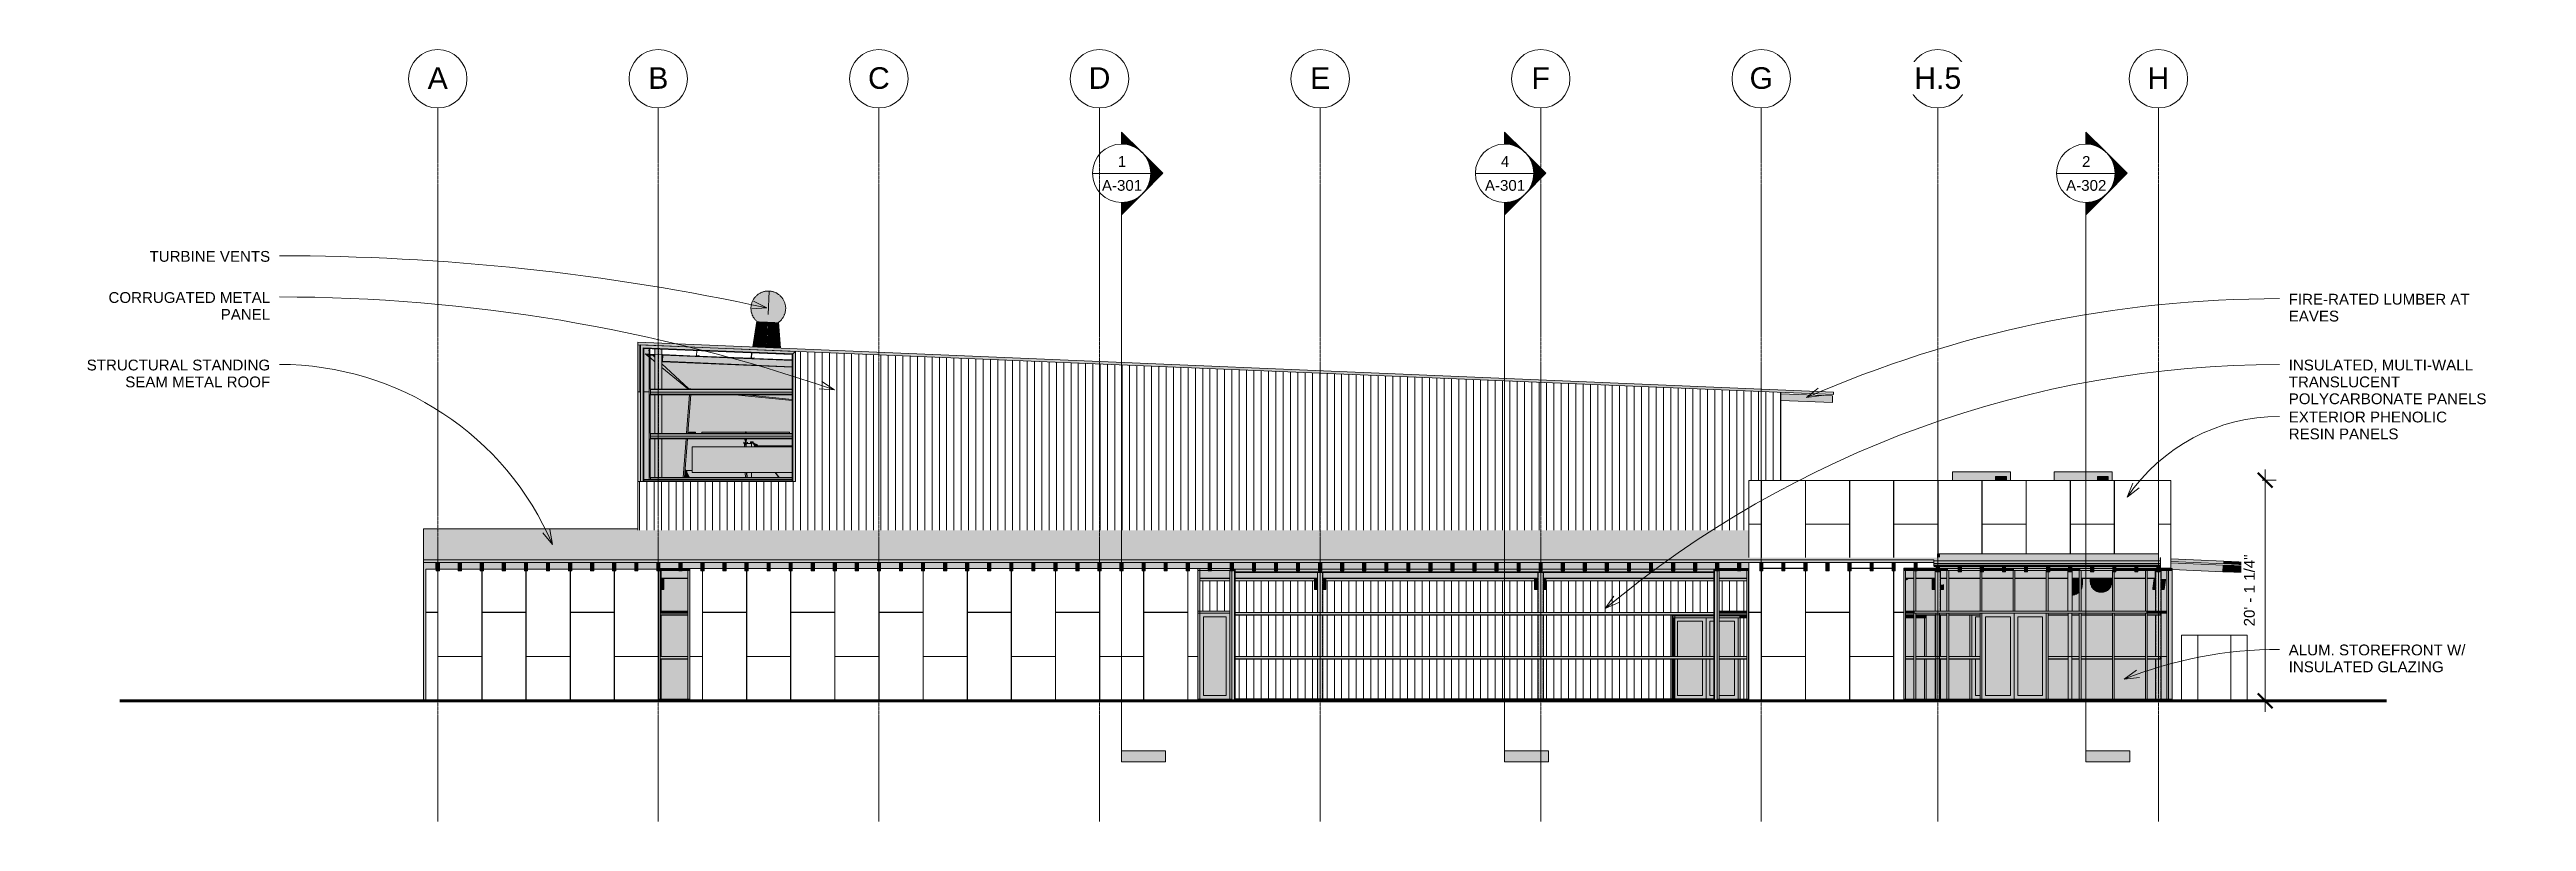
# Model space of a CAD drawing. Header units: inches. Extents: x 20478 to 36715, y -248 to 750.
# Drawn here: x 20478 to 23187, y -132 to 713 of the extents above; entities that cross this region are included whole.
import ezdxf

# ---------------------------------------------------------------- set-up
doc = ezdxf.new("R2010")
doc.units = ezdxf.units.IN
doc.header["$MEASUREMENT"] = 0
doc.linetypes.add('Grid Line 1_2_', pattern=[0.875, 0.5, -0.125, 0.125, -0.125])
doc.linetypes.add('Hidden 1_8_', pattern=[0.1875, 0.125, -0.0625])
for name, color, linetype, lineweight in [('A-ANNO-DIMS', 211, 'Continuous', 9), ('A-ANNO-DIMS-128', 211, 'Continuous', 9), ('A-CLNG', 13, 'Continuous', 13), ('A-DOOR', 31, 'Continuous', 13), ('A-FLOR', 192, 'Continuous', 13), ('A-GENM', 13, 'Continuous', 9), ('A-GLAZ-CWMG', 51, 'Continuous', 9), ('A-ROOF', 132, 'Continuous', 13), ('A-ROOF-MCUT', 132, 'Continuous', 50), ('A-ROOF-OTLN', 132, 'Continuous', 9), ('A-WALL', 113, 'Continuous', 13), ('A-WALL-PATT', 111, 'Continuous', 13), ('C-TOPO', 7, 'Continuous', 9), ('E-ELEC-EQPM', 71, 'Continuous', 9), ('G-ANNO-SYMB', 111, 'Continuous', 9), ('G-ANNO-TEXT', 231, 'Continuous', 9), ('I-WALL', 2, 'Continuous', 13), ('L-SITE-WALL', 31, 'Continuous', 13), ('M-EQPM', 50, 'Continuous', 9), ('M-HVAC-DUCT', 70, 'Continuous', 9), ('M-HVAC-DUCT-ANNO', 70, 'Continuous', 9), ('Q-SPCQ', 91, 'Continuous', 9), ('S-BEAM', 12, 'Continuous', 9), ('S-COLS', 52, 'Continuous', 9), ('S-GRID', 1, 'Continuous', 9), ('S-GRID-IDEN', 1, 'Continuous', 9)]:
    doc.layers.add(name, color=color, linetype=linetype, lineweight=lineweight)
doc.styles.add('Arial', font='arial.ttf', dxfattribs={"height": 23.60479})
doc.styles.add('Arial_1', font='arial.ttf', dxfattribs={"height": 11.802395})
doc.dimstyles.new('Linear_-_3_32__Arial', dxfattribs={"dimscale": 12, "dimtxt": 12, "dimasz": 1.333333, "dimexe": 1, "dimexo": 0.666667, "dimgap": 0.666667, "dimtad": 1, "dimrnd": 0.25, "dimzin": 1, "dimdsep": 46, "dimlunit": 4, "dimtxsty": 'Arial_1', "dimblk1": 'OBLIQUE', "dimblk2": 'OBLIQUE', "dimsah": 1, "dimcen": 0.09, "dimdle": 1, "dimazin": 0, "dimtfac": 1, "dimtdec": 4, "dimtix": 1, "dimtmove": 0, "dimatfit": 3, "dimfxl": 1, "dimtvp": 1, "dimtfill": 1, "dimfrac": 2, "dimtolj": 1, "dimtzin": 0, "dimarcsym": 2})
pattern_1 = [(90, (22307.131, 0), (-8, 5e-16), [])]

msp = doc.modelspace()

# ---------------------------------------------------------------- texts
at = {"layer": 'G-ANNO-SYMB', "attachment_point": 2, "line_spacing_factor": 0.938532, "style": 'Arial_1'}
for s, insert, char_height, width in [('1', (21650.932, 596.049), 11.802, 10.944), ('4', (22069.798, 596.049), 11.802, 10.944), ('2', (22705.425, 596.049), 11.802, 10.944), ('A-301', (21650.932, 569.868), 11.8024, 52.416), ('A-301', (22069.798, 569.868), 11.8024, 52.416), ('A-302', (22705.425, 569.868), 11.8024, 52.416)]:
    msp.add_mtext(s, dxfattribs=dict(at, insert=insert, char_height=char_height, width=width))

# ---------------------------------------------------------------- blocks, each defined once
blk = doc.blocks.new('Family7 - Family7-772884-Elevation - West')
at = {"layer": 'S-BEAM'}
h = blk.add_hatch(color=256, dxfattribs=at)
h.paths.add_polyline_path([(21148.6, 377.6), (21148.6, 378.6), (21147.8, 378.7), (21147.8, 377.7), (21148.3, 377.6)], flags=0)
h.paths.add_polyline_path([(21139.8, 378), (21139.8, 379), (21134.6, 379.2), (21134.6, 379.5), (21129.6, 379.6), (21131.2, 378.4), (21136, 378.2)], flags=0)
h = blk.add_hatch(color=256, dxfattribs=at)
h.paths.add_polyline_path([(21290.1, 329.7), (21290.1, 335), (21239.8, 335), (21252.2, 333.7)], flags=0)
h.paths.add_polyline_path([(21182.9, 341), (21290.1, 341), (21290.1, 365), (21148.3, 370.9), (21148.6, 377.6), (21147.8, 377.7), (21147.8, 364.7), (21175.8, 341.7), (21177.5, 341.5)], flags=0)
h.paths.add_polyline_path([(21139.8, 371.2), (21139.8, 378), (21135.1, 378.2), (21135.1, 375.2), (21136, 374.4)], flags=0)
h.paths.add_polyline_path([(21133.8, 376.2), (21133.8, 378.3), (21131.2, 378.4)], flags=0)
h = blk.add_hatch(color=256, dxfattribs=at)
h.paths.add_polyline_path([(21290.1, 328.5), (21290.1, 329.7), (21239.8, 335), (21227.8, 335), (21252.2, 332.5)], flags=0)
h.paths.add_polyline_path([(21182.9, 341), (21175.8, 341.7), (21176.7, 341)], flags=0)
for p, q in [((21134.6, 379.5), (21129.5, 379.7)), ((21129.5, 379.7), (21131.2, 378.4)), ((21131.2, 378.4), (21133.8, 376.2)), ((21131.2, 378.4), (21139.8, 378)), ((21135.1, 375.2), (21139.8, 371.2)), ((21147.8, 377.7), (21148.6, 377.6)), ((21147.8, 364.7), (21175.8, 341.7)), ((21175.8, 341.7), (21176.7, 341)), ((21182.9, 341), (21175.8, 341.7)), ((21227.8, 335), (21290.1, 328.5)), ((21290.1, 329.7), (21239.8, 335))]:
    blk.add_line(p, q, dxfattribs=at)
blk = doc.blocks.new('W-Wide Flange-Column - W10X33-1002635-Elevation - West')
at = {"layer": 'S-COLS', "linetype": 'Hidden 1_8_'}
for p, q in [((21143.6, 341), (21143.6, 385)), ((21144, 385), (21144, 341)), ((21143.6, 292.7), (21143.6, 335)), ((21144, 335), (21144, 292.7)), ((21143.6, 244.5), (21143.6, 286.8)), ((21144, 286.8), (21144, 244.5))]:
    blk.add_line(p, q, dxfattribs=at)
blk = doc.blocks.new('HSS-Hollow Structural Section-Column - HSS6X6X1_4-767110-Elevation - West')
at = {"layer": 'S-COLS', "linetype": 'Hidden 1_8_'}
for p, q in [((21146.6, 98), (21146.6, 142.7)), ((21146.6, 48.6), (21146.6, 93.8)), ((21146.6, 2), (21146.6, 45.5))]:
    blk.add_line(p, q, dxfattribs=at)
blk = doc.blocks.new('HSS-Hollow Structural Section-Column - HSS6X6X1_4-V1-Elevation - West')
at = {"layer": 'S-COLS', "linetype": 'Hidden 1_8_'}
for p, q in [((21864.8, 140.4), (21864.8, 96.8)), ((21870.3, 96.8), (21870.3, 140.4)), ((21864.8, 93.8), (21864.8, 48.6)), ((21870.3, 48.6), (21870.3, 93.8)), ((21864.8, 45.5), (21864.8, 2.2)), ((21870.3, 2.2), (21870.3, 45.5))]:
    blk.add_line(p, q, dxfattribs=at)
blk = doc.blocks.new('W-Wide Flange - W21X166-782998-Elevation - West')
at = {"layer": 'S-BEAM'}
for points in [[(21861.4, 123.4), (21864.6, 123.4), (21864.6, 134), (21861.4, 134), (21861.4, 132.7)], [(21871.9, 123.4), (21873.8, 123.4), (21873.8, 134), (21870.6, 134), (21870.6, 123.4)]]:
    blk.add_hatch(color=256, dxfattribs=at).paths.add_polyline_path(points, flags=0)
h = blk.add_hatch(color=256, dxfattribs=at)
h.paths.add_polyline_path([(21861.4, 122), (21864.6, 122), (21864.6, 123.4), (21861.4, 123.4)], flags=0)
h.paths.add_polyline_path([(21873.8, 122), (21873.8, 123.4), (21870.6, 123.4), (21870.6, 122), (21871.9, 122)], flags=0)
for p, q in [((21861.4, 134), (21861.4, 123.4)), ((21861.4, 123.4), (21861.4, 122)), ((21864.6, 123.4), (21861.4, 123.4)), ((21861.4, 122), (21864.6, 122)), ((21873.8, 123.4), (21870.6, 123.4)), ((21870.6, 122), (21873.8, 122)), ((21873.8, 123.4), (21873.8, 134)), ((21873.8, 122), (21873.8, 123.4))]:
    blk.add_line(p, q, dxfattribs=at)
blk = doc.blocks.new('W-Wide Flange - W21X166-772880-Elevation - West')
at = {"layer": 'S-BEAM'}
for points in [[(21150, 123.4), (21150, 134), (21146.8, 134), (21146.8, 123.4)], [(21150, 122), (21150, 123.4), (21146.8, 123.4), (21146.8, 122)]]:
    blk.add_hatch(color=256, dxfattribs=at).paths.add_polyline_path(points, flags=0)
for p, q in [((21150, 123.4), (21146.8, 123.4)), ((21146.8, 122), (21150, 122)), ((21150, 123.4), (21150, 134)), ((21150, 122), (21150, 123.4))]:
    blk.add_line(p, q, dxfattribs=at)
blk = doc.blocks.new('HSS-Hollow Structural Section-Column - HSS6X6X1_4-556726-Elevation - West')
at = {"layer": 'S-COLS', "linetype": 'Hidden 1_8_'}
for p, q in [((22106, 140.4), (22106, 96.8)), ((22111.6, 96.8), (22111.6, 140.4)), ((22106, 93.8), (22106, 48.6)), ((22111.6, 48.6), (22111.6, 93.8)), ((22106, 45.5), (22106, 2.2)), ((22111.6, 2.2), (22111.6, 45.5))]:
    blk.add_line(p, q, dxfattribs=at)
blk = doc.blocks.new('W-Wide Flange - W21X166-782968-Elevation - West')
at = {"layer": 'S-BEAM'}
for points in [[(22105.8, 123.4), (22105.8, 134), (22102.2, 134), (22102.2, 123.4), (22104.3, 123.4)], [(22114.6, 123.4), (22114.6, 134), (22111.8, 134), (22111.8, 123.4), (22114, 123.4)]]:
    blk.add_hatch(color=256, dxfattribs=at).paths.add_polyline_path(points, flags=0)
h = blk.add_hatch(color=256, dxfattribs=at)
h.paths.add_polyline_path([(22102.2, 122), (22105.8, 122), (22105.8, 123.4), (22102.2, 123.4)], flags=0)
h.paths.add_polyline_path([(22111.8, 122), (22114.6, 122), (22114.6, 123.4), (22111.8, 123.4), (22111.8, 122.5)], flags=0)
for p, q in [((22102.2, 134), (22102.2, 123.4)), ((22102.2, 123.4), (22102.2, 122)), ((22105.8, 123.4), (22102.2, 123.4)), ((22102.2, 122), (22105.8, 122)), ((22114.6, 123.4), (22111.8, 123.4)), ((22111.8, 122), (22114.6, 122)), ((22114.6, 123.4), (22114.6, 134)), ((22114.6, 122), (22114.6, 123.4))]:
    blk.add_line(p, q, dxfattribs=at)
blk = doc.blocks.new('Girt_C - 8_D-948188-Elevation - West')
at = {"layer": 'S-BEAM'}
h = blk.add_hatch(color=256, dxfattribs=at)
h.paths.add_polyline_path([(21143.7, 48.4), (21143.9, 48.4), (21143.9, 48.6), (21143.7, 48.5), (21143.7, 48.4)], flags=0)
h.paths.add_polyline_path([(21145.9, 48.4), (21176.2, 48.4), (21176.2, 48.6), (21145.9, 48.5), (21145.9, 48.4)], flags=0)
h.paths.add_polyline_path([(22786.2, 48.4), (22786.2, 48.6), (22772.2, 48.5), (22772.2, 48.4), (22782.2, 48.4)], flags=0)
h.paths.add_polyline_path([(21733.9, 48.4), (21733.9, 48.4), (21733.9, 48.6), (21733.9, 48.5), (21733.9, 48.4)], flags=0)
h.paths.add_polyline_path([(21770.9, 48.4), (21771.2, 48.4), (21771.2, 48.6), (21770.9, 48.5), (21770.9, 48.4)], flags=0)
h.paths.add_polyline_path([(21774.8, 48.4), (22298.1, 48.4), (22298.1, 48.6), (21774.8, 48.5), (21774.8, 48.4)], flags=0)
h.paths.add_polyline_path([(22589.3, 48.4), (22589.3, 48.6), (22555.1, 48.5), (22555.1, 48.4), (22569.1, 48.4)], flags=0)
h.paths.add_polyline_path([(22685.8, 48.4), (22685.8, 48.6), (22663.7, 48.5), (22663.7, 48.4)], flags=0)
h.paths.add_polyline_path([(22770.2, 48.4), (22770.2, 48.6), (22736.1, 48.5), (22736.1, 48.4), (22762.8, 48.4)], flags=0)
h.paths.add_polyline_path([(22301.7, 48.4), (22301.9, 48.4), (22301.9, 48.6), (22301.7, 48.5), (22301.7, 48.4)], flags=0)
h.paths.add_polyline_path([(22303.9, 48.4), (22334.2, 48.4), (22334.2, 48.6), (22303.9, 48.5), (22303.9, 48.4)], flags=0)
h.paths.add_polyline_path([(22336.2, 48.4), (22336.6, 48.4), (22336.6, 48.6), (22336.2, 48.5), (22336.2, 48.4)], flags=0)
h.paths.add_polyline_path([(22699.9, 48.4), (22734.1, 48.4), (22734.1, 48.6), (22699.9, 48.5), (22699.9, 48.4)], flags=0)
h.paths.add_polyline_path([(22697.9, 48.4), (22697.9, 48.6), (22689.8, 48.5), (22689.8, 48.4)], flags=0)
h.paths.add_polyline_path([(22507.9, 48.4), (22516.9, 48.4), (22516.9, 48.6), (22507.9, 48.5), (22507.9, 48.4)], flags=0)
h.paths.add_polyline_path([(22518.9, 48.4), (22541.1, 48.4), (22541.1, 48.6), (22518.9, 48.5), (22518.9, 48.4)], flags=0)
h.paths.add_polyline_path([(22545.1, 48.4), (22553.1, 48.4), (22553.1, 48.6), (22545.1, 48.5), (22545.1, 48.4)], flags=0)
h = blk.add_hatch(color=256, dxfattribs=at)
h.paths.add_polyline_path([(22782.2, 46), (22786.2, 46), (22786.2, 48.4), (22772.2, 48.4), (22772.2, 46)], flags=0)
h.paths.add_polyline_path([(21143.9, 46), (21143.9, 48.4), (21143.7, 48.4), (21143.7, 46)], flags=0)
h.paths.add_polyline_path([(21145.9, 46), (21176.2, 46), (21176.2, 48.4), (21145.9, 48.4)], flags=0)
h.paths.add_polyline_path([(22770.2, 46), (22770.2, 48.4), (22736.1, 48.4), (22736.1, 46), (22762.8, 46)], flags=0)
h.paths.add_polyline_path([(21733.9, 46), (21733.9, 46), (21733.9, 48.4), (21733.9, 48.4)], flags=0)
h.paths.add_polyline_path([(21770.9, 46), (21771.2, 46), (21771.2, 48.4), (21770.9, 48.4)], flags=0)
h.paths.add_polyline_path([(22734.1, 46), (22734.1, 48.4), (22699.9, 48.4), (22699.9, 46), (22724.1, 46)], flags=0)
h.paths.add_polyline_path([(21774.8, 46), (22298.1, 46), (22298.1, 48.4), (21774.8, 48.4)], flags=0)
h.paths.add_polyline_path([(22697.9, 46), (22697.9, 48.4), (22689.8, 48.4), (22689.8, 46)], flags=0)
h.paths.add_polyline_path([(22663.7, 46), (22685.8, 46), (22685.8, 48.4), (22663.7, 48.4)], flags=0)
h.paths.add_polyline_path([(22589.3, 46), (22589.3, 48.4), (22555.1, 48.4), (22555.1, 46), (22569.1, 46)], flags=0)
h.paths.add_polyline_path([(22553.1, 46), (22553.1, 48.4), (22518.9, 48.4), (22518.9, 46), (22530.4, 46)], flags=0)
h.paths.add_polyline_path([(22301.7, 46), (22301.9, 46), (22301.9, 48.4), (22301.7, 48.4)], flags=0)
h.paths.add_polyline_path([(22516.9, 46), (22516.9, 48.4), (22507.9, 48.4), (22507.9, 46)], flags=0)
h.paths.add_polyline_path([(22303.9, 46), (22334.2, 46), (22334.2, 48.4), (22303.9, 48.4)], flags=0)
h.paths.add_polyline_path([(22336.6, 46), (22336.6, 48.4), (22336.2, 48.4), (22336.2, 46)], flags=0)
h = blk.add_hatch(color=256, dxfattribs=at)
h.paths.add_polyline_path([(22336.2, 45.5), (22336.6, 45.5), (22336.6, 46), (22336.2, 46)], flags=0)
h.paths.add_polyline_path([(22786.2, 45.5), (22786.2, 46), (22772.2, 46), (22772.2, 45.5), (22782.2, 45.5)], flags=0)
h.paths.add_polyline_path([(21143.9, 45.5), (21143.9, 46), (21143.7, 46), (21143.7, 45.5)], flags=0)
h.paths.add_polyline_path([(21145.9, 45.5), (21176.2, 45.5), (21176.2, 46), (21145.9, 46)], flags=0)
h.paths.add_polyline_path([(22770.2, 45.5), (22770.2, 46), (22736.1, 46), (22736.1, 45.5), (22762.8, 45.5)], flags=0)
h.paths.add_polyline_path([(22734.1, 45.5), (22734.1, 46), (22699.9, 46), (22699.9, 45.5), (22724.1, 45.5)], flags=0)
h.paths.add_polyline_path([(21733.9, 45.5), (21733.9, 45.5), (21733.9, 46), (21733.9, 46)], flags=0)
h.paths.add_polyline_path([(21770.9, 45.5), (21771.2, 45.5), (21771.2, 46), (21770.9, 46)], flags=0)
h.paths.add_polyline_path([(22697.9, 45.5), (22697.9, 46), (22689.8, 46), (22689.8, 45.5)], flags=0)
h.paths.add_polyline_path([(21774.8, 45.5), (22298.1, 45.5), (22298.1, 46), (21774.8, 46)], flags=0)
h.paths.add_polyline_path([(22685.8, 45.5), (22685.8, 46), (22663.7, 46), (22663.7, 45.5)], flags=0)
h.paths.add_polyline_path([(22589.3, 45.5), (22589.3, 46), (22555.1, 46), (22555.1, 45.5), (22569.1, 45.5)], flags=0)
h.paths.add_polyline_path([(22553.1, 45.5), (22553.1, 46), (22545.1, 46), (22545.1, 45.5)], flags=0)
h.paths.add_polyline_path([(22541.1, 45.5), (22541.1, 46), (22518.9, 46), (22518.9, 45.5), (22530.4, 45.5)], flags=0)
h.paths.add_polyline_path([(22301.7, 45.5), (22301.9, 45.5), (22301.9, 46), (22301.7, 46)], flags=0)
h.paths.add_polyline_path([(22303.9, 45.5), (22334.2, 45.5), (22334.2, 46), (22303.9, 46)], flags=0)
h.paths.add_polyline_path([(22516.9, 45.5), (22516.9, 46), (22507.9, 46), (22507.9, 45.5)], flags=0)
for p, q in [((21143.9, 48.6), (21143.7, 48.6)), ((21143.7, 46), (21143.9, 46)), ((21143.7, 45.5), (21143.9, 45.5)), ((21176.2, 48.6), (21145.9, 48.6)), ((21145.9, 46), (21176.2, 46)), ((21145.9, 45.5), (21176.2, 45.5)), ((21733.9, 48.6), (21733.9, 48.6)), ((21733.9, 46), (21733.9, 46)), ((21733.9, 45.5), (21733.9, 45.5)), ((21771.2, 48.6), (21770.9, 48.6)), ((21770.9, 46), (21771.2, 46)), ((21770.9, 45.5), (21771.2, 45.5)), ((22298.1, 48.6), (21774.8, 48.6)), ((21774.8, 46), (22298.1, 46)), ((21774.8, 45.5), (22298.1, 45.5)), ((22301.9, 48.6), (22301.7, 48.6)), ((22301.7, 46), (22301.9, 46)), ((22301.7, 45.5), (22301.9, 45.5)), ((22334.2, 48.6), (22303.9, 48.6)), ((22303.9, 46), (22334.2, 46)), ((22303.9, 45.5), (22334.2, 45.5)), ((22336.6, 48.6), (22336.2, 48.6)), ((22336.2, 46), (22336.6, 46)), ((22336.2, 45.5), (22336.6, 45.5)), ((22516.9, 48.6), (22507.9, 48.6)), ((22507.9, 46), (22516.9, 46)), ((22507.9, 45.5), (22516.9, 45.5)), ((22553.1, 48.6), (22518.9, 48.6)), ((22518.9, 46), (22553.1, 46)), ((22518.9, 45.5), (22541.1, 45.5)), ((22545.1, 45.5), (22553.1, 45.5)), ((22589.3, 48.6), (22555.1, 48.6)), ((22555.1, 46), (22589.3, 46)), ((22555.1, 45.5), (22589.3, 45.5)), ((22697.9, 48.6), (22663.7, 48.6)), ((22663.7, 46), (22685.8, 46)), ((22663.7, 45.5), (22685.8, 45.5)), ((22689.8, 46), (22697.9, 46)), ((22689.8, 45.5), (22697.9, 45.5)), ((22734.1, 48.6), (22699.9, 48.6)), ((22699.9, 46), (22734.1, 46)), ((22699.9, 45.5), (22734.1, 45.5)), ((22770.2, 48.6), (22736.1, 48.6)), ((22736.1, 46), (22770.2, 46)), ((22736.1, 45.5), (22770.2, 45.5)), ((22786.2, 48.6), (22772.2, 48.6)), ((22772.2, 46), (22786.2, 46)), ((22772.2, 45.5), (22786.2, 45.5)), ((22786.2, 48.6), (22786.2, 48.4)), ((22786.2, 48.4), (22786.2, 46)), ((22786.2, 46), (22786.2, 45.5))]:
    blk.add_line(p, q, dxfattribs=at)
blk = doc.blocks.new('Girt_C - 8_D-V2-Elevation - West')
at = {"layer": 'S-BEAM'}
h = blk.add_hatch(color=256, dxfattribs=at)
h.paths.add_polyline_path([(22065.6, 96.6), (22298.1, 96.6), (22298, 96.8), (21774.8, 96.7), (21774.8, 96.6), (22026.9, 96.6)], flags=0)
h.paths.add_polyline_path([(21143.9, 96.6), (21143.9, 96.8), (21143.7, 96.8), (21143.7, 96.6)], flags=0)
h.paths.add_polyline_path([(21771.2, 96.6), (21771.2, 96.8), (21770.9, 96.7), (21770.9, 96.6)], flags=0)
h.paths.add_polyline_path([(22301.7, 96.6), (22301.9, 96.6), (22301.9, 96.8), (22301.7, 96.8), (22301.7, 96.6)], flags=0)
h.paths.add_polyline_path([(22336.2, 96.6), (22336.6, 96.6), (22336.6, 96.8), (22336.2, 96.8), (22336.2, 96.6)], flags=0)
h = blk.add_hatch(color=256, dxfattribs=at)
h.paths.add_polyline_path([(21143.7, 94.2), (21143.9, 94.2), (21143.9, 96.6), (21143.7, 96.6), (21143.7, 95.2)], flags=0)
h.paths.add_polyline_path([(22336.2, 94.2), (22336.6, 94.2), (22336.6, 96.6), (22336.2, 96.6), (22336.2, 95.2)], flags=0)
h.paths.add_polyline_path([(22334.2, 94.2), (22334.2, 96), (22303.9, 96), (22303.9, 94.2)], flags=0)
h.paths.add_polyline_path([(21145.9, 94.2), (21176.2, 94.2), (21176.2, 96), (21145.9, 96), (21145.9, 95.2)], flags=0)
h.paths.add_polyline_path([(22301.9, 94.2), (22301.9, 96.6), (22301.7, 96.6), (22301.7, 94.2)], flags=0)
h.paths.add_polyline_path([(22298.1, 94.2), (22298, 96.6), (21774.8, 96.6), (21774.8, 94.2), (22259.3, 94.2)], flags=0)
h.paths.add_polyline_path([(22507.9, 94.2), (22516.9, 94.2), (22516.9, 96), (22507.9, 96), (22507.9, 95.2)], flags=0)
h.paths.add_polyline_path([(22786.2, 94.2), (22786.2, 96), (22772.2, 96), (22772.2, 94.2)], flags=0)
h.paths.add_polyline_path([(22770.2, 94.2), (22770.2, 96), (22736.1, 96), (22736.1, 94.2), (22762.8, 94.2)], flags=0)
h.paths.add_polyline_path([(22734.1, 94.2), (22734.1, 96), (22699.9, 96), (22699.9, 94.2), (22724.1, 94.2)], flags=0)
h.paths.add_polyline_path([(22518.9, 94.2), (22553.1, 94.2), (22553.1, 96), (22518.9, 96), (22518.9, 95.2)], flags=0)
h.paths.add_polyline_path([(21733.9, 94.2), (21733.9, 94.2), (21733.9, 96), (21733.9, 96), (21733.9, 95.2)], flags=0)
h.paths.add_polyline_path([(21770.9, 94.2), (21771.2, 94.2), (21771.2, 96.6), (21770.9, 96.6), (21770.9, 95.2)], flags=0)
h.paths.add_polyline_path([(22555.1, 94.2), (22589.3, 94.2), (22589.3, 96), (22555.1, 96), (22555.1, 95.2)], flags=0)
h.paths.add_polyline_path([(22697.9, 94.2), (22697.9, 96), (22689.8, 96), (22689.8, 94.2)], flags=0)
h.paths.add_polyline_path([(22685.8, 94.2), (22685.8, 96), (22663.7, 96), (22663.7, 94.2)], flags=0)
h = blk.add_hatch(color=256, dxfattribs=at)
h.paths.add_polyline_path([(22772.2, 93.8), (22786.2, 93.8), (22786.2, 94.2), (22772.2, 94.2)], flags=0)
h.paths.add_polyline_path([(21143.9, 93.8), (21143.9, 94.2), (21143.7, 94.2), (21143.7, 93.8)], flags=0)
h.paths.add_polyline_path([(21145.9, 93.8), (21176.2, 93.8), (21176.2, 94.2), (21145.9, 94.2)], flags=0)
h.paths.add_polyline_path([(22770.2, 93.8), (22770.2, 94.2), (22736.1, 94.2), (22736.1, 93.8), (22762.8, 93.8)], flags=0)
h.paths.add_polyline_path([(22734.1, 93.8), (22734.1, 94.2), (22699.9, 94.2), (22699.9, 93.8), (22724.1, 93.8)], flags=0)
h.paths.add_polyline_path([(21733.9, 93.8), (21733.9, 93.8), (21733.9, 94.2), (21733.9, 94.2)], flags=0)
h.paths.add_polyline_path([(21770.9, 93.8), (21771.2, 93.8), (21771.2, 94.2), (21770.9, 94.2)], flags=0)
h.paths.add_polyline_path([(21774.8, 93.8), (22298.1, 93.8), (22298.1, 94.2), (21774.8, 94.2)], flags=0)
h.paths.add_polyline_path([(22697.9, 93.8), (22697.9, 94.2), (22689.8, 94.2), (22689.8, 93.8)], flags=0)
h.paths.add_polyline_path([(22685.8, 93.8), (22685.8, 94.2), (22663.7, 94.2), (22663.7, 93.8)], flags=0)
h.paths.add_polyline_path([(22589.3, 93.8), (22589.3, 94.2), (22555.1, 94.2), (22555.1, 93.8), (22569.1, 93.8)], flags=0)
h.paths.add_polyline_path([(22553.1, 93.8), (22553.1, 94.2), (22545.1, 94.2), (22545.1, 93.8)], flags=0)
h.paths.add_polyline_path([(22541.1, 93.8), (22541.1, 94.2), (22518.9, 94.2), (22518.9, 93.8), (22530.4, 93.8)], flags=0)
h.paths.add_polyline_path([(22301.7, 93.8), (22301.9, 93.8), (22301.9, 94.2), (22301.7, 94.2)], flags=0)
h.paths.add_polyline_path([(22303.9, 93.8), (22334.2, 93.8), (22334.2, 94.2), (22303.9, 94.2)], flags=0)
h.paths.add_polyline_path([(22516.9, 93.8), (22516.9, 94.2), (22507.9, 94.2), (22507.9, 93.8)], flags=0)
h.paths.add_polyline_path([(22336.2, 93.8), (22336.6, 93.8), (22336.6, 94.2), (22336.2, 94.2)], flags=0)
for p, q in [((21143.9, 96.8), (21143.7, 96.8)), ((21143.7, 94.2), (21143.9, 94.2)), ((21143.7, 93.8), (21143.9, 93.8)), ((21145.9, 94.2), (21176.2, 94.2)), ((21145.9, 93.8), (21176.2, 93.8)), ((21733.9, 94.2), (21733.9, 94.2)), ((21733.9, 93.8), (21733.9, 93.8)), ((21771.2, 96.8), (21770.9, 96.8)), ((21770.9, 94.2), (21771.2, 94.2)), ((21770.9, 93.8), (21771.2, 93.8)), ((22298, 96.8), (21774.8, 96.8)), ((21774.8, 94.2), (22298.1, 94.2)), ((21774.8, 93.8), (22298.1, 93.8)), ((22301.9, 96.8), (22301.7, 96.8)), ((22301.7, 94.2), (22301.9, 94.2)), ((22301.7, 93.8), (22301.9, 93.8)), ((22303.9, 94.2), (22334.2, 94.2)), ((22303.9, 93.8), (22334.2, 93.8)), ((22336.6, 96.8), (22336.2, 96.8)), ((22336.2, 94.2), (22336.6, 94.2)), ((22336.2, 93.8), (22336.6, 93.8)), ((22507.9, 94.2), (22516.9, 94.2)), ((22507.9, 93.8), (22516.9, 93.8)), ((22518.9, 94.2), (22553.1, 94.2)), ((22518.9, 93.8), (22541.1, 93.8)), ((22545.1, 93.8), (22553.1, 93.8)), ((22555.1, 94.2), (22589.3, 94.2)), ((22555.1, 93.8), (22589.3, 93.8)), ((22663.7, 94.2), (22685.8, 94.2)), ((22663.7, 93.8), (22685.8, 93.8)), ((22689.8, 94.2), (22697.9, 94.2)), ((22689.8, 93.8), (22697.9, 93.8)), ((22699.9, 94.2), (22734.1, 94.2)), ((22699.9, 93.8), (22734.1, 93.8)), ((22736.1, 94.2), (22770.2, 94.2)), ((22736.1, 93.8), (22770.2, 93.8)), ((22772.2, 94.2), (22786.2, 94.2)), ((22772.2, 93.8), (22786.2, 93.8)), ((22786.2, 96), (22786.2, 94.2)), ((22786.2, 94.2), (22786.2, 93.8))]:
    blk.add_line(p, q, dxfattribs=at)
blk = doc.blocks.new('Girt_Z - 10_D-1002587-Elevation - West')
at = {"layer": 'S-BEAM'}
h = blk.add_hatch(color=256, dxfattribs=at)
h.paths.add_polyline_path([(21124, 386.2), (21124.4, 386.2), (21124.4, 386.3), (21124, 386.3)], flags=0)
h.paths.add_polyline_path([(21123.9, 386.4), (21123.9, 388.7), (21124.4, 389.1), (21124.4, 389.2), (21123.8, 388.7), (21123.8, 386.4)], flags=0)
blk.add_hatch(color=256, dxfattribs=at).paths.add_polyline_path([(21133.2, 383.3), (21133.8, 383.7), (21133.8, 385.4), (21133.7, 385.4), (21133.7, 383.8), (21133.2, 383.4)], flags=0)
for p, q in [((21124.4, 389.2), (21123.8, 388.7)), ((21123.8, 388.7), (21123.8, 386.4)), ((21123.9, 388.7), (21124.4, 389.1)), ((21123.9, 386.4), (21123.9, 388.7)), ((21124.4, 386.3), (21124, 386.3)), ((21124, 386.2), (21124.4, 386.2)), ((21133.7, 383.8), (21133.2, 383.4)), ((21133.2, 383.3), (21133.8, 383.7)), ((21133.2, 383.4), (21133.2, 383.3)), ((21133.7, 385.4), (21133.7, 383.8)), ((21133.8, 383.7), (21133.8, 385.4))]:
    blk.add_line(p, q, dxfattribs=at)
for radius, start in [(0.188, 180), (0.0782, 183.0424)]:
    blk.add_arc((21124, 386.4), radius, start, 270, dxfattribs=at)
blk = doc.blocks.new('Girt_Z - 8_D-983210-Elevation - West')
at = {"layer": 'S-BEAM'}
for points in [[(21290.1, 244), (21290.1, 244.5), (21135.1, 244.5), (21135.1, 244), (21281.3, 244)], [(21281.3, 242.2), (21290.1, 242.2), (21290.1, 244), (21135.1, 244), (21135.1, 242.2), (21271.6, 242.2)]]:
    blk.add_hatch(color=256, dxfattribs=at).paths.add_polyline_path(points, flags=0)
for p, q in [((21135.1, 244), (21135.1, 244.5)), ((21135.1, 244.5), (21290.1, 244.5)), ((21135.1, 242.2), (21135.1, 244)), ((21135.1, 244), (21290.1, 244))]:
    blk.add_line(p, q, dxfattribs=at)
blk = doc.blocks.new('Girt_Z - 8_D-983211-Elevation - West')
at = {"layer": 'S-BEAM'}
for points in [[(21290.1, 340.5), (21290.1, 341), (21135.1, 341), (21135.1, 340.5), (21252.2, 340.5)], [(21290.1, 338.1), (21290.1, 340.5), (21135.1, 340.5), (21135.1, 338.1), (21252.2, 338.1)], [(21135.1, 337.9), (21290.1, 338), (21290.1, 338.1), (21135.1, 338.1), (21135.1, 338)], [(21136, 337.9), (21290.1, 337.9), (21290.1, 337.9), (21135.1, 337.9), (21135.1, 337.9)], [(21290.1, 335.6), (21290.1, 337.9), (21135.1, 337.9), (21135.1, 335.6), (21252.2, 335.6)], [(21290.1, 335.1), (21290.1, 335.6), (21135.1, 335.6), (21135.1, 335.1), (21252.2, 335.1)], [(21290.1, 335), (21290.1, 335.1), (21135.1, 335.1), (21135.1, 335), (21252.2, 335)]]:
    blk.add_hatch(color=256, dxfattribs=at).paths.add_polyline_path(points, flags=0)
for p, q in [((21135.1, 340.5), (21135.1, 341)), ((21135.1, 341), (21290.1, 341)), ((21135.1, 338.1), (21135.1, 340.5)), ((21135.1, 340.5), (21290.1, 340.5)), ((21135.1, 337.9), (21135.1, 338.1)), ((21135.1, 337.9), (21290.1, 337.9)), ((21135.1, 335.6), (21135.1, 337.9)), ((21135.1, 337.9), (21135.1, 337.9)), ((21135.1, 337.9), (21290.1, 337.9)), ((21135.1, 335.1), (21135.1, 335.6)), ((21135.1, 335.6), (21290.1, 335.6)), ((21135.1, 335), (21135.1, 335.1)), ((21135.1, 335.1), (21290.1, 335.1)), ((21135.1, 335), (21290.1, 335))]:
    blk.add_line(p, q, dxfattribs=at)
blk = doc.blocks.new('Girt_Z - 8_D-V3-Elevation - West')
at = {"layer": 'S-BEAM'}
for points in [[(21290.1, 292.2), (21290.1, 292.7), (21135.1, 292.7), (21135.1, 292.2), (21286.1, 292.2)], [(21135.1, 289.9), (21290.1, 289.9), (21290.1, 292.2), (21135.1, 292.2), (21135.1, 292)], [(21223.2, 289.7), (21290.1, 289.7), (21290.1, 289.9), (21135.1, 289.9), (21135.1, 289.7), (21218.3, 289.7)], [(21135.1, 289.6), (21290.1, 289.7), (21290.1, 289.7), (21135.1, 289.7)], [(21223.2, 287.3), (21290.1, 287.4), (21290.1, 289.6), (21135.1, 289.6), (21135.1, 287.3), (21218.3, 287.3)], [(21218.3, 286.9), (21290.1, 286.9), (21290.1, 287.3), (21135.1, 287.3), (21135.1, 286.9), (21213.5, 286.9)], [(21218.3, 286.8), (21290.1, 286.8), (21290.1, 286.9), (21135.1, 286.9), (21135.1, 286.8), (21213.5, 286.8)]]:
    blk.add_hatch(color=256, dxfattribs=at).paths.add_polyline_path(points, flags=0)
for p, q in [((21135.1, 292.2), (21135.1, 292.7)), ((21135.1, 292.7), (21290.1, 292.7)), ((21135.1, 289.9), (21135.1, 292.2)), ((21135.1, 292.2), (21290.1, 292.2)), ((21135.1, 289.7), (21135.1, 289.9)), ((21135.1, 289.7), (21290.1, 289.7)), ((21135.1, 289.6), (21135.1, 289.7)), ((21135.1, 287.3), (21135.1, 289.6)), ((21135.1, 289.6), (21290.1, 289.6)), ((21135.1, 286.9), (21135.1, 287.3)), ((21135.1, 287.3), (21290.1, 287.3)), ((21135.1, 286.8), (21135.1, 286.9)), ((21135.1, 286.9), (21290.1, 286.9)), ((21135.1, 286.8), (21290.1, 286.8))]:
    blk.add_line(p, q, dxfattribs=at)
blk = doc.blocks.new('HSS-Hollow Structural Section-Column - HSS6X6X1_4-556719-Elevation - West')
at = {"layer": 'S-COLS'}
h = blk.add_hatch(color=256, dxfattribs=at)
h.paths.add_polyline_path([(22781.8, 2), (22781.8, 2), (22781.8, 45.5), (22781.3, 45.5), (22781.3, 2), (22781.5, 2)], flags=0)
h.paths.add_polyline_path([(22781.5, 48.6), (22781.8, 48.6), (22781.8, 93.8), (22781.3, 93.8), (22781.3, 48.6), (22781.4, 48.6)], flags=0)
h.paths.add_polyline_path([(22781.8, 98), (22781.8, 142.7), (22781.3, 142.7), (22781.3, 98), (22781.6, 98)], flags=0)
h = blk.add_hatch(color=256, dxfattribs=at)
h.paths.add_polyline_path([(22781.8, 2), (22786.8, 2), (22786.8, 96), (22786.2, 96), (22786.2, 93.8), (22781.8, 93.8), (22781.8, 48.6), (22786.2, 48.5), (22786.2, 45.5), (22781.8, 45.5), (22781.8, 20.1)], flags=0)
h.paths.add_polyline_path([(22781.8, 98), (22786.8, 98), (22786.8, 142.7), (22786.1, 142.7), (22786.1, 141.1), (22782.6, 141.1), (22782.6, 142.7), (22781.8, 142.7), (22781.8, 132.7)], flags=0)
h = blk.add_hatch(color=256, dxfattribs=at)
h.paths.add_polyline_path([(22787.1, 2), (22787.3, 2), (22787.3, 96), (22786.8, 96), (22786.8, 2)], flags=0)
h.paths.add_polyline_path([(22786.8, 98), (22787.3, 98), (22787.3, 142.7), (22786.8, 142.7), (22786.8, 113.9)], flags=0)
for p, q in [((22781.3, 142.7), (22781.3, 98)), ((22787.3, 98), (22787.3, 142.7)), ((22781.3, 93.8), (22781.3, 48.6)), ((22787.3, 2), (22787.3, 96)), ((22781.3, 45.5), (22781.3, 2))]:
    blk.add_line(p, q, dxfattribs=at)
at = {"layer": 'S-COLS', "linetype": 'Hidden 1_8_'}
for p, q in [((22781.5, 142.7), (22781.5, 98)), ((22787.1, 98), (22787.1, 142.7)), ((22781.5, 93.8), (22781.5, 48.6)), ((22787.1, 2), (22787.1, 96)), ((22781.5, 45.5), (22781.5, 2))]:
    blk.add_line(p, q, dxfattribs=at)
blk = doc.blocks.new('Girt_C - 8_D-948186-Elevation - West')
at = {"layer": 'S-BEAM'}
h = blk.add_hatch(color=256, dxfattribs=at)
h.paths.add_polyline_path([(22787.9, 45.5), (22787.9, 45.6), (22787.4, 46.1), (22787.4, 48.4), (22787.3, 48.4), (22787.3, 46)], flags=0)
h.paths.add_polyline_path([(22793.4, 48.4), (22793.4, 48.6), (22787.5, 48.6), (22787.5, 48.4)], flags=0)
for p, q in [((22787.3, 46), (22787.9, 45.5)), ((22787.4, 46.1), (22787.4, 48.4)), ((22787.9, 45.6), (22787.4, 46.1)), ((22793.4, 48.6), (22787.5, 48.6)), ((22787.5, 48.4), (22793.4, 48.4)), ((22787.9, 45.5), (22787.9, 45.6))]:
    blk.add_line(p, q, dxfattribs=at)
for radius, end in [(0.188, 180), (0.0782, 177.8773)]:
    blk.add_arc((22787.5, 48.4), radius, 90, end, dxfattribs=at)
blk = doc.blocks.new('turbine vent - turbine vent-625927-Elevation - West')
at = {"layer": 'A-GENM'}
for points in [[(21275.3, 414.2), (21277.2, 415.7), (21279.1, 417.8), (21280.6, 420.1), (21281.9, 422.8), (21282.7, 425.9), (21283.1, 428.6), (21282.9, 431.6), (21282.4, 434.5), (21281.3, 437.5), (21279.9, 440), (21278.1, 442.3), (21275.9, 444.3), (21273.2, 446.1), (21270.8, 447.2), (21270.7, 447.2), (21268.4, 447.9), (21267.1, 448.2), (21266.9, 448.2), (21264.8, 448.4), (21261.9, 448.3), (21259.6, 447.9), (21258.5, 447.6), (21257, 447), (21256.2, 446.7), (21253.6, 445.3), (21251.2, 443.4), (21249.2, 441.2), (21247.4, 438.5), (21246.3, 436.1), (21245.4, 433.2), (21245.1, 430.2), (21245.2, 427.2), (21245.8, 424.3), (21246.8, 421.5), (21248.3, 418.9), (21250.1, 416.5), (21251.6, 415.2), (21251.8, 415.1), (21252.8, 415.2), (21253.4, 415.2), (21254.8, 415), (21256.6, 415), (21257.9, 414.8), (21258.5, 414.9), (21261.9, 414.7), (21264.6, 414.6), (21265.8, 414.6), (21266.7, 414.6), (21268.6, 414.5), (21269.4, 414.4), (21269.6, 414.4), (21270.7, 414.4), (21272.7, 414.4), (21274.5, 414.2), (21274.6, 414.2), (21274.8, 414.2), (21275.1, 414.2), (21275.3, 414.2)], [(21267, 448.2), (21266.9, 448.2), (21267, 448.2)], [(21262.3, 386.5), (21263.4, 414.7), (21262.8, 414.7), (21260.1, 414.8), (21258.5, 414.9), (21257.7, 414.9), (21256.2, 415), (21254.8, 415), (21254.5, 415), (21253.4, 415.2), (21251.7, 415.2), (21251.6, 415.2), (21247.3, 387.2), (21261.5, 386.6)], [(21277.3, 385.9), (21275.2, 414.2), (21275, 414.2), (21274.8, 414.2), (21274.5, 414.2), (21273.5, 414.3), (21271.6, 414.3), (21270.4, 414.5), (21269.3, 414.4), (21266.4, 414.6), (21265.8, 414.6), (21265.2, 414.6), (21263.5, 414.7), (21262.3, 386.5), (21277, 385.9)]]:
    blk.add_hatch(color=256, dxfattribs=at).paths.add_polyline_path(points, flags=0)
for p, q in [((21264.9, 448.4), (21263.8, 422.9)), ((21251.6, 415.5), (21247.3, 387.2)), ((21277.3, 385.9), (21275.3, 414.5))]:
    blk.add_line(p, q, dxfattribs=at)
at = {"layer": 'A-GENM', "flags": 128}
for points in [[(21252.3, 414.5), (21252.1, 414.7), (21251.5, 415.2), (21251, 415.7), (21250.4, 416.2), (21249.9, 416.8), (21249.4, 417.4), (21248.9, 417.9), (21248.5, 418.6), (21248.1, 419.2), (21247.7, 419.8), (21247.3, 420.5), (21247, 421.2), (21246.6, 421.9), (21246.4, 422.6), (21246.1, 423.3), (21245.9, 424), (21245.7, 424.7), (21245.5, 425.5), (21245.3, 426.2), (21245.2, 427), (21245.2, 427.7), (21245.1, 428.5), (21245.1, 429.3), (21245.1, 430), (21245.1, 430.8), (21245.2, 431.5), (21245.3, 432.3), (21245.4, 433), (21245.6, 433.8), (21245.8, 434.5), (21246, 435.2), (21246.2, 436), (21246.5, 436.7), (21246.8, 437.4), (21247.1, 438.1), (21247.5, 438.7), (21247.9, 439.4), (21248.3, 440), (21248.7, 440.6), (21249.2, 441.2), (21249.7, 441.8), (21250.2, 442.4), (21250.7, 442.9), (21251.3, 443.5), (21251.8, 444), (21252.4, 444.4), (21253, 444.9), (21253.7, 445.3), (21254.3, 445.7), (21255, 446.1), (21255.6, 446.5), (21256.3, 446.8), (21257, 447.1), (21257.7, 447.3), (21258.5, 447.6), (21259.2, 447.8), (21259.9, 448), (21260.7, 448.1), (21261.4, 448.2), (21262.2, 448.3), (21262.9, 448.4), (21263.7, 448.4), (21264.5, 448.4), (21264.9, 448.4)], [(21264.9, 448.4), (21265.6, 448.4), (21266.4, 448.3), (21267.1, 448.2), (21267.9, 448), (21268.6, 447.9), (21269.4, 447.7), (21270.1, 447.5), (21270.8, 447.2), (21271.5, 446.9), (21272.2, 446.6), (21272.9, 446.3), (21273.5, 445.9), (21274.2, 445.5), (21274.8, 445.1), (21275.4, 444.7), (21276, 444.2), (21276.6, 443.7), (21277.2, 443.2), (21277.7, 442.6), (21278.2, 442.1), (21278.7, 441.5), (21279.2, 440.9), (21279.7, 440.3), (21280.1, 439.7), (21280.5, 439), (21280.8, 438.4), (21281.2, 437.7), (21281.5, 437), (21281.8, 436.3), (21282.1, 435.6), (21282.3, 434.9), (21282.5, 434.1), (21282.7, 433.4), (21282.8, 432.6), (21282.9, 431.9), (21283, 431.1), (21283.1, 430.4), (21283.1, 429.6), (21283.1, 428.8), (21283, 428.1), (21283, 427.3), (21282.9, 426.6), (21282.7, 425.8), (21282.6, 425.1), (21282.4, 424.4), (21282.2, 423.6), (21281.9, 422.9), (21281.6, 422.2), (21281.3, 421.5), (21281, 420.8), (21280.6, 420.1), (21280.3, 419.5), (21279.9, 418.9), (21279.4, 418.2), (21279, 417.6), (21278.5, 417), (21278, 416.5), (21277.4, 415.9), (21276.9, 415.4), (21276.3, 414.9), (21275.7, 414.4), (21275.1, 414), (21274.6, 413.6)]]:
    blk.add_lwpolyline(points, dxfattribs=at)
blk = doc.blocks.new('Basketball_Backstop-Performance_Sports_Systems-3103-Ceiling_Hung - 27_-0_ to 27_-11 7_8_-652462-Elevation - West')
at = {"layer": 'Q-SPCQ'}
for points in [[(21184.4, 292.7), (21184.4, 294), (21176.1, 294), (21176, 292.7), (21179.6, 292.7)], [(21237.7, 281.4), (21241.4, 281.4), (21241.4, 283), (21241.2, 282.9), (21241, 281.7), (21240.9, 281.6), (21240.8, 281.6), (21237.9, 281.6), (21237.8, 281.7), (21237.8, 281.8), (21237.6, 282.9), (21237.4, 283), (21237.4, 281.4)], [(21239.4, 284.7), (21239.8, 284.8), (21240.1, 285), (21240.1, 285.1), (21240.2, 285.2), (21240.3, 285.6), (21240.3, 285.8), (21240.3, 285.9), (21240.2, 286.1), (21240.1, 285.4), (21240, 285.2), (21239.6, 285), (21239.2, 285), (21238.9, 285.2), (21238.7, 285.5), (21238.7, 286.1), (21238.6, 286.1), (21238.5, 285.7), (21238.5, 285.6), (21238.6, 285.4), (21238.8, 285), (21238.8, 285), (21239.1, 284.8), (21239.4, 284.8)], [(21239, 281.6), (21239, 282), (21238.6, 282), (21238.6, 281.6)], [(21239, 280.9), (21239, 281.4), (21238.6, 281.4), (21238.6, 280.9)], [(21239.3, 285.3), (21239.6, 285.3), (21239.8, 285.5), (21239.8, 285.9), (21239.5, 286.1), (21239.1, 286), (21239, 285.8), (21239, 285.6), (21239.1, 285.4)], [(21239, 281.6), (21239.9, 281.6), (21239.9, 282), (21239, 282)], [(21239, 280.9), (21239.9, 280.9), (21239.9, 281.4), (21239, 281.4)], [(21239.4, 292.7), (21239.7, 292.7), (21239.6, 293.6), (21239.6, 294.4), (21239.4, 294.4), (21239.4, 292.7)], [(21240.1, 281.6), (21240.3, 281.6), (21240.3, 282), (21239.9, 282), (21239.9, 281.6)], [(21240.3, 280.9), (21240.3, 281.4), (21239.9, 281.4), (21239.9, 280.9), (21240.1, 280.9)], [(21245.2, 281.4), (21245.2, 282.9), (21245.1, 282.9), (21245.1, 281.4)], [(21245.2, 283.1), (21246.9, 283.1), (21246.9, 283.4), (21245.2, 283.4), (21245.2, 283.1)], [(21246.9, 281.9), (21246.9, 282.3), (21245.2, 282.3), (21245.2, 281.9)], [(21248.1, 281.5), (21248.2, 281.6), (21247.9, 281.9), (21247.8, 282), (21247.8, 281.9), (21247.9, 281.8), (21248.1, 281.7), (21248.1, 281.6)], [(21248.2, 281), (21248.5, 281.2), (21248.1, 281.5), (21248.1, 281.5), (21248, 281.5), (21247.8, 281.3), (21248.2, 281)], [(21248.5, 281.2), (21248.7, 281.5), (21248.3, 281.8), (21248.2, 281.6), (21248.2, 281.6), (21248.1, 281.5), (21248.2, 281.5)], [(21251.1, 278.5), (21251.1, 278.6), (21251.1, 278.9), (21250.9, 279), (21250.8, 278.9), (21250.7, 278.7), (21250.8, 278.5), (21251, 278.5)], [(21176.7, 244.5), (21177.8, 244.5), (21173.1, 253.5), (21172.8, 250), (21175.7, 244.5), (21176.7, 244.5)], [(21275.7, 244.5), (21276, 244.5), (21272, 250), (21271.6, 250), (21275.2, 245.2)]]:
    blk.add_hatch(color=256, dxfattribs=at).paths.add_polyline_path(points, flags=0)
h = blk.add_hatch(color=256, dxfattribs=at)
h.paths.add_polyline_path([(21191.4, 292.7), (21239.2, 292.8), (21239.2, 293.6), (21239.2, 294), (21191.4, 294), (21191.4, 293.1)], flags=0)
h.paths.add_polyline_path([(21239.7, 292.7), (21287.4, 292.7), (21287.4, 294), (21239.7, 294), (21239.6, 293.8), (21239.7, 292.7)], flags=0)
h = blk.add_hatch(color=256, dxfattribs=at)
h.paths.add_polyline_path([(21238.6, 280.9), (21238.6, 280.9), (21238.6, 281.4), (21238.1, 281.4), (21238, 280.9), (21238.1, 280.9)], flags=0)
h.paths.add_polyline_path([(21238.2, 281.6), (21238.6, 281.6), (21238.6, 281.8), (21238.2, 281.8)], flags=0)
h = blk.add_hatch(color=256, dxfattribs=at)
h.paths.add_polyline_path([(21239, 244.5), (21240.5, 244.5), (21240.4, 250), (21238.9, 250), (21239, 245.2)], flags=0)
h.paths.add_polyline_path([(21239.2, 278), (21239.6, 278), (21239.5, 279.7), (21239, 279.7), (21239, 280.9), (21238, 280.9), (21238.1, 278), (21239.1, 278)], flags=0)
h = blk.add_hatch(color=256, dxfattribs=at)
h.paths.add_polyline_path([(21239.4, 284.9), (21239.8, 285), (21240.1, 285.3), (21240.2, 285.7), (21239.8, 285.8), (21239.8, 285.4), (21239.6, 285.3), (21239.3, 285.3), (21239.1, 285.5), (21239, 285.7), (21239, 285.8), (21238.7, 285.7), (21238.8, 285.3), (21239.1, 285), (21239.2, 285)], flags=0)
h.paths.add_polyline_path([(21238.7, 285.7), (21239, 285.8), (21239.2, 286.1), (21239.6, 286.1), (21240.2, 285.7), (21240.2, 286.8), (21238.7, 286.8)], flags=0)
h = blk.add_hatch(color=256, dxfattribs=at)
h.paths.add_polyline_path([(21239.3, 279.7), (21239.4, 279.7), (21239.4, 280.9), (21239, 280.9), (21239, 279.7), (21239.2, 279.7)], flags=0)
h.paths.add_polyline_path([(21239, 282), (21239.4, 282), (21239.4, 284.7), (21239, 284.8), (21239, 284.9), (21239, 282)], flags=0)
h = blk.add_hatch(color=256, dxfattribs=at)
h.paths.add_polyline_path([(21239.2, 294), (21239.2, 294), (21239.2, 293.8)], flags=0)
h.paths.add_polyline_path([(21239.2, 292.7), (21239.4, 292.7), (21239.4, 294.4), (21239.2, 294.4), (21239.2, 294.2), (21239.2, 294.2), (21239.2, 294), (21239.2, 292.7), (21239.2, 292.7)], flags=0)
h = blk.add_hatch(color=256, dxfattribs=at)
h.paths.add_polyline_path([(21239.5, 279.7), (21239.9, 279.7), (21239.8, 280.9), (21239.4, 280.9), (21239.4, 279.7)], flags=0)
h.paths.add_polyline_path([(21239.8, 282), (21239.9, 282), (21239.8, 284.8), (21239.6, 284.8), (21239.4, 284.7), (21239.4, 282), (21239.8, 282)], flags=0)
h = blk.add_hatch(color=256, dxfattribs=at)
h.paths.add_polyline_path([(21240.5, 244.5), (21240.8, 244.5), (21240.6, 250), (21240.4, 250), (21240.5, 245.2)], flags=0)
h.paths.add_polyline_path([(21239.6, 278), (21239.8, 278), (21239.7, 279.7), (21239.5, 279.7), (21239.6, 278)], flags=0)
h = blk.add_hatch(color=256, dxfattribs=at)
h.paths.add_polyline_path([(21240.8, 244.5), (21242.4, 244.5), (21242.4, 250), (21240.6, 250), (21240.8, 245.2)], flags=0)
h.paths.add_polyline_path([(21241.1, 278), (21242.4, 278), (21242.4, 281.4), (21240.3, 281.4), (21240.3, 280.9), (21239.9, 280.9), (21239.8, 279.7), (21239.8, 279.7), (21239.9, 278), (21241, 278)], flags=0)
h = blk.add_hatch(color=256, dxfattribs=at)
h.paths.add_polyline_path([(21242.4, 244.5), (21245.7, 244.5), (21245.7, 250), (21242.4, 250), (21242.4, 245.2)], flags=0)
h.paths.add_polyline_path([(21242.4, 278), (21245.7, 278), (21245.7, 281.4), (21242.4, 281.4), (21242.4, 278)], flags=0)
h = blk.add_hatch(color=256, dxfattribs=at)
h.paths.add_polyline_path([(21244.9, 282.9), (21244.9, 282.8), (21244.9, 283)], flags=0)
h.paths.add_polyline_path([(21244.9, 283.1), (21245, 283), (21245.1, 283), (21245, 283.1)], flags=0)
h.paths.add_polyline_path([(21244.8, 282.7), (21244.9, 282.9), (21244.9, 283.1), (21245.2, 283.2), (21245, 283.3), (21244.9, 283.3), (21244.9, 283.2), (21244.7, 283.2), (21244.7, 283.1), (21244.6, 283.1), (21244.6, 282.9), (21244.7, 282.8)], flags=0)
h = blk.add_hatch(color=256, dxfattribs=at)
h.paths.add_polyline_path([(21245, 282.3), (21245.1, 282.4), (21245, 282.4)], flags=0)
h.paths.add_polyline_path([(21244.9, 282.4), (21245, 282.4), (21244.9, 282.6), (21244.9, 282.4)], flags=0)
h.paths.add_polyline_path([(21245.1, 282.1), (21245.1, 282.2), (21245.1, 282.3), (21244.9, 282.4), (21244.8, 282.7), (21244.6, 282.5), (21244.6, 282.3), (21244.7, 282.3), (21244.7, 282.2), (21244.8, 282.2), (21244.9, 282.1), (21245, 282.1)], flags=0)
h = blk.add_hatch(color=256, dxfattribs=at)
h.paths.add_polyline_path([(21247.2, 283.1), (21247, 283), (21247.2, 283)], flags=0)
h.paths.add_polyline_path([(21247.3, 283), (21247.2, 283), (21247.3, 282.8), (21247.3, 283)], flags=0)
h.paths.add_polyline_path([(21247.4, 282.7), (21247.5, 282.9), (21247.5, 283.1), (21247.4, 283), (21247.5, 283.2), (21247.3, 283.2), (21247.3, 283.3), (21247.1, 283.3), (21246.9, 283.1), (21247.2, 283.1), (21247.3, 283), (21247.3, 282.8)], flags=0)
h = blk.add_hatch(color=256, dxfattribs=at)
h.paths.add_polyline_path([(21247.2, 282.4), (21247.3, 282.5), (21247.2, 282.5), (21247.2, 282.4)], flags=0)
h.paths.add_polyline_path([(21247.2, 282.3), (21247.2, 282.4), (21247, 282.4), (21247.2, 282.3)], flags=0)
h.paths.add_polyline_path([(21247.1, 282.1), (21247.3, 282.1), (21247.3, 282.2), (21247.3, 282.2), (21247.2, 282.3), (21247, 282.2), (21247, 282.1)], flags=0)
h.paths.add_polyline_path([(21247.3, 282.2), (21247.4, 282.3), (21247.4, 282.4), (21247.3, 282.3), (21247.3, 282.3)], flags=0)
h.paths.add_polyline_path([(21247.5, 282.3), (21247.6, 282.5), (21247.4, 282.7), (21247.4, 282.5), (21247.5, 282.3)], flags=0)
h = blk.add_hatch(color=256, dxfattribs=at)
h.paths.add_polyline_path([(21247.7, 282), (21247.6, 282.1), (21247.7, 282.1), (21247.4, 282.4), (21247.3, 282.4), (21247.6, 282.1)], flags=0)
h.paths.add_polyline_path([(21247.4, 282.5), (21247.2, 282.6), (21247.2, 282.5)], flags=0)
h.paths.add_polyline_path([(21247.5, 282.3), (21247.4, 282.5), (21247.3, 282.4), (21247.4, 282.4)], flags=0)
h = blk.add_hatch(color=256, dxfattribs=at)
h.paths.add_polyline_path([(21247.6, 281.9), (21247.6, 282), (21247.5, 282.1), (21247.5, 282.2), (21247.3, 282.3), (21247.3, 282.2), (21247.4, 282.1)], flags=0)
h.paths.add_polyline_path([(21247.3, 282.2), (21247.2, 282.4), (21247.2, 282.3), (21247.3, 282.2)], flags=0)
h = blk.add_hatch(color=256, dxfattribs=at)
h.paths.add_polyline_path([(21248.1, 281.5), (21248.1, 281.5), (21247.9, 281.6), (21248.1, 281.5)], flags=0)
h.paths.add_polyline_path([(21247.9, 281.6), (21248, 281.6), (21248, 281.7), (21247.7, 281.9), (21247.7, 281.9), (21247.6, 281.9), (21247.9, 281.6)], flags=0)
h = blk.add_hatch(color=256, dxfattribs=at)
h.paths.add_polyline_path([(21251.1, 278), (21252.6, 278), (21252.7, 278.2), (21252.8, 278.7), (21252.8, 279.1), (21252.6, 279.6), (21252.2, 280.1), (21251.9, 280.3), (21251.6, 280.5), (21248.9, 281.6), (21248.1, 280.8), (21249.2, 278), (21251.1, 278)], flags=0)
h.paths.add_polyline_path([(21250.9, 278.3), (21250.7, 278.4), (21250.4, 278.7), (21250.7, 279.2), (21251.2, 279.1), (21251.4, 278.7), (21251.1, 278.3), (21251, 278.3)], flags=0)
h = blk.add_hatch(color=256, dxfattribs=at)
h.paths.add_polyline_path([(21251, 278.3), (21251.2, 278.3), (21251.4, 278.7), (21251.2, 279.2), (21250.7, 279.1), (21250.4, 278.7), (21250.7, 278.3)], flags=0)
h.paths.add_polyline_path([(21250.9, 278.5), (21250.8, 278.6), (21250.7, 278.7), (21250.8, 278.9), (21250.9, 279), (21251.1, 278.9), (21251.2, 278.7), (21251.1, 278.6), (21251, 278.5)], flags=0)
h = blk.add_hatch(color=256, dxfattribs=at)
h.paths.add_polyline_path([(21252.8, 278.6), (21290.1, 279.2), (21290.1, 279.5), (21252.8, 278.9), (21252.8, 278.6)], flags=0)
h.paths.add_polyline_path([(21251.2, 278.6), (21251.2, 278.8), (21251.1, 278.8), (21251.1, 278.6)], flags=0)
for p, q in [((21184.4, 294), (21176.1, 294)), ((21184.4, 294), (21184.4, 292.7)), ((21239.3, 294), (21191.4, 294)), ((21191.4, 292.7), (21191.4, 294)), ((21237.5, 283), (21237.4, 283)), ((21237.4, 283), (21237.4, 281.4)), ((21237.4, 281.4), (21241.4, 281.4)), ((21237.8, 281.8), (21237.6, 282.9)), ((21238.1, 281.4), (21238, 280.9)), ((21238, 280.9), (21239, 280.9)), ((21238, 280.9), (21238.1, 278)), ((21240.8, 281.6), (21238.1, 281.6)), ((21238.6, 281.8), (21238.2, 281.8)), ((21238.2, 281.8), (21238.2, 281.6)), ((21238.6, 282), (21239, 282)), ((21238.6, 281.6), (21238.6, 282)), ((21238.6, 280.9), (21238.6, 281.4)), ((21239, 280.9), (21238.6, 280.9)), ((21238.7, 286.8), (21238.7, 285.7)), ((21239, 284.9), (21239, 282)), ((21239, 284.9), (21239, 282)), ((21239, 282), (21239.9, 282)), ((21239, 281.6), (21239, 282)), ((21239, 280.9), (21239, 281.4)), ((21239, 280.9), (21239, 279.7)), ((21239.9, 280.9), (21239, 280.9)), ((21239.4, 279.7), (21239, 279.7)), ((21239.9, 279.7), (21239.4, 279.7)), ((21287.4, 294), (21239.5, 294)), ((21239.6, 278), (21239.5, 279.7)), ((21239.8, 278), (21239.8, 279.7)), ((21239.9, 282), (21239.9, 284.9)), ((21239.9, 282), (21239.9, 284.9)), ((21239.9, 282), (21240.3, 282)), ((21239.9, 281.6), (21239.9, 282)), ((21239.9, 280.9), (21239.9, 281.4)), ((21239.9, 279.7), (21239.9, 280.9)), ((21240.3, 280.9), (21239.9, 280.9)), ((21240.2, 285.7), (21240.2, 286.8)), ((21240.3, 282), (21240.3, 281.6)), ((21240.3, 281.4), (21240.3, 280.9)), ((21241.2, 282.9), (21241.1, 281.8)), ((21241.4, 283), (21241.3, 283)), ((21241.4, 281.4), (21241.4, 283)), ((21241.4, 281.4), (21242.4, 281.4)), ((21242.4, 281.4), (21245.7, 281.4)), ((21245.1, 281.4), (21245.1, 282.9)), ((21245.2, 282.9), (21245.1, 282.9)), ((21246.9, 283.4), (21245.2, 283.4)), ((21245.2, 283.1), (21246.9, 283.1)), ((21245.2, 282.9), (21245.2, 281.4)), ((21246.9, 282.3), (21245.2, 282.3)), ((21245.2, 281.9), (21246.9, 281.9)), ((21245.7, 278), (21245.7, 281.4)), ((21247.8, 281.3), (21248, 281.4)), ((21247.8, 281.3), (21248.2, 281)), ((21248.1, 280.8), (21248.9, 281.6)), ((21248.1, 280.8), (21249.2, 278)), ((21248.2, 281.7), (21248.4, 281.8)), ((21248.7, 281.5), (21248.4, 281.8)), ((21251.6, 280.5), (21248.9, 281.6)), ((21250.7, 279.2), (21250.4, 278.7)), ((21250.4, 278.7), (21250.7, 278.3)), ((21251.2, 279.2), (21250.7, 279.2)), ((21250.7, 278.3), (21251.2, 278.3)), ((21251.4, 278.7), (21251.2, 279.2)), ((21251.2, 278.3), (21251.4, 278.7)), ((21290.1, 279.5), (21252.8, 278.9)), ((21252.8, 278.6), (21290.1, 279.2)), ((21287.4, 294), (21287.4, 292.7)), ((21172.8, 250), (21175.7, 244.5)), ((21177.8, 244.5), (21173.1, 253.6)), ((21238.9, 250), (21239, 244.5)), ((21240.5, 244.5), (21240.4, 250)), ((21240.8, 244.5), (21240.6, 250)), ((21245.7, 244.5), (21245.7, 250)), ((21271.6, 250), (21275.7, 244.5)), ((21276, 244.5), (21272, 250))]:
    blk.add_line(p, q, dxfattribs=at)
at = {"layer": 'Q-SPCQ', "flags": 128}
for points in [[(21239.2, 294.2), (21239.2, 294.3), (21239.2, 294.3), (21239.2, 294.3), (21239.2, 294.3), (21239.2, 294.3), (21239.2, 294.3), (21239.2, 294.3), (21239.2, 294.3), (21239.2, 294.3), (21239.2, 294.3), (21239.2, 294.4), (21239.2, 294.4), (21239.2, 294.4), (21239.2, 294.4), (21239.2, 294.4), (21239.2, 294.4), (21239.2, 294.4), (21239.2, 294.4), (21239.2, 294.4), (21239.3, 294.4), (21239.3, 294.4), (21239.3, 294.4), (21239.3, 294.4), (21239.3, 294.5), (21239.3, 294.5), (21239.3, 294.5), (21239.3, 294.5), (21239.3, 294.5), (21239.3, 294.5), (21239.3, 294.5), (21239.3, 294.5), (21239.4, 294.5), (21239.4, 294.5), (21239.4, 294.5), (21239.4, 294.5), (21239.4, 294.5), (21239.4, 294.5), (21239.4, 294.5), (21239.4, 294.5), (21239.4, 294.5)], [(21239.2, 294.2), (21239.2, 294.3), (21239.2, 294.3), (21239.2, 294.3), (21239.2, 294.3), (21239.2, 294.3), (21239.2, 294.3), (21239.2, 294.3), (21239.2, 294.3), (21239.2, 294.3), (21239.2, 294.3), (21239.2, 294.4), (21239.2, 294.4), (21239.2, 294.4), (21239.2, 294.4), (21239.2, 294.4), (21239.2, 294.4), (21239.2, 294.4), (21239.2, 294.4), (21239.2, 294.4), (21239.3, 294.4), (21239.3, 294.4), (21239.3, 294.4), (21239.3, 294.4), (21239.3, 294.5), (21239.3, 294.5), (21239.3, 294.5), (21239.3, 294.5), (21239.3, 294.5), (21239.3, 294.5), (21239.3, 294.5), (21239.3, 294.5), (21239.4, 294.5), (21239.4, 294.5), (21239.4, 294.5), (21239.4, 294.5), (21239.4, 294.5), (21239.4, 294.5), (21239.4, 294.5), (21239.4, 294.5), (21239.4, 294.5)], [(21239.2, 294), (21239.2, 294.1), (21239.2, 294.1), (21239.2, 294.1), (21239.2, 294.1), (21239.2, 294.2)], [(21239.2, 294.2), (21239.2, 294.2), (21239.2, 294.2), (21239.2, 294.2)], [(21239.2, 294.2), (21239.2, 294.2), (21239.2, 294.2), (21239.2, 294.2)], [(21239.2, 294.2), (21239.2, 294.1), (21239.2, 294.1), (21239.2, 294.1), (21239.2, 294.1), (21239.2, 294), (21239.2, 294)], [(21239.2, 294), (21239.2, 294), (21239.2, 294.1), (21239.2, 294.1), (21239.2, 294.1), (21239.2, 294.1), (21239.2, 294.2), (21239.2, 294.2), (21239.2, 294.2), (21239.2, 294.2), (21239.2, 294.2), (21239.2, 294.2), (21239.2, 294.2), (21239.2, 294.2)], [(21239.2, 294.2), (21239.2, 294.2), (21239.2, 294.2), (21239.2, 294.2), (21239.2, 294.2), (21239.2, 294.2), (21239.2, 294.2), (21239.2, 294.2), (21239.2, 294.1), (21239.2, 294.1), (21239.2, 294.1), (21239.2, 294.1), (21239.2, 294), (21239.2, 294), (21239.2, 293.9), (21239.2, 293.9), (21239.2, 293.9), (21239.2, 293.8), (21239.2, 293.8), (21239.2, 293.7), (21239.2, 293.6), (21239.2, 293.6), (21239.2, 293.5), (21239.2, 293.5), (21239.2, 293.4), (21239.2, 293.3), (21239.2, 293.3), (21239.2, 293.2), (21239.2, 293.1), (21239.2, 293), (21239.2, 293), (21239.2, 292.9), (21239.2, 292.8), (21239.2, 292.7)], [(21239.4, 294.5), (21239.4, 294.5), (21239.4, 294.5), (21239.5, 294.5), (21239.5, 294.5), (21239.5, 294.5), (21239.5, 294.5), (21239.5, 294.5), (21239.5, 294.5), (21239.5, 294.5), (21239.5, 294.5), (21239.5, 294.5), (21239.5, 294.5), (21239.6, 294.5), (21239.6, 294.5), (21239.6, 294.5), (21239.6, 294.5), (21239.6, 294.4), (21239.6, 294.4), (21239.6, 294.4), (21239.6, 294.4), (21239.6, 294.4), (21239.6, 294.4), (21239.6, 294.4), (21239.6, 294.4)], [(21239.4, 294.5), (21239.4, 294.5), (21239.4, 294.5), (21239.5, 294.5), (21239.5, 294.5), (21239.5, 294.5), (21239.5, 294.5), (21239.5, 294.5), (21239.5, 294.5), (21239.5, 294.5), (21239.5, 294.5), (21239.5, 294.5), (21239.5, 294.5), (21239.6, 294.5), (21239.6, 294.5), (21239.6, 294.5), (21239.6, 294.5), (21239.6, 294.4), (21239.6, 294.4), (21239.6, 294.4), (21239.6, 294.4), (21239.6, 294.4), (21239.6, 294.4), (21239.6, 294.4), (21239.6, 294.4), (21239.6, 294.4), (21239.6, 294.4), (21239.6, 294.4), (21239.7, 294.4), (21239.7, 294.3), (21239.7, 294.3), (21239.7, 294.3), (21239.7, 294.3), (21239.7, 294.3), (21239.7, 294.3), (21239.7, 294.3), (21239.7, 294.3), (21239.7, 294.3), (21239.7, 294.3), (21239.7, 294.3), (21239.7, 294.2)], [(21239.6, 294.4), (21239.6, 294.4), (21239.6, 294.4), (21239.7, 294.4), (21239.7, 294.3), (21239.7, 294.3), (21239.7, 294.3), (21239.7, 294.3), (21239.7, 294.3), (21239.7, 294.3), (21239.7, 294.3), (21239.7, 294.3), (21239.7, 294.3), (21239.7, 294.3), (21239.7, 294.3), (21239.7, 294.2)], [(21239.7, 294), (21239.7, 294.1), (21239.7, 294.1), (21239.7, 294.1), (21239.7, 294.1), (21239.7, 294.2)], [(21239.7, 294.2), (21239.7, 294.2), (21239.7, 294.2), (21239.7, 294.2)], [(21239.7, 294.2), (21239.7, 294.2), (21239.7, 294.2), (21239.7, 294.2)], [(21239.7, 294.2), (21239.7, 294.1), (21239.7, 294.1), (21239.7, 294.1), (21239.7, 294.1), (21239.7, 294), (21239.7, 294)], [(21239.7, 292.7), (21239.7, 292.8), (21239.7, 292.9), (21239.7, 293), (21239.7, 293), (21239.7, 293.1), (21239.7, 293.2), (21239.7, 293.2), (21239.7, 293.3), (21239.7, 293.4), (21239.7, 293.4), (21239.7, 293.5), (21239.7, 293.6), (21239.7, 293.6), (21239.7, 293.7), (21239.7, 293.7), (21239.7, 293.8), (21239.7, 293.8), (21239.7, 293.9), (21239.7, 293.9), (21239.7, 294), (21239.7, 294), (21239.7, 294.1), (21239.7, 294.1), (21239.7, 294.1), (21239.7, 294.1), (21239.7, 294.2), (21239.7, 294.2), (21239.7, 294.2), (21239.7, 294.2), (21239.7, 294.2), (21239.7, 294.2), (21239.7, 294.2), (21239.7, 294.2)], [(21239.7, 294.2), (21239.7, 294.2), (21239.7, 294.2), (21239.7, 294.2), (21239.7, 294.2), (21239.7, 294.2), (21239.7, 294.2), (21239.7, 294.2), (21239.7, 294.1), (21239.7, 294.1), (21239.7, 294.1), (21239.7, 294.1), (21239.7, 294), (21239.7, 294)], [(21245.2, 283.4), (21245.2, 283.4), (21245.2, 283.4), (21245.2, 283.4), (21245.1, 283.4), (21245.1, 283.4), (21245.1, 283.4), (21245, 283.4), (21245, 283.4), (21245, 283.4), (21244.9, 283.4), (21244.9, 283.4), (21244.9, 283.4), (21244.9, 283.3), (21244.8, 283.3), (21244.8, 283.3), (21244.8, 283.3), (21244.8, 283.3), (21244.7, 283.3), (21244.7, 283.2), (21244.7, 283.2), (21244.7, 283.2), (21244.7, 283.2), (21244.6, 283.1), (21244.6, 283.1), (21244.6, 283.1), (21244.6, 283.1), (21244.6, 283), (21244.6, 283), (21244.6, 283), (21244.5, 283), (21244.5, 282.9), (21244.5, 282.9), (21244.5, 282.9), (21244.5, 282.8), (21244.5, 282.8), (21244.5, 282.8), (21244.5, 282.8), (21244.5, 282.7), (21244.5, 282.7), (21244.5, 282.7)], [(21244.5, 282.7), (21244.5, 282.7), (21244.5, 282.6), (21244.5, 282.6), (21244.5, 282.6), (21244.5, 282.5), (21244.5, 282.5), (21244.5, 282.5), (21244.5, 282.5), (21244.5, 282.4), (21244.5, 282.4), (21244.6, 282.4), (21244.6, 282.3), (21244.6, 282.3), (21244.6, 282.3), (21244.6, 282.3), (21244.6, 282.2), (21244.7, 282.2), (21244.7, 282.2), (21244.7, 282.2), (21244.7, 282.1), (21244.7, 282.1), (21244.8, 282.1), (21244.8, 282.1), (21244.8, 282.1), (21244.8, 282.1), (21244.9, 282), (21244.9, 282), (21244.9, 282), (21244.9, 282), (21245, 282), (21245, 282), (21245, 282), (21245.1, 282), (21245.1, 282), (21245.1, 281.9)], [(21244.9, 282.7), (21244.9, 282.7), (21244.9, 282.7), (21244.9, 282.7), (21244.9, 282.7), (21244.9, 282.8), (21244.9, 282.8), (21244.9, 282.8), (21244.9, 282.8), (21244.9, 282.8), (21244.9, 282.8), (21244.9, 282.8), (21244.9, 282.9), (21244.9, 282.9), (21244.9, 282.9), (21244.9, 282.9), (21244.9, 282.9), (21244.9, 282.9), (21245, 282.9), (21245, 282.9), (21245, 283), (21245, 283), (21245, 283), (21245, 283), (21245, 283), (21245, 283), (21245.1, 283), (21245.1, 283), (21245.1, 283), (21245.1, 283), (21245.1, 283), (21245.1, 283), (21245.1, 283), (21245.1, 283.1), (21245.2, 283.1), (21245.2, 283.1), (21245.2, 283.1), (21245.2, 283.1), (21245.2, 283.1), (21245.2, 283.1), (21245.2, 283.1)], [(21245.1, 282.3), (21245.1, 282.3), (21245.1, 282.3), (21245.1, 282.4), (21245.1, 282.4), (21245, 282.4), (21245, 282.4), (21245, 282.4), (21245, 282.4), (21245, 282.4), (21245, 282.4), (21245, 282.4), (21245, 282.4), (21245, 282.4), (21244.9, 282.5), (21244.9, 282.5), (21244.9, 282.5), (21244.9, 282.5), (21244.9, 282.5), (21244.9, 282.5), (21244.9, 282.5), (21244.9, 282.6), (21244.9, 282.6), (21244.9, 282.6), (21244.9, 282.6), (21244.9, 282.6), (21244.9, 282.6), (21244.9, 282.6), (21244.9, 282.7), (21244.9, 282.7), (21244.9, 282.7), (21244.9, 282.7)], [(21247.7, 282.7), (21247.7, 282.7), (21247.7, 282.7), (21247.7, 282.8), (21247.7, 282.8), (21247.7, 282.8), (21247.7, 282.9), (21247.6, 282.9), (21247.6, 282.9), (21247.6, 283), (21247.6, 283), (21247.6, 283), (21247.6, 283), (21247.6, 283.1), (21247.6, 283.1), (21247.5, 283.1), (21247.5, 283.1), (21247.5, 283.2), (21247.5, 283.2), (21247.5, 283.2), (21247.5, 283.2), (21247.4, 283.2), (21247.4, 283.3), (21247.4, 283.3), (21247.4, 283.3), (21247.3, 283.3), (21247.3, 283.3), (21247.3, 283.3), (21247.3, 283.4), (21247.2, 283.4), (21247.2, 283.4), (21247.2, 283.4), (21247.1, 283.4), (21247.1, 283.4), (21247.1, 283.4), (21247.1, 283.4), (21247, 283.4), (21247, 283.4), (21247, 283.4), (21246.9, 283.4), (21246.9, 283.4)], [(21246.9, 283.1), (21246.9, 283.1), (21247, 283.1), (21247, 283.1), (21247, 283.1), (21247, 283.1), (21247, 283.1), (21247, 283), (21247, 283), (21247.1, 283), (21247.1, 283), (21247.1, 283), (21247.1, 283), (21247.1, 283), (21247.1, 283), (21247.1, 283), (21247.2, 283), (21247.2, 283), (21247.2, 283), (21247.2, 283), (21247.2, 282.9), (21247.2, 282.9), (21247.2, 282.9), (21247.2, 282.9), (21247.2, 282.9), (21247.2, 282.9), (21247.3, 282.9), (21247.3, 282.9), (21247.3, 282.9), (21247.3, 282.8), (21247.3, 282.8), (21247.3, 282.8), (21247.3, 282.8), (21247.3, 282.8), (21247.3, 282.8), (21247.3, 282.8), (21247.3, 282.7), (21247.3, 282.7), (21247.3, 282.7), (21247.3, 282.7), (21247.3, 282.7)], [(21247.2, 282.4), (21247.2, 282.4), (21247.2, 282.4), (21247.2, 282.4), (21247.1, 282.4), (21247.1, 282.4), (21247.1, 282.4), (21247.1, 282.4), (21247.1, 282.3), (21247.1, 282.3), (21247.1, 282.3), (21247, 282.3), (21247, 282.3), (21247, 282.3), (21247, 282.3), (21247, 282.3), (21247, 282.3), (21247, 282.3), (21246.9, 282.3), (21246.9, 282.3), (21246.9, 282.3)], [(21246.9, 281.9), (21247, 281.9), (21247, 281.9), (21247, 281.9), (21247, 281.9), (21247.1, 282), (21247.1, 282), (21247.1, 282), (21247.2, 282), (21247.2, 282), (21247.2, 282), (21247.2, 282), (21247.3, 282), (21247.3, 282), (21247.3, 282.1), (21247.4, 282.1), (21247.4, 282.1), (21247.4, 282.1)], [(21247, 282.6), (21247, 282.6), (21247, 282.6), (21247, 282.6), (21247.1, 282.7), (21247.1, 282.7), (21247.1, 282.7), (21247.1, 282.7), (21247.1, 282.7), (21247.1, 282.7), (21247.1, 282.7), (21247.1, 282.7), (21247.1, 282.7), (21247.1, 282.7), (21247.1, 282.7), (21247.1, 282.7), (21247.1, 282.7), (21247.1, 282.7), (21247.1, 282.7), (21247.1, 282.7), (21247.1, 282.7), (21247.1, 282.7), (21247.1, 282.7), (21247.1, 282.7), (21247.1, 282.7), (21247.2, 282.7), (21247.2, 282.7), (21247.2, 282.7), (21247.2, 282.7), (21247.2, 282.7), (21247.2, 282.7), (21247.2, 282.7), (21247.2, 282.7), (21247.2, 282.7), (21247.2, 282.7), (21247.2, 282.7), (21247.2, 282.6), (21247.2, 282.6), (21247.2, 282.6), (21247.2, 282.6), (21247.2, 282.6)], [(21247, 282.5), (21247, 282.5), (21247, 282.5), (21247, 282.5), (21247, 282.5), (21247, 282.5), (21247, 282.5), (21247, 282.5), (21247, 282.5), (21247, 282.5), (21247, 282.5), (21247, 282.5), (21247, 282.5), (21247, 282.5), (21247, 282.5), (21247, 282.5), (21247, 282.5), (21247, 282.5), (21247, 282.5), (21247, 282.5), (21247, 282.6), (21247, 282.6), (21247, 282.6), (21247, 282.6), (21247, 282.6), (21247, 282.6), (21247, 282.6), (21247, 282.6), (21247, 282.6), (21247, 282.6), (21247, 282.6), (21247, 282.6), (21247, 282.6), (21247, 282.6), (21247, 282.6), (21247, 282.6), (21247, 282.6), (21247, 282.6), (21247, 282.6), (21247, 282.6), (21247, 282.6)], [(21247.2, 282.3), (21247.1, 282.4), (21247.1, 282.4), (21247.1, 282.4), (21247.1, 282.4), (21247.1, 282.4), (21247.1, 282.4), (21247.1, 282.4), (21247.1, 282.4), (21247.1, 282.4), (21247.1, 282.4), (21247.1, 282.4), (21247, 282.5), (21247, 282.5), (21247, 282.5), (21247, 282.5), (21247, 282.5), (21247, 282.5)], [(21247, 282.5), (21247, 282.5), (21247, 282.5), (21247, 282.5), (21247, 282.5), (21247, 282.5), (21247.1, 282.4), (21247.1, 282.4), (21247.1, 282.4), (21247.1, 282.4), (21247.1, 282.4), (21247.1, 282.4), (21247.1, 282.4), (21247.1, 282.4), (21247.1, 282.4), (21247.1, 282.4), (21247.1, 282.4), (21247.2, 282.3), (21247.2, 282.3), (21247.2, 282.3), (21247.2, 282.3), (21247.2, 282.3), (21247.2, 282.3), (21247.2, 282.3), (21247.3, 282.2), (21247.3, 282.2), (21247.3, 282.2), (21247.3, 282.2), (21247.3, 282.2), (21247.4, 282.1), (21247.4, 282.1), (21247.4, 282.1), (21247.4, 282.1), (21247.4, 282.1), (21247.5, 282), (21247.5, 282), (21247.5, 282), (21247.5, 282), (21247.5, 282), (21247.6, 281.9), (21247.6, 281.9)], [(21247.4, 282.5), (21247.4, 282.5), (21247.4, 282.5), (21247.3, 282.5), (21247.3, 282.5), (21247.3, 282.5), (21247.3, 282.6), (21247.3, 282.6), (21247.3, 282.6), (21247.3, 282.6), (21247.3, 282.6), (21247.3, 282.6), (21247.2, 282.6), (21247.2, 282.6), (21247.2, 282.6), (21247.2, 282.6), (21247.2, 282.6), (21247.2, 282.6), (21247.2, 282.6), (21247.2, 282.6), (21247.2, 282.6)], [(21247.2, 282.6), (21247.2, 282.6), (21247.2, 282.6), (21247.2, 282.6), (21247.2, 282.6), (21247.2, 282.6), (21247.2, 282.6), (21247.2, 282.6), (21247.2, 282.6), (21247.2, 282.6), (21247.3, 282.6), (21247.3, 282.6), (21247.3, 282.6), (21247.3, 282.6), (21247.3, 282.6), (21247.3, 282.5), (21247.3, 282.5)], [(21247.2, 282.5), (21247.2, 282.5), (21247.2, 282.5), (21247.2, 282.5), (21247.2, 282.4)], [(21247.3, 282.7), (21247.3, 282.7), (21247.3, 282.7), (21247.3, 282.6), (21247.3, 282.6), (21247.3, 282.6), (21247.3, 282.6), (21247.3, 282.6), (21247.3, 282.6)], [(21247.6, 281.9), (21247.5, 282), (21247.5, 282), (21247.5, 282), (21247.5, 282), (21247.5, 282), (21247.4, 282.1), (21247.4, 282.1), (21247.4, 282.1), (21247.4, 282.1), (21247.4, 282.1), (21247.3, 282.2)], [(21247.7, 282.1), (21247.7, 282.1), (21247.7, 282.2), (21247.7, 282.2), (21247.7, 282.2), (21247.6, 282.2), (21247.6, 282.2), (21247.6, 282.3), (21247.6, 282.3), (21247.6, 282.3), (21247.5, 282.3), (21247.5, 282.3), (21247.5, 282.4), (21247.5, 282.4), (21247.5, 282.4), (21247.4, 282.4), (21247.4, 282.4), (21247.4, 282.4), (21247.4, 282.5), (21247.4, 282.5)], [(21247.5, 282.3), (21247.6, 282.3), (21247.6, 282.3), (21247.6, 282.3), (21247.6, 282.2), (21247.6, 282.2), (21247.7, 282.2), (21247.7, 282.2), (21247.7, 282.2), (21247.7, 282.1), (21247.7, 282.1), (21247.7, 282.1)], [(21247.6, 282.3), (21247.6, 282.3), (21247.6, 282.4), (21247.6, 282.4), (21247.6, 282.4), (21247.6, 282.4), (21247.6, 282.5), (21247.7, 282.5), (21247.7, 282.5), (21247.7, 282.6), (21247.7, 282.6), (21247.7, 282.6), (21247.7, 282.6), (21247.7, 282.7), (21247.7, 282.7)], [(21247.6, 281.9), (21247.6, 281.9), (21247.6, 281.9), (21247.6, 281.9), (21247.7, 281.8), (21247.7, 281.8), (21247.7, 281.8), (21247.7, 281.8), (21247.7, 281.8), (21247.8, 281.7), (21247.8, 281.7), (21247.8, 281.7), (21247.8, 281.7), (21247.8, 281.7), (21247.9, 281.7), (21247.9, 281.6), (21247.9, 281.6), (21247.9, 281.6), (21247.9, 281.6), (21247.9, 281.6), (21247.9, 281.6), (21248, 281.5), (21248, 281.5), (21248, 281.5), (21248, 281.5), (21248, 281.5), (21248, 281.5), (21248, 281.5), (21248, 281.5), (21248.1, 281.4), (21248.1, 281.4), (21248.1, 281.4), (21248.1, 281.4), (21248.1, 281.4), (21248.1, 281.4), (21248.1, 281.4), (21248.1, 281.4), (21248.1, 281.4), (21248.1, 281.4), (21248.1, 281.4)], [(21248, 281.5), (21248, 281.5), (21248, 281.5), (21248, 281.5), (21247.9, 281.6), (21247.9, 281.6), (21247.9, 281.6), (21247.9, 281.6), (21247.9, 281.6), (21247.9, 281.6), (21247.8, 281.7), (21247.8, 281.7), (21247.8, 281.7), (21247.8, 281.7), (21247.8, 281.7), (21247.7, 281.8), (21247.7, 281.8), (21247.7, 281.8), (21247.7, 281.8), (21247.7, 281.8), (21247.6, 281.9), (21247.6, 281.9), (21247.6, 281.9), (21247.6, 281.9), (21247.6, 281.9)], [(21247.7, 282.1), (21247.8, 282.1), (21247.8, 282.1), (21247.8, 282), (21247.8, 282), (21247.9, 282), (21247.9, 282), (21247.9, 282), (21247.9, 281.9), (21247.9, 281.9), (21248, 281.9), (21248, 281.9), (21248, 281.9), (21248, 281.8), (21248, 281.8), (21248, 281.8), (21248.1, 281.8), (21248.1, 281.8), (21248.1, 281.8), (21248.1, 281.7), (21248.1, 281.7), (21248.1, 281.7), (21248.2, 281.7), (21248.2, 281.7)], [(21248.3, 281.6), (21248.3, 281.6), (21248.3, 281.6), (21248.3, 281.6), (21248.3, 281.6), (21248.3, 281.6), (21248.3, 281.6), (21248.3, 281.6), (21248.2, 281.6), (21248.2, 281.6), (21248.2, 281.6), (21248.2, 281.6), (21248.2, 281.6), (21248.2, 281.6), (21248.2, 281.7), (21248.2, 281.7), (21248.2, 281.7), (21248.2, 281.7), (21248.1, 281.7), (21248.1, 281.7), (21248.1, 281.7), (21248.1, 281.8), (21248.1, 281.8), (21248.1, 281.8), (21248, 281.8), (21248, 281.8), (21248, 281.8), (21248, 281.9), (21248, 281.9), (21248, 281.9), (21247.9, 281.9), (21247.9, 281.9), (21247.9, 282), (21247.9, 282), (21247.9, 282), (21247.8, 282), (21247.8, 282), (21247.8, 282.1), (21247.8, 282.1), (21247.8, 282.1), (21247.7, 282.1)], [(21248.1, 281.4), (21248.1, 281.4), (21248.1, 281.4), (21248.1, 281.4), (21248.1, 281.4), (21248.1, 281.4), (21248.1, 281.4), (21248.1, 281.4), (21248.1, 281.4), (21248.1, 281.4), (21248.1, 281.4), (21248, 281.5), (21248, 281.5), (21248, 281.5)], [(21248.3, 281.4), (21248.3, 281.4), (21248.3, 281.4), (21248.3, 281.4), (21248.3, 281.4), (21248.3, 281.4), (21248.3, 281.4), (21248.2, 281.4), (21248.2, 281.4), (21248.2, 281.4), (21248.2, 281.4), (21248.2, 281.4), (21248.2, 281.4), (21248.2, 281.4), (21248.2, 281.4), (21248.2, 281.4), (21248.2, 281.4), (21248.2, 281.4), (21248.2, 281.4), (21248.2, 281.4), (21248.2, 281.4), (21248.2, 281.4), (21248.2, 281.4), (21248.2, 281.4), (21248.2, 281.4), (21248.2, 281.4), (21248.2, 281.4), (21248.2, 281.4), (21248.1, 281.4), (21248.1, 281.4), (21248.1, 281.4), (21248.1, 281.4), (21248.1, 281.4), (21248.1, 281.4), (21248.1, 281.4), (21248.1, 281.4), (21248.1, 281.4), (21248.1, 281.4), (21248.1, 281.4), (21248.1, 281.4), (21248.1, 281.4)], [(21248.2, 281.7), (21248.2, 281.6), (21248.2, 281.6), (21248.2, 281.6), (21248.2, 281.6), (21248.2, 281.6), (21248.3, 281.6), (21248.3, 281.6), (21248.3, 281.6), (21248.3, 281.6), (21248.3, 281.6), (21248.3, 281.6), (21248.3, 281.6), (21248.3, 281.6)], [(21248.3, 281.6), (21248.3, 281.6), (21248.3, 281.6), (21248.3, 281.6), (21248.3, 281.6), (21248.3, 281.6), (21248.3, 281.6), (21248.3, 281.6), (21248.3, 281.5), (21248.3, 281.5), (21248.3, 281.5), (21248.3, 281.5), (21248.3, 281.5), (21248.3, 281.5), (21248.3, 281.5), (21248.3, 281.5), (21248.3, 281.5), (21248.3, 281.5), (21248.3, 281.5), (21248.3, 281.5), (21248.3, 281.5), (21248.3, 281.5), (21248.3, 281.5), (21248.3, 281.5), (21248.3, 281.5), (21248.3, 281.5), (21248.3, 281.5), (21248.3, 281.5), (21248.3, 281.4), (21248.3, 281.4), (21248.3, 281.4), (21248.3, 281.4), (21248.3, 281.4), (21248.3, 281.4), (21248.3, 281.4), (21248.3, 281.4), (21248.3, 281.4), (21248.3, 281.4), (21248.3, 281.4), (21248.3, 281.4), (21248.3, 281.4)]]:
    blk.add_lwpolyline(points, dxfattribs=at)
at = {"layer": 'Q-SPCQ'}
for centre, radius, start, end in [((21237.5, 282.9), 0.09, 8.6582, 90), ((21238.1, 281.8), 0.28, 188.6582, 270), ((21239.4, 285.7), 0.906, 150, 180), ((21239.4, 285.7), 0.906, 180, 0), ((21239.4, 285.7), 0.75, 180, 0), ((21239.4, 285.7), 0.438, 0, 180), ((21239.4, 285.7), 0.438, 180, 0), ((21239.4, 285.7), 0.906, 0, 30), ((21240.8, 281.8), 0.28, 270, 351.3418), ((21241.3, 282.9), 0.09, 90, 171.3418), ((21250.9, 278.7), 0.25, 45, 225), ((21250.9, 278.7), 0.25, 150, 225), ((21250.9, 278.7), 0.25, 90, 120), ((21250.9, 278.7), 0.25, 225, 45), ((21250.9, 278.7), 0.25, 240, 270), ((21250.9, 278.7), 0.25, 60, 90), ((21250.9, 278.7), 0.25, 270, 300), ((21250.9, 278.7), 0.25, 330, 45), ((21250.9, 278.7), 1.87, 336.2308, 67.8028), ((21250.9, 278.7), 1.88, 57.3158, 63.6555), ((21250.9, 278.7), 1.87, 45, 49.0296), ((21250.9, 278.7), 1.87, 42.4188, 45), ((21250.9, 278.7), 1.87, 27.8374, 34.3763), ((21250.9, 278.7), 1.88, 15, 19.6774), ((21250.9, 278.7), 1.88, 345, 349.9261), ((21250.9, 278.7), 1.88, 0, 4.8942)]:
    blk.add_arc(centre, radius, start, end, dxfattribs=at)
for points, knots in [([(21239.1, 284.8), (21239.1, 284.8), (21239.1, 284.8), (21239.1, 284.8), (21239.1, 284.8), (21239.1, 284.8), (21239.1, 284.8), (21239.1, 284.8), (21239, 284.8)], [0.2222222, 0.2222222, 0.2222222, 0.2222222, 0.2361111, 0.25, 0.2777778, 0.3055556, 0.3194444, 0.3333333, 0.3333333, 0.3333333, 0.3333333]), ([(21239.4, 284.7), (21239.4, 284.7), (21239.4, 284.8), (21239.3, 284.8), (21239.3, 284.8), (21239.2, 284.8), (21239.2, 284.8), (21239.2, 284.8)], [0, 0, 0, 0, 0.0555556, 0.0833333, 0.1111111, 0.1388889, 0.1642403, 0.1642403, 0.1642403, 0.1642403]), ([(21239.6, 284.8), (21239.6, 284.8), (21239.6, 284.8), (21239.6, 284.8), (21239.5, 284.8), (21239.5, 284.8), (21239.5, 284.7), (21239.4, 284.7)], [0.8357597, 0.8357597, 0.8357597, 0.8357597, 0.8611111, 0.8888889, 0.9166667, 0.9444444, 1, 1, 1, 1]), ([(21239.8, 284.8), (21239.8, 284.8), (21239.8, 284.8), (21239.8, 284.8), (21239.8, 284.8), (21239.7, 284.8), (21239.7, 284.8), (21239.7, 284.8), (21239.7, 284.8)], [0.6666667, 0.6666667, 0.6666667, 0.6666667, 0.6805556, 0.6944444, 0.7222222, 0.75, 0.7638889, 0.7777778, 0.7777778, 0.7777778, 0.7777778])]:
    blk.add_open_spline(points, degree=3, knots=knots, dxfattribs=at)
blk = doc.blocks.new('HSS-Hollow Structural Section-Column - HSS6X6X1_4-V4-Elevation - West')
at = {"layer": 'S-COLS'}
h = blk.add_hatch(color=256, dxfattribs=at)
h.paths.add_polyline_path([(22540.5, 2), (22540.5, 45.5), (22540.1, 45.5), (22540.1, 2), (22540.5, 2)], flags=0)
h.paths.add_polyline_path([(22540.2, 48.6), (22540.5, 48.6), (22540.5, 93.8), (22540.1, 93.8), (22540.1, 48.6), (22540.1, 48.6)], flags=0)
h.paths.add_polyline_path([(22540.1, 98), (22540.5, 98), (22540.5, 142.7), (22540.1, 142.7), (22540.1, 98)], flags=0)
h = blk.add_hatch(color=256, dxfattribs=at)
h.paths.add_polyline_path([(22540.5, 2), (22541.1, 2), (22541.1, 45.5), (22540.5, 45.5), (22540.5, 20.1)], flags=0)
h.paths.add_polyline_path([(22545.1, 2), (22545.6, 2), (22545.6, 45.5), (22545.1, 45.5), (22545.1, 20.1)], flags=0)
h.paths.add_polyline_path([(22541.1, 48.6), (22541.1, 93.8), (22540.5, 93.8), (22540.5, 48.6)], flags=0)
h.paths.add_polyline_path([(22545.6, 48.6), (22545.6, 93.8), (22545.1, 93.8), (22545.1, 48.6)], flags=0)
h.paths.add_polyline_path([(22540.5, 98), (22545.6, 98), (22545.6, 142.7), (22544.8, 142.7), (22544.8, 141.1), (22541.3, 141.1), (22541.3, 142.7), (22540.5, 142.7), (22540.5, 113.9)], flags=0)
h = blk.add_hatch(color=256, dxfattribs=at)
h.paths.add_polyline_path([(22545.6, 2), (22546.1, 2), (22546, 45.5), (22545.6, 45.5), (22545.6, 20.1)], flags=0)
h.paths.add_polyline_path([(22545.9, 48.6), (22546.1, 48.6), (22546, 93.8), (22545.6, 93.8), (22545.6, 48.6), (22545.8, 48.6)], flags=0)
h.paths.add_polyline_path([(22545.7, 98), (22546.1, 98), (22546.1, 142.7), (22545.6, 142.7), (22545.6, 98)], flags=0)
for p, q in [((22540.1, 142.7), (22540.1, 98)), ((22546.1, 98), (22546.1, 142.7)), ((22540.1, 93.8), (22540.1, 48.6)), ((22546.1, 48.6), (22546.1, 93.8)), ((22540.1, 45.5), (22540.1, 2)), ((22546.1, 2), (22546.1, 45.5))]:
    blk.add_line(p, q, dxfattribs=at)
at = {"layer": 'S-COLS', "linetype": 'Hidden 1_8_'}
for p, q in [((22540.3, 142.7), (22540.3, 98)), ((22545.8, 98), (22545.8, 142.7)), ((22540.3, 93.8), (22540.3, 48.6)), ((22545.8, 48.6), (22545.8, 93.8)), ((22540.3, 45.5), (22540.3, 2)), ((22545.8, 2), (22545.8, 45.5))]:
    blk.add_line(p, q, dxfattribs=at)
blk = doc.blocks.new('W-Wide Flange - W21X166-947118-Elevation - West')
at = {"layer": 'S-BEAM'}
for points in [[(22540.1, 123.4), (22540.1, 134), (22536.9, 134), (22536.9, 123.4)], [(22549.3, 123.4), (22549.3, 127.2), (22546.1, 127.2), (22546.1, 123.4)]]:
    blk.add_hatch(color=256, dxfattribs=at).paths.add_polyline_path(points, flags=0)
h = blk.add_hatch(color=256, dxfattribs=at)
h.paths.add_polyline_path([(22536.9, 122), (22540.1, 122), (22540.1, 123.4), (22536.9, 123.4)], flags=0)
h.paths.add_polyline_path([(22546.1, 122), (22549.3, 122), (22549.3, 123.4), (22546.1, 123.4), (22546.1, 122.6)], flags=0)
for p, q in [((22536.9, 134), (22536.9, 123.4)), ((22536.9, 123.4), (22536.9, 122)), ((22540.1, 123.4), (22536.9, 123.4)), ((22536.9, 122), (22540.1, 122)), ((22549.3, 123.4), (22546.1, 123.4)), ((22546.1, 122), (22549.3, 122)), ((22549.3, 123.4), (22549.3, 127.2)), ((22549.3, 122), (22549.3, 123.4))]:
    blk.add_line(p, q, dxfattribs=at)
blk = doc.blocks.new('W-Wide Flange - W21X166-948457-Elevation - West')
at = {"layer": 'S-BEAM'}
for points in [[(22781.3, 123.4), (22781.3, 142.5), (22780.8, 139.5), (22780.8, 134), (22779.9, 134), (22778.1, 123.4)], [(22786.7, 144.7), (22790.6, 144.7), (22790.6, 145), (22786.7, 145)], [(22790.6, 144.7), (22790.8, 144.7), (22790.8, 145), (22790.6, 145)], [(22790.5, 123.4), (22792.2, 133.2), (22787.3, 133.2), (22787.3, 123.4)], [(22790.5, 122), (22792.2, 131.9), (22792.2, 133.2), (22790.5, 123.3)]]:
    blk.add_hatch(color=256, dxfattribs=at).paths.add_polyline_path(points, flags=0)
h = blk.add_hatch(color=256, dxfattribs=at)
h.paths.add_polyline_path([(22790.5, 122), (22790.5, 123.4), (22787.3, 123.4), (22787.3, 122)], flags=0)
h.paths.add_polyline_path([(22781.3, 122), (22781.3, 123.4), (22778.1, 123.4), (22778.1, 122)], flags=0)
for p, q in [((22781.3, 142.5), (22780.8, 139.5)), ((22790.6, 144.7), (22790.6, 145)), ((22790.8, 144.7), (22790.8, 145)), ((22779.9, 134), (22778.1, 123.4)), ((22778.1, 123.4), (22778.1, 122)), ((22781.3, 123.4), (22778.1, 123.4)), ((22778.1, 122), (22781.3, 122)), ((22790.5, 123.4), (22787.3, 123.4)), ((22787.3, 122), (22790.5, 122)), ((22790.5, 123.4), (22792.2, 133.2)), ((22790.5, 122), (22792.2, 131.9)), ((22790.5, 122), (22790.5, 123.4))]:
    blk.add_line(p, q, dxfattribs=at)
blk = doc.blocks.new('Rectangular Mullion - Rectangular Mullion 1-769206-Elevation - West')
at = {"layer": 'A-GLAZ-CWMG'}
h = blk.add_hatch(color=256, dxfattribs=at)
h.paths.add_polyline_path([(22521.9, 91), (22530.4, 91), (22530.4, 93), (22518.9, 93), (22518.9, 91)], flags=0)
h.paths.add_polyline_path([(22516.9, 91), (22516.9, 93), (22507.9, 93), (22507.9, 91)], flags=0)
for p, q in [((22516.9, 91), (22507.9, 91)), ((22530.4, 91), (22518.9, 91))]:
    blk.add_line(p, q, dxfattribs=at)
blk = doc.blocks.new('Rectangular Mullion - Rectangular Mullion 1-729107-Elevation - West')
at = {"layer": 'A-GLAZ-CWMG'}
h = blk.add_hatch(color=256, dxfattribs=at)
h.paths.add_polyline_path([(22530.4, 2), (22530.4, 45.5), (22528.4, 45.5), (22528.4, 2)], flags=0)
h.paths.add_polyline_path([(22528.4, 48.6), (22530.4, 48.6), (22530.4, 91), (22528.4, 91)], flags=0)
for p, q in [((22528.4, 91), (22530.4, 91)), ((22528.4, 48.6), (22528.4, 91)), ((22528.4, 2), (22528.4, 45.5))]:
    blk.add_line(p, q, dxfattribs=at)
blk = doc.blocks.new('Rectangular Mullion - Profile_Polycarbonate_Lower-817203-Elevation - West')
at = {"layer": 'A-GLAZ-CWMG'}
for points in [[(21290.1, 242), (21290.1, 242.2), (21128, 242.2), (21128, 242), (21281.3, 242)], [(21128, 241.5), (21290.1, 241.5), (21290.1, 242), (21128, 242)], [(21290.1, 240), (21290.1, 241.5), (21128, 241.5), (21128, 240), (21281.3, 240)]]:
    blk.add_hatch(color=256, dxfattribs=at).paths.add_polyline_path(points, flags=0)
for p, q in [((21128, 242), (21128, 242.2)), ((21128, 242.2), (21290.1, 242.2)), ((21128, 242), (21290.1, 242)), ((21128, 240), (21128, 241.5)), ((21128, 241.5), (21290.1, 241.5)), ((21128, 240), (21290.1, 240)), ((21290.1, 242.2), (21290.1, 242)), ((21290.1, 241.5), (21290.1, 240))]:
    blk.add_line(p, q, dxfattribs=at)
blk = doc.blocks.new('Rectangular Mullion - Profile_Polycarbonate_Upper and left-1002642-Elevation - West')
at = {"layer": 'A-GLAZ-CWMG'}
for points in [[(21124.4, 240), (21127.2, 240), (21127.2, 386.4), (21124.4, 389.4), (21124.4, 245.2)], [(21127.8, 240), (21127.8, 385.9), (21127.2, 386.4), (21127.2, 240)], [(21128, 240), (21128, 385.6), (21127.8, 385.9), (21127.8, 240)]]:
    blk.add_hatch(color=256, dxfattribs=at).paths.add_polyline_path(points, flags=0)
for p, q in [((21124.4, 389.4), (21124.4, 240)), ((21127.2, 386.4), (21127.2, 240)), ((21127.8, 385.9), (21127.8, 240)), ((21128, 385.6), (21128, 241.5)), ((21127.2, 240), (21124.4, 240))]:
    blk.add_line(p, q, dxfattribs=at)
blk = doc.blocks.new('Rectangular Mullion - Profile_Polycarbonate_right-1002643-Elevation - West')
at = {"layer": 'A-GLAZ-CWMG'}
for points in [[(21290.3, 240), (21290.9, 240), (21290.9, 379.6), (21290.3, 379.1), (21290.3, 245.2)], [(21291, 240), (21293.7, 240), (21293.7, 382.3), (21290.9, 379.6), (21290.9, 240)], [(21290.1, 240), (21290.3, 240), (21290.3, 379.1), (21290.1, 378.9), (21290.1, 241.5)]]:
    blk.add_hatch(color=256, dxfattribs=at).paths.add_polyline_path(points, flags=0)
for p, q in [((21290.9, 379.6), (21290.3, 379.1)), ((21293.7, 382.3), (21290.9, 379.6)), ((21290.9, 240), (21290.9, 379.6)), ((21293.7, 240), (21293.7, 382.3)), ((21290.3, 379.1), (21290.1, 378.9)), ((21290.1, 241.5), (21290.1, 378.9)), ((21290.3, 240), (21290.3, 379.1)), ((21293.7, 240), (21290.9, 240))]:
    blk.add_line(p, q, dxfattribs=at)
blk = doc.blocks.new('Rectangular Mullion - Profile_Polycarbonate_Upper and left-996123-Elevation - West')
at = {"layer": 'A-GLAZ-CWMG'}
for points in [[(22036.6, 141.2), (22298.1, 141.2), (22298, 144), (22279.4, 144), (22279.4, 142.1), (22275.9, 142.1), (22275.9, 144), (22255.3, 144), (22255.3, 142.1), (22251.8, 142.1), (22251.8, 144), (22231.2, 144), (22231.2, 142.1), (22227.7, 142.1), (22227.7, 144), (22207.1, 144), (22207.1, 142.1), (22203.6, 142.1), (22203.6, 144), (22182.9, 144), (22182.9, 142.1), (22179.4, 142.1), (22179.4, 144), (22158.8, 144), (22158.8, 142.1), (22155.3, 142.1), (22155.3, 144), (22134.7, 144), (22134.7, 142.1), (22131.2, 142.1), (22131.2, 144), (22110.6, 144), (22110.6, 142.1), (22107.1, 142.1), (22107.1, 144), (22086.4, 144), (22086.4, 142.1), (22082.9, 142.1), (22082.9, 144), (22062.3, 144), (22062.3, 142.1), (22058.8, 142.1), (22058.8, 144), (22038.2, 144), (22038.2, 142.1), (22034.7, 142.1), (22034.7, 144), (22014.1, 144), (22014.1, 142.1), (22010.6, 142.1), (22010.6, 144), (21989.9, 144), (21989.9, 142.1), (21986.4, 142.1), (21986.4, 144), (21965.8, 144), (21965.8, 142.1), (21962.3, 142.1), (21962.3, 144), (21941.7, 144), (21941.7, 142.1), (21938.2, 142.1), (21938.2, 144), (21917.6, 144), (21917.6, 142.1), (21914.1, 142.1), (21914.1, 144), (21893.4, 144), (21893.4, 142.1), (21889.9, 142.1), (21889.9, 144), (21869.3, 144), (21869.3, 142.1), (21865.8, 142.1), (21865.8, 144), (21845.2, 144), (21845.2, 142.1), (21841.7, 142.1), (21841.7, 144), (21821.1, 144), (21821.1, 142.1), (21817.6, 142.1), (21817.6, 144), (21796.9, 144), (21796.9, 142.1), (21793.4, 142.1), (21793.4, 144), (21774.8, 144), (21774.8, 141.2), (22026.9, 141.2)], [(22036.6, 140.6), (22298.1, 140.6), (22298, 141.2), (21774.8, 141.2), (21774.8, 140.6), (22026.9, 140.6)], [(22298.1, 140.4), (22298, 140.6), (21774.8, 140.6), (21774.8, 140.4), (22298, 140.4)]]:
    blk.add_hatch(color=256, dxfattribs=at).paths.add_polyline_path(points, flags=0)
for p, q in [((21774.8, 141.2), (21774.8, 144)), ((21774.8, 144), (21793.4, 144)), ((21774.8, 141.2), (22298.1, 141.2)), ((21774.8, 140.4), (21774.8, 140.6)), ((21774.8, 140.6), (22298.1, 140.6)), ((21774.8, 140.4), (22298.1, 140.4)), ((21796.9, 144), (21817.6, 144)), ((21821.1, 144), (21841.7, 144)), ((21845.2, 144), (21865.8, 144)), ((21869.3, 144), (21889.9, 144)), ((21893.4, 144), (21914.1, 144)), ((21917.6, 144), (21938.2, 144)), ((21941.7, 144), (21962.3, 144)), ((21965.8, 144), (21986.4, 144)), ((21989.9, 144), (22010.6, 144)), ((22014.1, 144), (22034.7, 144)), ((22038.2, 144), (22058.8, 144)), ((22062.3, 144), (22082.9, 144)), ((22086.4, 144), (22107.1, 144)), ((22110.6, 144), (22131.2, 144)), ((22134.7, 144), (22155.3, 144)), ((22158.8, 144), (22179.4, 144)), ((22182.9, 144), (22203.6, 144)), ((22207.1, 144), (22227.7, 144)), ((22231.2, 144), (22251.8, 144)), ((22255.3, 144), (22275.9, 144)), ((22279.4, 144), (22298.1, 144)), ((22298.1, 144), (22298.1, 141.2)), ((22298.1, 140.6), (22298.1, 140.4))]:
    blk.add_line(p, q, dxfattribs=at)
blk = doc.blocks.new('Rectangular Mullion - Profile_Polycarbonate_Lower-996124-Elevation - West')
at = {"layer": 'A-GLAZ-CWMG'}
for points in [[(22259.3, 2), (22298.1, 2), (22298.1, 2.2), (21774.8, 2.2), (21774.8, 2), (22181.8, 2)], [(21774.8, 1.5), (22298.1, 1.5), (22298.1, 2), (21774.8, 2)], [(22259.3, 0), (22298.1, 0), (22298.1, 1.5), (21774.8, 1.5), (21774.8, 0), (22181.8, 0)]]:
    blk.add_hatch(color=256, dxfattribs=at).paths.add_polyline_path(points, flags=0)
for p, q in [((21774.8, 2), (21774.8, 2.2)), ((22298.1, 2.2), (21774.8, 2.2)), ((22298.1, 2), (21774.8, 2)), ((21774.8, 0), (21774.8, 1.5)), ((22298.1, 1.5), (21774.8, 1.5)), ((22298.1, 2.2), (22298.1, 2)), ((22298.1, 1.5), (22298.1, 0))]:
    blk.add_line(p, q, dxfattribs=at)
blk = doc.blocks.new('Rectangular Mullion - Profile_Polycarbonate_Upper and left-791728-Elevation - West')
at = {"layer": 'A-GLAZ-CWMG'}
for points in [[(22298.3, 0), (22298.3, 144), (22298.1, 144), (22298.1, 0)], [(22298.8, 0), (22298.8, 144), (22298.3, 144), (22298.3, 0)], [(22298.8, 0), (22301.7, 0), (22301.7, 142.1), (22300.1, 142.1), (22300.1, 144), (22298.8, 144), (22298.8, 20.1)]]:
    blk.add_hatch(color=256, dxfattribs=at).paths.add_polyline_path(points, flags=0)
for p, q in [((22298.1, 141.2), (22298.1, 1.5)), ((22298.3, 144), (22298.3, 0)), ((22298.8, 144), (22300.1, 144)), ((22298.8, 144), (22298.8, 0)), ((22301.7, 142.1), (22301.7, 0))]:
    blk.add_line(p, q, dxfattribs=at)
blk = doc.blocks.new('Rectangular Mullion - Profile_Polycarbonate_right-791729-Elevation - West')
at = {"layer": 'A-GLAZ-CWMG'}
for points in [[(21774, 0), (21774, 144), (21772.8, 144), (21772.8, 142.1), (21771.2, 142.1), (21771.2, 0)], [(21774.5, 0), (21774.5, 144), (21774, 144), (21774, 0)], [(21774.5, 0), (21774.8, 0), (21774.8, 144), (21774.5, 144), (21774.5, 1.5)]]:
    blk.add_hatch(color=256, dxfattribs=at).paths.add_polyline_path(points, flags=0)
for p, q in [((21771.2, 0), (21771.2, 142.1)), ((21772.8, 144), (21774, 144)), ((21774, 0), (21774, 144)), ((21774.5, 0), (21774.5, 144)), ((21774.8, 1.5), (21774.8, 141.2))]:
    blk.add_line(p, q, dxfattribs=at)
blk = doc.blocks.new('Rectangular Mullion - Rectangular Mullion 1-838589-Elevation - West')
at = {"layer": 'A-GLAZ-CWMG'}
blk.add_hatch(color=256, dxfattribs=at).paths.add_polyline_path([(22545.1, 2), (22545.1, 96), (22541.1, 96), (22541.1, 2)], flags=0)
for p, q in [((22541.1, 2), (22541.1, 96)), ((22545.1, 96), (22545.1, 2))]:
    blk.add_line(p, q, dxfattribs=at)
blk = doc.blocks.new('Door_Single_Storefront - one-827478-Elevation - West')
at = {"layer": 'A-DOOR'}
h = blk.add_hatch(color=256, dxfattribs=at)
h.paths.add_polyline_path([(22580.2, 2), (22589.3, 2), (22589.3, 6), (22584.2, 6), (22584.2, 45.5), (22580.2, 45.5), (22580.2, 20.1)], flags=0)
h.paths.add_polyline_path([(22582.3, 48.6), (22584.2, 48.6), (22584.2, 92), (22589.3, 92), (22589.3, 93.8), (22580.2, 93.8), (22580.2, 48.6)], flags=0)
h = blk.add_hatch(color=256, dxfattribs=at)
h.paths.add_polyline_path([(22584.2, 6), (22589.3, 6), (22589.3, 45.5), (22584.2, 45.5), (22584.2, 20.1)], flags=0)
h.paths.add_polyline_path([(22584.2, 48.6), (22589.3, 48.6), (22589.3, 92), (22584.2, 92)], flags=0)
for p, q in [((22580.2, 48.6), (22580.2, 93.8)), ((22584.2, 92), (22584.2, 48.6)), ((22584.2, 92), (22589.3, 92)), ((22580.2, 2), (22580.2, 45.5)), ((22584.2, 45.5), (22584.2, 6)), ((22584.2, 6), (22589.3, 6))]:
    blk.add_line(p, q, dxfattribs=at)
blk = doc.blocks.new('Rectangular Mullion - Rectangular Mullion 1-827464-Elevation - West')
at = {"layer": 'A-GLAZ-CWMG'}
h = blk.add_hatch(color=256, dxfattribs=at)
h.paths.add_polyline_path([(22578.2, 2), (22580.2, 2), (22580.2, 45.5), (22578.2, 45.5), (22578.2, 20.1)], flags=0)
h.paths.add_polyline_path([(22578.2, 48.6), (22580.2, 48.6), (22580.2, 93.8), (22578.2, 93.8)], flags=0)
for p, q in [((22578.2, 93.8), (22578.2, 48.6)), ((22580.2, 48.6), (22580.2, 93.8)), ((22578.2, 45.5), (22578.2, 2)), ((22580.2, 2), (22580.2, 45.5))]:
    blk.add_line(p, q, dxfattribs=at)
blk = doc.blocks.new('Rectangular Mullion - Rectangular Mullion 1-838588-Elevation - West')
at = {"layer": 'A-GLAZ-CWMG'}
blk.add_hatch(color=256, dxfattribs=at).paths.add_polyline_path([(22689.8, 2), (22689.8, 96), (22685.8, 96), (22685.8, 2)], flags=0)
for p, q in [((22685.8, 2), (22685.8, 96)), ((22689.8, 96), (22689.8, 2))]:
    blk.add_line(p, q, dxfattribs=at)
blk = doc.blocks.new('Door_Single_Storefront - one-827452-Elevation - West')
at = {"layer": 'A-DOOR'}
h = blk.add_hatch(color=256, dxfattribs=at)
h.paths.add_polyline_path([(22591.3, 2), (22626.5, 2), (22626.5, 96), (22591.3, 96), (22591.3, 20.1)], flags=0)
h.paths.add_polyline_path([(22595.3, 6), (22595.3, 92), (22622.5, 92), (22622.5, 6)], flags=0)
blk.add_hatch(color=256, dxfattribs=at).paths.add_polyline_path([(22595.3, 6), (22622.5, 6), (22622.5, 92), (22595.3, 92), (22595.3, 20.1)], flags=0)
for p, q in [((22591.3, 2), (22591.3, 96)), ((22626.5, 96), (22591.3, 96)), ((22595.3, 92), (22595.3, 6)), ((22595.3, 92), (22622.5, 92)), ((22622.5, 6), (22622.5, 92)), ((22626.5, 96), (22626.5, 2)), ((22626.5, 2), (22591.3, 2)), ((22595.3, 6), (22622.5, 6))]:
    blk.add_line(p, q, dxfattribs=at)
blk = doc.blocks.new('Door_Single_Storefront - one-827453-Elevation - West')
at = {"layer": 'A-DOOR'}
h = blk.add_hatch(color=256, dxfattribs=at)
h.paths.add_polyline_path([(22661.7, 2), (22661.7, 96), (22626.5, 96), (22626.5, 2), (22646.6, 2)], flags=0)
h.paths.add_polyline_path([(22630.5, 6), (22630.5, 92), (22657.7, 92), (22657.7, 6), (22646.6, 6)], flags=0)
blk.add_hatch(color=256, dxfattribs=at).paths.add_polyline_path([(22657.7, 6), (22657.7, 92), (22630.5, 92), (22630.5, 6), (22646.6, 6)], flags=0)
for p, q in [((22661.7, 96), (22626.5, 96)), ((22626.5, 2), (22626.5, 96)), ((22630.5, 92), (22630.5, 6)), ((22630.5, 92), (22657.7, 92)), ((22657.7, 6), (22657.7, 92)), ((22661.7, 96), (22661.7, 2)), ((22661.7, 2), (22626.5, 2)), ((22630.5, 6), (22657.7, 6))]:
    blk.add_line(p, q, dxfattribs=at)
blk = doc.blocks.new('Rectangular Mullion - Rectangular Mullion 1-769172-Elevation - West')
at = {"layer": 'A-GLAZ-CWMG'}
h = blk.add_hatch(color=256, dxfattribs=at)
h.paths.add_polyline_path([(22589.6, 142.8), (22589.6, 144.8), (22568.9, 144.8), (22568.9, 142.8), (22588.5, 142.8)], flags=0)
h.paths.add_polyline_path([(22559.5, 142.8), (22565.4, 142.8), (22565.4, 144.8), (22554.1, 144.8), (22554.1, 142.8)], flags=0)
for p, q in [((22565.4, 144.8), (22554.1, 144.8)), ((22554.1, 142.8), (22565.4, 142.8)), ((22589.6, 144.8), (22568.9, 144.8)), ((22568.9, 142.8), (22589.6, 142.8))]:
    blk.add_line(p, q, dxfattribs=at)
blk = doc.blocks.new('Rectangular Mullion - Rectangular Mullion 1-V5-Elevation - West')
at = {"layer": 'A-GLAZ-CWMG'}
h = blk.add_hatch(color=256, dxfattribs=at)
h.paths.add_polyline_path([(22626.5, 142.8), (22626.5, 144.8), (22617.2, 144.8), (22617.2, 142.8), (22617.6, 142.8)], flags=0)
h.paths.add_polyline_path([(22593.1, 142.8), (22613.7, 142.8), (22613.7, 144.8), (22593.1, 144.8)], flags=0)
for p, q in [((22613.7, 144.8), (22593.1, 144.8)), ((22593.1, 142.8), (22613.7, 142.8)), ((22626.5, 144.8), (22617.2, 144.8)), ((22617.2, 142.8), (22626.5, 142.8))]:
    blk.add_line(p, q, dxfattribs=at)
blk = doc.blocks.new('Rectangular Mullion - Rectangular Mullion 1-993819-Elevation - West')
at = {"layer": 'A-GLAZ-CWMG'}
blk.add_hatch(color=256, dxfattribs=at).paths.add_polyline_path([(22517.9, 0), (22517.9, 2), (22505.9, 2), (22505.9, 0)], flags=0)
for p in [(22505.9, 0), (22517.9, 2)]:
    blk.add_line(p, (22505.9, 2), dxfattribs=at)
blk = doc.blocks.new('Rectangular Mullion - Rectangular Mullion 1-769168-Elevation - West')
at = {"layer": 'A-GLAZ-CWMG'}
blk.add_hatch(color=256, dxfattribs=at).paths.add_polyline_path([(22626.5, 0), (22626.5, 2), (22590.3, 2), (22590.3, 0)], flags=0)
blk.add_line((22626.5, 2), (22590.3, 2), dxfattribs=at)
blk = doc.blocks.new('Rectangular Mullion - Rectangular Mullion 1-769169-Elevation - West')
at = {"layer": 'A-GLAZ-CWMG'}
blk.add_hatch(color=256, dxfattribs=at).paths.add_polyline_path([(22626.5, 0), (22662.7, 0), (22662.7, 2), (22626.5, 2)], flags=0)
blk.add_line((22662.7, 2), (22626.5, 2), dxfattribs=at)
blk = doc.blocks.new('Rectangular Mullion - Rectangular Mullion 1-769167-Elevation - West')
at = {"layer": 'A-GLAZ-CWMG'}
blk.add_hatch(color=256, dxfattribs=at).paths.add_polyline_path([(22698.9, 0), (22698.9, 2), (22662.7, 2), (22662.7, 0)], flags=0)
blk.add_line((22698.9, 2), (22662.7, 2), dxfattribs=at)
blk = doc.blocks.new('Rectangular Mullion - Rectangular Mullion 1-827472-Elevation - West')
at = {"layer": 'A-GLAZ-CWMG'}
blk.add_hatch(color=256, dxfattribs=at).paths.add_polyline_path([(22793.4, 2), (22795.4, 2), (22795.4, 97), (22793.4, 97), (22793.4, 20.1)], flags=0)
for p, q in [((22793.4, 97), (22793.4, 2)), ((22795.4, 2), (22795.4, 97)), ((22795.4, 2), (22793.4, 2))]:
    blk.add_line(p, q, dxfattribs=at)
blk = doc.blocks.new('Rectangular Mullion - Rectangular Mullion 1-827489-Elevation - West')
at = {"layer": 'A-GLAZ-CWMG'}
blk.add_hatch(color=256, dxfattribs=at).paths.add_polyline_path([(22795.4, 97), (22795.4, 142.8), (22793.4, 142.8), (22793.4, 97)], flags=0)
for p, q in [((22793.4, 142.8), (22795.4, 142.8)), ((22793.4, 142.8), (22793.4, 97)), ((22795.4, 97), (22795.4, 142.8))]:
    blk.add_line(p, q, dxfattribs=at)
blk = doc.blocks.new('Rectangular Mullion - Rectangular Mullion 1-827490-Elevation - West')
at = {"layer": 'A-GLAZ-CWMG'}
blk.add_hatch(color=256, dxfattribs=at).paths.add_polyline_path([(22507.9, 97), (22507.9, 142.8), (22505.9, 142.8), (22505.9, 97)], flags=0)
for p, q in [((22505.9, 142.8), (22507.9, 142.8)), ((22505.9, 142.8), (22505.9, 97)), ((22507.9, 97), (22507.9, 142.8))]:
    blk.add_line(p, q, dxfattribs=at)
blk = doc.blocks.new('Rectangular Mullion - Rectangular Mullion 1-827475-Elevation - West')
at = {"layer": 'A-GLAZ-CWMG'}
blk.add_hatch(color=256, dxfattribs=at).paths.add_polyline_path([(22505.9, 2), (22507.9, 2), (22507.9, 97), (22505.9, 97), (22505.9, 20.1)], flags=0)
for p, q in [((22505.9, 97), (22505.9, 2)), ((22507.9, 2), (22507.9, 97)), ((22507.9, 2), (22505.9, 2))]:
    blk.add_line(p, q, dxfattribs=at)
blk = doc.blocks.new('Rectangular Mullion - Rectangular Mullion 1-775436-Elevation - West')
at = {"layer": 'A-GLAZ-CWMG'}
blk.add_hatch(color=256, dxfattribs=at).paths.add_polyline_path([(22607.9, 96), (22626.5, 96), (22626.5, 98), (22590.3, 98), (22590.3, 96)], flags=0)
for p, q in [((22626.5, 98), (22590.3, 98)), ((22590.3, 96), (22626.5, 96))]:
    blk.add_line(p, q, dxfattribs=at)
blk = doc.blocks.new('Rectangular Mullion - Rectangular Mullion 1-827470-Elevation - West')
at = {"layer": 'A-GLAZ-CWMG'}
blk.add_hatch(color=256, dxfattribs=at).paths.add_polyline_path([(22591.3, 2), (22591.3, 96), (22589.3, 96), (22589.3, 2)], flags=0)
for p, q in [((22589.3, 96), (22591.3, 96)), ((22589.3, 96), (22589.3, 2)), ((22591.3, 2), (22591.3, 96)), ((22591.3, 2), (22589.3, 2))]:
    blk.add_line(p, q, dxfattribs=at)
blk = doc.blocks.new('Rectangular Mullion - Rectangular Mullion 1-827484-Elevation - West')
at = {"layer": 'A-GLAZ-CWMG'}
blk.add_hatch(color=256, dxfattribs=at).paths.add_polyline_path([(22589.3, 98), (22591.3, 98), (22591.3, 141.1), (22589.6, 141.1), (22589.6, 142.8), (22589.3, 142.8), (22589.3, 132.7)], flags=0)
for p, q in [((22589.3, 142.8), (22589.6, 142.8)), ((22589.3, 142.8), (22589.3, 98)), ((22591.3, 98), (22591.3, 141.1)), ((22591.3, 98), (22589.3, 98))]:
    blk.add_line(p, q, dxfattribs=at)
blk = doc.blocks.new('Rectangular Mullion - Rectangular Mullion 1-V6-Elevation - West')
at = {"layer": 'A-GLAZ-CWMG'}
blk.add_hatch(color=256, dxfattribs=at).paths.add_polyline_path([(22625.5, 98), (22627.5, 98), (22627.5, 142.8), (22625.5, 142.8), (22625.5, 132.7)], flags=0)
for p, q in [((22625.5, 142.8), (22627.5, 142.8)), ((22625.5, 142.8), (22625.5, 98)), ((22627.5, 98), (22627.5, 142.8)), ((22627.5, 98), (22625.5, 98))]:
    blk.add_line(p, q, dxfattribs=at)
blk = doc.blocks.new('Rectangular Mullion - Rectangular Mullion 1-1006469-Elevation - West')
at = {"layer": 'A-GLAZ-CWMG'}
h = blk.add_hatch(color=256, dxfattribs=at)
h.paths.add_polyline_path([(22791.9, 142.8), (22795.4, 142.8), (22795.4, 144.8), (22786.1, 144.8), (22786.1, 142.8), (22787, 142.8)], flags=0)
h.paths.add_polyline_path([(22772.5, 142.8), (22782.6, 142.8), (22782.6, 144.8), (22771.2, 144.8), (22771.2, 142.8)], flags=0)
for p, q in [((22782.6, 144.8), (22771.2, 144.8)), ((22771.2, 142.8), (22782.6, 142.8)), ((22795.4, 144.8), (22786.1, 144.8)), ((22786.1, 142.8), (22795.4, 142.8)), ((22795.4, 144.8), (22795.4, 142.8))]:
    blk.add_line(p, q, dxfattribs=at)
blk = doc.blocks.new('Rectangular Mullion - Rectangular Mullion 1-1006470-Elevation - West')
at = {"layer": 'A-GLAZ-CWMG'}
blk.add_hatch(color=256, dxfattribs=at).paths.add_polyline_path([(22795.4, 0), (22795.4, 2), (22771.2, 2), (22771.2, 0)], flags=0)
for q in [(22771.2, 2), (22795.4, 0)]:
    blk.add_line((22795.4, 2), q, dxfattribs=at)
blk = doc.blocks.new('Rectangular Mullion - Rectangular Mullion 1-1006471-Elevation - West')
at = {"layer": 'A-GLAZ-CWMG'}
blk.add_hatch(color=256, dxfattribs=at).paths.add_polyline_path([(22771.2, 96), (22793.4, 96), (22793.4, 98), (22771.2, 98)], flags=0)
for p, q in [((22793.4, 98), (22771.2, 98)), ((22771.2, 96), (22793.4, 96)), ((22793.4, 98), (22793.4, 96))]:
    blk.add_line(p, q, dxfattribs=at)
blk = doc.blocks.new('Rectangular Mullion - Rectangular Mullion 1-993823-Elevation - West')
at = {"layer": 'A-GLAZ-CWMG'}
blk.add_hatch(color=256, dxfattribs=at).paths.add_polyline_path([(22507.9, 96), (22517.9, 96), (22517.9, 98), (22507.9, 98)], flags=0)
for p, q in [((22507.9, 96), (22507.9, 98)), ((22517.9, 98), (22507.9, 98)), ((22507.9, 96), (22517.9, 96))]:
    blk.add_line(p, q, dxfattribs=at)
blk = doc.blocks.new('Rectangular Mullion - Rectangular Mullion 1-789721-Elevation - West')
at = {"layer": 'A-GLAZ-CWMG'}
h = blk.add_hatch(color=256, dxfattribs=at)
h.paths.add_polyline_path([(22324.2, 142.8), (22324.2, 144.8), (22303.6, 144.8), (22303.6, 142.8), (22317.4, 142.8)], flags=0)
h.paths.add_polyline_path([(22336.2, 142.8), (22336.2, 144.8), (22327.7, 144.8), (22327.7, 142.8)], flags=0)
for p, q in [((22324.2, 144.8), (22303.6, 144.8)), ((22324.2, 142.8), (22303.6, 142.8)), ((22336.2, 144.8), (22327.7, 144.8)), ((22336.2, 142.8), (22327.7, 142.8)), ((22336.2, 144.8), (22336.2, 142.8))]:
    blk.add_line(p, q, dxfattribs=at)
blk = doc.blocks.new('Rectangular Mullion - Rectangular Mullion 1-789722-Elevation - West')
at = {"layer": 'A-GLAZ-CWMG'}
blk.add_hatch(color=256, dxfattribs=at).paths.add_polyline_path([(22301.9, 0), (22336.2, 0), (22336.2, 2), (22301.9, 2)], flags=0)
for p, q in [((22301.9, 0), (22301.9, 2)), ((22301.9, 2), (22336.2, 2)), ((22336.2, 2), (22336.2, 0))]:
    blk.add_line(p, q, dxfattribs=at)
blk = doc.blocks.new('Rectangular Mullion - Rectangular Mullion 1-827436-Elevation - West')
at = {"layer": 'A-GLAZ-CWMG'}
blk.add_hatch(color=256, dxfattribs=at).paths.add_polyline_path([(22303.9, 2), (22303.9, 97), (22301.9, 97), (22301.9, 2)], flags=0)
for p, q in [((22301.9, 97), (22301.9, 2)), ((22303.9, 97), (22303.9, 2)), ((22303.9, 2), (22301.9, 2))]:
    blk.add_line(p, q, dxfattribs=at)
blk = doc.blocks.new('Rectangular Mullion - Rectangular Mullion 1-827437-Elevation - West')
at = {"layer": 'A-GLAZ-CWMG'}
blk.add_hatch(color=256, dxfattribs=at).paths.add_polyline_path([(22301.9, 97), (22303.9, 97), (22303.9, 142.8), (22303.6, 142.8), (22303.6, 142.1), (22301.9, 142.1), (22301.9, 132.7)], flags=0)
for p, q in [((22301.9, 142.1), (22301.9, 97)), ((22303.6, 142.8), (22303.9, 142.8)), ((22303.9, 142.8), (22303.9, 97))]:
    blk.add_line(p, q, dxfattribs=at)
blk = doc.blocks.new('Rectangular Mullion - Rectangular Mullion 1-827438-Elevation - West')
at = {"layer": 'A-GLAZ-CWMG'}
blk.add_hatch(color=256, dxfattribs=at).paths.add_polyline_path([(22336.2, 97), (22336.2, 142.8), (22334.2, 142.8), (22334.2, 97)], flags=0)
for p, q in [((22334.2, 142.8), (22336.2, 142.8)), ((22334.2, 97), (22334.2, 142.8)), ((22336.2, 97), (22336.2, 142.8))]:
    blk.add_line(p, q, dxfattribs=at)
blk = doc.blocks.new('Rectangular Mullion - Rectangular Mullion 1-827439-Elevation - West')
at = {"layer": 'A-GLAZ-CWMG'}
blk.add_hatch(color=256, dxfattribs=at).paths.add_polyline_path([(22334.2, 2), (22336.2, 2), (22336.2, 97), (22334.2, 97), (22334.2, 20.1)], flags=0)
for p, q in [((22334.2, 2), (22334.2, 97)), ((22336.2, 2), (22336.2, 97)), ((22336.2, 2), (22334.2, 2))]:
    blk.add_line(p, q, dxfattribs=at)
blk = doc.blocks.new('Rectangular Mullion - Rectangular Mullion 1-789723-Elevation - West')
at = {"layer": 'A-GLAZ-CWMG'}
blk.add_hatch(color=256, dxfattribs=at).paths.add_polyline_path([(22334.2, 96), (22334.2, 98), (22303.9, 98), (22303.9, 96)], flags=0)
for p, q in [((22303.9, 96), (22303.9, 98)), ((22334.2, 98), (22303.9, 98)), ((22334.2, 96), (22303.9, 96)), ((22334.2, 98), (22334.2, 96))]:
    blk.add_line(p, q, dxfattribs=at)
blk = doc.blocks.new('Door_Single_Storefront - one-995988-Elevation - West')
at = {"layer": 'A-DOOR'}
h = blk.add_hatch(color=256, dxfattribs=at)
h.paths.add_polyline_path([(21735.9, 2), (21768.9, 2), (21768.9, 96), (21735.9, 96), (21735.9, 95.2)], flags=0)
h.paths.add_polyline_path([(21739.9, 6), (21739.9, 92), (21764.9, 92), (21764.9, 6)], flags=0)
blk.add_hatch(color=256, dxfattribs=at).paths.add_polyline_path([(21739.9, 6), (21764.9, 6), (21764.9, 92), (21739.9, 92), (21739.9, 31.1)], flags=0)
for p, q in [((21735.9, 2), (21735.9, 96)), ((21768.9, 96), (21735.9, 96)), ((21739.9, 92), (21739.9, 6)), ((21739.9, 92), (21764.9, 92)), ((21764.9, 6), (21764.9, 92)), ((21768.9, 96), (21768.9, 2)), ((21768.9, 2), (21735.9, 2)), ((21739.9, 6), (21764.9, 6))]:
    blk.add_line(p, q, dxfattribs=at)
blk = doc.blocks.new('Rectangular Mullion - Rectangular Mullion 1-995980-Elevation - West')
at = {"layer": 'A-GLAZ-CWMG'}
blk.add_hatch(color=256, dxfattribs=at).paths.add_polyline_path([(21733.9, 0), (21770.9, 0), (21770.9, 2), (21733.9, 2)], flags=0)
for p, q in [((21733.9, 0), (21733.9, 2)), ((21733.9, 2), (21770.9, 2)), ((21770.9, 2), (21770.9, 0))]:
    blk.add_line(p, q, dxfattribs=at)
blk = doc.blocks.new('Rectangular Mullion - Rectangular Mullion 1-995984-Elevation - West')
at = {"layer": 'A-GLAZ-CWMG'}
blk.add_hatch(color=256, dxfattribs=at).paths.add_polyline_path([(21735.9, 0), (21735.9, 97), (21733.9, 97), (21733.9, 0)], flags=0)
for p, q in [((21733.9, 97), (21733.9, 0)), ((21735.9, 97), (21735.9, 0))]:
    blk.add_line(p, q, dxfattribs=at)
blk = doc.blocks.new('Rectangular Mullion - Rectangular Mullion 1-995985-Elevation - West')
at = {"layer": 'A-GLAZ-CWMG'}
blk.add_hatch(color=256, dxfattribs=at).paths.add_polyline_path([(21735.9, 97), (21735.9, 144.8), (21733.9, 144.8), (21733.9, 97)], flags=0)
for p, q in [((21733.9, 144.8), (21735.9, 144.8)), ((21733.9, 144.8), (21733.9, 97)), ((21735.9, 144.8), (21735.9, 97))]:
    blk.add_line(p, q, dxfattribs=at)
blk = doc.blocks.new('Rectangular Mullion - Rectangular Mullion 1-V7-Elevation - West')
at = {"layer": 'A-GLAZ-CWMG'}
blk.add_hatch(color=256, dxfattribs=at).paths.add_polyline_path([(21770.9, 97), (21770.9, 142.1), (21769.3, 142.1), (21769.3, 142.8), (21768.9, 142.8), (21768.9, 97)], flags=0)
for p, q in [((21768.9, 142.8), (21769.3, 142.8)), ((21768.9, 97), (21768.9, 142.8)), ((21770.9, 97), (21770.9, 142.1))]:
    blk.add_line(p, q, dxfattribs=at)
blk = doc.blocks.new('Rectangular Mullion - Rectangular Mullion 1-V8-Elevation - West')
at = {"layer": 'A-GLAZ-CWMG'}
blk.add_hatch(color=256, dxfattribs=at).paths.add_polyline_path([(21768.9, 2), (21770.9, 2), (21770.9, 97), (21768.9, 97), (21768.9, 95.2)], flags=0)
for p, q in [((21768.9, 2), (21768.9, 97)), ((21770.9, 2), (21770.9, 97)), ((21770.9, 2), (21768.9, 2))]:
    blk.add_line(p, q, dxfattribs=at)
blk = doc.blocks.new('Rectangular Mullion - Rectangular Mullion 1-995981-Elevation - West')
at = {"layer": 'A-GLAZ-CWMG'}
blk.add_hatch(color=256, dxfattribs=at).paths.add_polyline_path([(21733.9, 96), (21768.9, 96), (21768.9, 98), (21733.9, 98)], flags=0)
for p, q in [((21733.9, 96), (21733.9, 98)), ((21768.9, 98), (21733.9, 98)), ((21768.9, 96), (21733.9, 96)), ((21768.9, 98), (21768.9, 96))]:
    blk.add_line(p, q, dxfattribs=at)
blk = doc.blocks.new('Rectangular Mullion - Rectangular Mullion 1-995982-Elevation - West')
at = {"layer": 'A-GLAZ-CWMG'}
h = blk.add_hatch(color=256, dxfattribs=at)
h.paths.add_polyline_path([(21748.7, 142.8), (21769.3, 142.8), (21769.3, 144.8), (21748.7, 144.8)], flags=0)
h.paths.add_polyline_path([(21736.4, 142.8), (21745.2, 142.8), (21745.2, 144.8), (21733.9, 144.8), (21733.9, 142.8)], flags=0)
for p, q in [((21733.9, 142.8), (21733.9, 144.8)), ((21745.2, 144.8), (21733.9, 144.8)), ((21745.2, 142.8), (21733.9, 142.8)), ((21769.3, 144.8), (21748.7, 144.8)), ((21769.3, 142.8), (21748.7, 142.8))]:
    blk.add_line(p, q, dxfattribs=at)
blk = doc.blocks.new('HSS-Round Hollow Structural Section-Column - HSS4X0_220-947151-Elevation - West')
at = {"layer": 'S-COLS'}
for points in [[(22543.1, 157.2), (22543.1, 161), (22542.9, 161), (22542.9, 157.2)], [(22543.1, 157.2), (22545, 157.2), (22545, 161), (22543.1, 161), (22543.1, 160.8)]]:
    blk.add_hatch(color=256, dxfattribs=at).paths.add_polyline_path(points, flags=0)
blk.add_line((22545.1, 157.2), (22545.1, 161), dxfattribs=at)
blk = doc.blocks.new('Door_Single_Storefront - one-815663-Elevation - West')
at = {"layer": 'A-DOOR'}
h = blk.add_hatch(color=256, dxfattribs=at)
h.paths.add_polyline_path([(22301.7, 2), (22301.9, 2), (22301.9, 6), (22301.7, 6), (22301.7, 5)], flags=0)
h.paths.add_polyline_path([(22303.9, 2), (22324.9, 2), (22324.9, 45.5), (22320.9, 45.5), (22320.9, 6), (22303.9, 6), (22303.9, 4.7)], flags=0)
h.paths.add_polyline_path([(22289.9, 2.2), (22298.1, 2.2), (22298.1, 6), (22293.7, 6), (22293.7, 45.5), (22289.7, 45.5), (22289.7, 2.2)], flags=0)
h.paths.add_polyline_path([(22324.9, 48.6), (22324.9, 91), (22303.9, 91), (22303.9, 87), (22320.9, 87), (22320.9, 48.6), (22322.9, 48.6)], flags=0)
h.paths.add_polyline_path([(22293.7, 48.6), (22293.7, 87), (22298.1, 87), (22298.1, 91), (22289.7, 91), (22289.7, 48.6), (22291.7, 48.6)], flags=0)
h.paths.add_polyline_path([(22301.9, 87), (22301.9, 91), (22301.7, 91), (22301.7, 87)], flags=0)
h = blk.add_hatch(color=256, dxfattribs=at)
h.paths.add_polyline_path([(22298.1, 6), (22298.1, 45.5), (22293.7, 45.5), (22293.7, 6)], flags=0)
h.paths.add_polyline_path([(22320.9, 6), (22320.9, 45.5), (22303.9, 45.5), (22303.9, 6)], flags=0)
h.paths.add_polyline_path([(22301.9, 6), (22301.9, 45.5), (22301.7, 45.5), (22301.7, 6)], flags=0)
h.paths.add_polyline_path([(22301.9, 48.6), (22301.9, 87), (22301.7, 87), (22301.7, 48.6)], flags=0)
h.paths.add_polyline_path([(22303.9, 48.6), (22320.9, 48.6), (22320.9, 87), (22303.9, 87), (22303.9, 70.1)], flags=0)
h.paths.add_polyline_path([(22293.7, 48.6), (22298.1, 48.6), (22298.1, 87), (22293.7, 87)], flags=0)
for p, q in [((22289.7, 91), (22289.7, 48.6)), ((22293.7, 48.6), (22293.7, 87)), ((22293.7, 87), (22298.1, 87)), ((22301.7, 87), (22301.9, 87)), ((22303.9, 87), (22320.9, 87)), ((22320.9, 87), (22320.9, 48.6)), ((22289.7, 45.5), (22289.7, 2.2)), ((22293.7, 6), (22293.7, 45.5)), ((22320.9, 45.5), (22320.9, 6)), ((22298.1, 6), (22293.7, 6)), ((22301.9, 6), (22301.7, 6)), ((22301.7, 2), (22301.9, 2)), ((22320.9, 6), (22303.9, 6))]:
    blk.add_line(p, q, dxfattribs=at)
blk = doc.blocks.new('Door_Single_Storefront - one-824383-Elevation - West')
at = {"layer": 'A-DOOR'}
h = blk.add_hatch(color=256, dxfattribs=at)
h.paths.add_polyline_path([(22289.7, 2.2), (22289.7, 45.5), (22285.7, 45.5), (22285.7, 6), (22258.5, 6), (22258.5, 45.5), (22255.4, 45.5), (22255.4, 2.2), (22289.4, 2.2)], flags=0)
h.paths.add_polyline_path([(22285.7, 48.6), (22289.7, 48.6), (22289.7, 91), (22255.4, 91), (22255.4, 48.6), (22258.5, 48.6), (22258.5, 87), (22285.7, 87)], flags=0)
h = blk.add_hatch(color=256, dxfattribs=at)
h.paths.add_polyline_path([(22259.3, 6), (22285.7, 6), (22285.7, 45.5), (22258.5, 45.5), (22258.5, 6)], flags=0)
h.paths.add_polyline_path([(22285.7, 48.6), (22285.7, 87), (22258.5, 87), (22258.5, 48.6), (22259.3, 48.6)], flags=0)
for p, q in [((22258.5, 48.6), (22258.5, 87)), ((22258.5, 87), (22285.7, 87)), ((22285.7, 87), (22285.7, 48.6)), ((22289.7, 48.6), (22289.7, 91)), ((22258.5, 6), (22258.5, 45.5)), ((22285.7, 45.5), (22285.7, 6)), ((22289.7, 2.2), (22289.7, 45.5)), ((22285.7, 6), (22258.5, 6))]:
    blk.add_line(p, q, dxfattribs=at)
blk = doc.blocks.new('Rectangular Mullion - Rectangular Mullion 1-V9-Elevation - West')
at = {"layer": 'A-GLAZ-CWMG'}
h = blk.add_hatch(color=256, dxfattribs=at)
h.paths.add_polyline_path([(22334.2, 91), (22334.2, 93), (22325.9, 93), (22325.9, 91)], flags=0)
h.paths.add_polyline_path([(22336.6, 91), (22336.6, 93), (22336.2, 93), (22336.2, 91)], flags=0)
for p, q in [((22334.2, 93), (22325.9, 93)), ((22334.2, 91), (22325.9, 91)), ((22336.6, 93), (22336.2, 93)), ((22336.6, 91), (22336.2, 91))]:
    blk.add_line(p, q, dxfattribs=at)
blk = doc.blocks.new('Rectangular Mullion - Rectangular Mullion 1-815657-Elevation - West')
at = {"layer": 'A-GLAZ-CWMG'}
h = blk.add_hatch(color=256, dxfattribs=at)
h.paths.add_polyline_path([(22301.7, 91), (22301.9, 91), (22301.9, 93), (22301.7, 93)], flags=0)
h.paths.add_polyline_path([(22298.1, 91), (22298.1, 93), (22289.7, 93), (22289.7, 91)], flags=0)
h.paths.add_polyline_path([(22325.9, 91), (22325.9, 93), (22303.9, 93), (22303.9, 91)], flags=0)
for p, q in [((22298.1, 93), (22289.7, 93)), ((22298.1, 91), (22289.7, 91)), ((22301.9, 93), (22301.7, 93)), ((22301.9, 91), (22301.7, 91)), ((22325.9, 93), (22303.9, 93)), ((22325.9, 91), (22303.9, 91))]:
    blk.add_line(p, q, dxfattribs=at)
blk = doc.blocks.new('Rectangular Mullion - Rectangular Mullion 1-824385-Elevation - West')
at = {"layer": 'A-GLAZ-CWMG'}
h = blk.add_hatch(color=256, dxfattribs=at)
h.paths.add_polyline_path([(22255.4, 2.2), (22255.4, 45.5), (22253.4, 45.5), (22253.4, 2.2)], flags=0)
h.paths.add_polyline_path([(22255.4, 48.6), (22255.4, 93), (22253.4, 93), (22253.4, 48.6)], flags=0)
for p, q in [((22253.4, 93), (22255.4, 93)), ((22253.4, 93), (22253.4, 48.6)), ((22255.4, 93), (22255.4, 48.6)), ((22253.4, 45.5), (22253.4, 2.2)), ((22255.4, 45.5), (22255.4, 2.2))]:
    blk.add_line(p, q, dxfattribs=at)
blk = doc.blocks.new('Rectangular Mullion - Rectangular Mullion 1-729102-Elevation - West')
at = {"layer": 'A-GLAZ-CWMG'}
h = blk.add_hatch(color=256, dxfattribs=at)
h.paths.add_polyline_path([(22324.9, 2), (22326.9, 2), (22326.9, 45.5), (22324.9, 45.5), (22324.9, 20.1)], flags=0)
h.paths.add_polyline_path([(22324.9, 48.6), (22326.9, 48.6), (22326.9, 91), (22324.9, 91)], flags=0)
for p, q in [((22324.9, 91), (22326.9, 91)), ((22324.9, 91), (22324.9, 48.6)), ((22326.9, 91), (22326.9, 48.6)), ((22324.9, 45.5), (22324.9, 2)), ((22326.9, 45.5), (22326.9, 2))]:
    blk.add_line(p, q, dxfattribs=at)
blk = doc.blocks.new('Rectangular Mullion - Rectangular Mullion 1-824386-Elevation - West')
at = {"layer": 'A-GLAZ-CWMG'}
blk.add_hatch(color=256, dxfattribs=at).paths.add_polyline_path([(22252.5, 91), (22289.7, 91), (22289.7, 93), (22252.5, 93)], flags=0)
for p, q in [((22252.5, 91), (22252.5, 93)), ((22289.7, 93), (22252.5, 93)), ((22289.7, 91), (22252.5, 91))]:
    blk.add_line(p, q, dxfattribs=at)
blk = doc.blocks.new('Rectangular Mullion - Rectangular Mullion 1-824387-Elevation - West')
at = {"layer": 'A-GLAZ-CWMG'}
h = blk.add_hatch(color=256, dxfattribs=at)
h.paths.add_polyline_path([(22254.5, 2.2), (22254.5, 45.5), (22252.5, 45.5), (22252.5, 2.2)], flags=0)
h.paths.add_polyline_path([(22254.5, 48.6), (22254.5, 91), (22252.5, 91), (22252.5, 48.6)], flags=0)
for p, q in [((22252.5, 91), (22254.5, 91)), ((22252.5, 91), (22252.5, 48.6)), ((22254.5, 91), (22254.5, 48.6)), ((22252.5, 45.5), (22252.5, 2.2)), ((22254.5, 45.5), (22254.5, 2.2))]:
    blk.add_line(p, q, dxfattribs=at)
blk = doc.blocks.new('Carrier_48TC_Standard_Efficiency_Gas_Heat_Electric_Cooling_Packaged_Rooftop_Unit_3_to_15_nominal_tons - 15 ton 48TC__16-873539-Elevation - West')
at = {"layer": 'M-EQPM'}
for points in [[(22569.1, 241.3), (22606.2, 241.3), (22606.2, 245.6), (22618.1, 245.6), (22618.1, 241.3), (22622.5, 241.3), (22622.5, 250.7), (22559.1, 250.7), (22559.1, 241.3)], [(22618.1, 241.3), (22618.1, 245.6), (22606.2, 245.6), (22606.2, 241.3), (22607.9, 241.3)]]:
    blk.add_hatch(color=256, dxfattribs=at).paths.add_polyline_path(points, flags=0)
for p, q in [((22559.1, 250.7), (22622.5, 250.7)), ((22559.1, 241.3), (22559.1, 250.7)), ((22618.1, 245.6), (22606.2, 245.6)), ((22606.2, 245.6), (22606.2, 241.3)), ((22618.1, 241.3), (22618.1, 245.6)), ((22622.5, 250.7), (22622.5, 241.3))]:
    blk.add_line(p, q, dxfattribs=at)
blk = doc.blocks.new('Dimension Lumber - 4x8-1005985-Elevation - West')
at = {"layer": 'S-BEAM'}
blk.add_hatch(color=256, dxfattribs=at).paths.add_polyline_path([(22427.8, 326.3), (22428.1, 333.6), (22371.4, 335.9), (22371.4, 328.7), (22414.2, 326.9)], flags=0)
for p, q in [((22371.4, 335.9), (22428.1, 333.6)), ((22371.4, 328.7), (22427.8, 326.3)), ((22428.1, 333.6), (22427.8, 326.3))]:
    blk.add_line(p, q, dxfattribs=at)
blk = doc.blocks.new('Girt_Z - 8_D-943847-Elevation - West')
at = {"layer": 'S-BEAM'}
h = blk.add_hatch(color=256, dxfattribs=at)
h.paths.add_polyline_path([(21188.1, 377.2), (21188.6, 377.8), (21188.5, 377.9), (21188.1, 377.4), (21185.7, 377.4), (21185.7, 377.3)], flags=0)
h.paths.add_polyline_path([(21185.7, 377.5), (21185.9, 383.2), (21185.8, 383.2), (21185.6, 377.5)], flags=0)
for p, q in [((21185.8, 383.2), (21185.6, 377.5)), ((21185.7, 377.5), (21185.9, 383.2)), ((21188.1, 377.4), (21185.7, 377.4)), ((21185.7, 377.3), (21188.1, 377.2)), ((21188.5, 377.9), (21188.1, 377.4)), ((21188.1, 377.2), (21188.6, 377.8)), ((21188.6, 377.8), (21188.5, 377.9))]:
    blk.add_line(p, q, dxfattribs=at)
for radius, end in [(0.187, 267.6141), (0.0782, 264.5717)]:
    blk.add_arc((21185.7, 377.5), radius, 177.6141, end, dxfattribs=at)
blk = doc.blocks.new('Girt_Z - 8_D-943826-Elevation - West')
at = {"layer": 'S-BEAM'}
h = blk.add_hatch(color=256, dxfattribs=at)
h.paths.add_polyline_path([(21248.1, 374.7), (21248.6, 375.3), (21248.5, 375.4), (21248, 374.9), (21245.7, 375), (21245.7, 374.8)], flags=0)
h.paths.add_polyline_path([(21245.6, 375), (21245.8, 380.7), (21245.7, 380.7), (21245.5, 375)], flags=0)
for p, q in [((21245.7, 380.7), (21245.5, 375)), ((21245.6, 375), (21245.9, 380.7)), ((21248, 374.9), (21245.7, 375)), ((21245.7, 374.8), (21248.1, 374.7)), ((21248.5, 375.4), (21248, 374.9)), ((21248.1, 374.7), (21248.6, 375.3)), ((21248.6, 375.3), (21248.5, 375.4))]:
    blk.add_line(p, q, dxfattribs=at)
for radius, end in [(0.187, 267.6141), (0.0782, 264.5717)]:
    blk.add_arc((21245.7, 375), radius, 177.6141, end, dxfattribs=at)
blk = doc.blocks.new('Round Elbow - 1_5 D-888105-Elevation - West')
at = {"layer": 'M-HVAC-DUCT'}
h = blk.add_hatch(color=256, dxfattribs=at)
h.paths.add_polyline_path([(22690.2, 115.5), (22691.7, 115.7), (22693.8, 116.3), (22695.9, 117.5), (22697.7, 119), (22697.9, 119.2), (22697.9, 134), (22690.2, 134), (22690.2, 115.5)], flags=0)
h.paths.add_polyline_path([(22699.9, 122.1), (22700.2, 122.8), (22701, 125.3), (22701.2, 128), (22701.2, 134), (22699.9, 134), (22699.9, 122.2)], flags=0)
at = {"layer": 'M-HVAC-DUCT', "flags": 128}
blk.add_lwpolyline([(22701.2, 127.4), (22701.2, 127.4), (22701.2, 127.5), (22701.2, 127.6), (22701.2, 127.8), (22701.2, 128.1), (22701.2, 128.4), (22701.2, 128.8), (22701.2, 129.2), (22701.2, 129.7), (22701.2, 130.2), (22701.2, 130.8), (22701.2, 131.4), (22701.2, 132.1), (22701.2, 132.9), (22701.2, 133.7), (22701.2, 134)], dxfattribs=at)
at = {"layer": 'M-HVAC-DUCT'}
for start, end in [(274.9038, 316.6737), (333.6524, 0)]:
    blk.add_arc((22689.2, 127.4), 12, start, end, dxfattribs=at)
blk = doc.blocks.new('Round Elbow - 1_5 D-V10-Elevation - West')
at = {"layer": 'M-HVAC-DUCT'}
for points in [[(22721.8, 118.8), (22721.8, 134), (22709.8, 134), (22709.8, 130.6), (22710.1, 128.2), (22710.7, 126.2), (22711.8, 124.1), (22713.3, 122.3), (22715.2, 120.7), (22717.5, 119.6), (22719.4, 119), (22721, 118.9)], [(22721.8, 118.8), (22724.3, 119.1), (22726.4, 119.7), (22728.5, 120.9), (22730.4, 122.4), (22731.8, 124.1), (22732.9, 126.2), (22733.6, 128.7), (22733.8, 131), (22733.7, 134), (22721.8, 134), (22721.8, 119)]]:
    blk.add_hatch(color=256, dxfattribs=at).paths.add_polyline_path(points, flags=0)
at = {"layer": 'M-HVAC-DUCT', "flags": 128}
for points in [[(22709.8, 134), (22709.8, 133.8), (22709.8, 133.2), (22709.8, 132.7), (22709.8, 132.3), (22709.8, 131.9), (22709.8, 131.6), (22709.8, 131.3), (22709.8, 131.1), (22709.8, 130.9), (22709.8, 130.8), (22709.8, 130.8), (22709.8, 130.8)], [(22733.8, 130.8), (22733.8, 130.8), (22733.8, 130.9), (22733.8, 131), (22733.8, 131.2), (22733.8, 131.5), (22733.8, 131.8), (22733.8, 132.2), (22733.8, 132.6), (22733.8, 133.1), (22733.8, 133.6), (22733.8, 134)]]:
    blk.add_lwpolyline(points, dxfattribs=at)
at = {"layer": 'M-HVAC-DUCT'}
for start, end in [(180, 270), (270, 0)]:
    blk.add_arc((22721.8, 130.8), 12, start, end, dxfattribs=at)
blk = doc.blocks.new('Girt_C - 8_D-943850-Elevation - West')
at = {"layer": 'S-BEAM'}
for points in [[(21290.1, 365.6), (21290.1, 372.3), (21148.6, 378.2), (21148.3, 371.5), (21271.6, 366.4)], [(21290.1, 365), (21290.1, 365.6), (21148.3, 371.5), (21148.3, 370.9), (21271.6, 365.8)], [(21290.1, 365.6), (21290.1, 365.6), (21148.3, 371.5), (21148.3, 371.5), (21271.6, 366.3)], [(21290.1, 372.4), (21290.1, 373), (21148.6, 378.9), (21148.6, 378.3), (21271.6, 373.2)], [(21290.1, 372.3), (21290.1, 372.4), (21148.6, 378.3), (21148.6, 378.2), (21271.6, 373.1)]]:
    blk.add_hatch(color=256, dxfattribs=at).paths.add_polyline_path(points, flags=0)
for p, q in [((21148.3, 371.5), (21148.6, 378.2)), ((21148.3, 370.9), (21148.3, 371.5)), ((21148.3, 371.5), (21148.3, 371.5)), ((21290.1, 365.6), (21148.3, 371.5)), ((21290.1, 365.6), (21148.3, 371.5)), ((21290.1, 365), (21148.3, 370.9)), ((21148.6, 378.3), (21148.6, 378.9)), ((21148.6, 378.9), (21185.7, 377.3)), ((21148.6, 378.2), (21148.6, 378.3)), ((21290.1, 372.4), (21148.6, 378.3)), ((21290.1, 372.3), (21148.6, 378.2)), ((21188.1, 377.2), (21245.7, 374.8)), ((21248.1, 374.7), (21290.1, 373))]:
    blk.add_line(p, q, dxfattribs=at)
blk = doc.blocks.new('W-Wide Flange - W10X15-946479-Elevation - West')
at = {"layer": 'S-BEAM'}
h = blk.add_hatch(color=256, dxfattribs=at)
h.paths.add_polyline_path([(21146.8, 134.8), (21176.2, 134.8), (21176.2, 142.7), (21169.7, 142.7), (21169.7, 142.1), (21166.2, 142.1), (21166.2, 142.7), (21146.8, 142.7), (21146.8, 135.1)], flags=0)
h.paths.add_polyline_path([(21967.5, 134.8), (22105.8, 134.8), (22105.8, 140.4), (21870.6, 140.4), (21870.6, 134.8), (21959.1, 134.8)], flags=0)
h.paths.add_polyline_path([(22780.8, 134.8), (22780.8, 142.7), (22772.2, 142.7), (22772.2, 134.8), (22772.5, 134.8)], flags=0)
h.paths.add_polyline_path([(22770.2, 134.8), (22770.2, 142.7), (22761.9, 142.7), (22761.9, 141.1), (22758.4, 141.1), (22758.4, 142.7), (22737.8, 142.7), (22737.8, 141.1), (22736.1, 141.1), (22736.1, 134.8), (22762.8, 134.8)], flags=0)
h.paths.add_polyline_path([(21733.9, 134.8), (21733.9, 134.8), (21733.9, 142.7), (21733.9, 142.7), (21733.9, 142)], flags=0)
h.paths.add_polyline_path([(22734.1, 134.8), (22734.1, 142.7), (22713.7, 142.7), (22713.7, 141.1), (22710.2, 141.1), (22710.2, 142.7), (22699.9, 142.7), (22699.9, 134.8), (22733.8, 134.8)], flags=0)
h.paths.add_polyline_path([(21735.9, 134.8), (21768.9, 134.8), (21768.9, 142.7), (21748.7, 142.7), (21748.7, 142.1), (21745.2, 142.1), (21745.2, 142.7), (21735.9, 142.7), (21735.9, 142)], flags=0)
h.paths.add_polyline_path([(22111.8, 134.8), (22298.1, 134.8), (22298, 140.4), (22111.8, 140.4), (22111.8, 134.9)], flags=0)
h.paths.add_polyline_path([(21771.2, 134.8), (21771.2, 142.1), (21770.9, 142.1), (21770.9, 134.8)], flags=0)
h.paths.add_polyline_path([(22697.9, 134.8), (22697.9, 142.7), (22690.2, 142.7), (22690.2, 134.8), (22695, 134.8)], flags=0)
h.paths.add_polyline_path([(22685.4, 134.8), (22685.4, 142.7), (22665.4, 142.7), (22665.4, 141.1), (22663.7, 141.1), (22663.7, 134.8), (22685.3, 134.8)], flags=0)
h.paths.add_polyline_path([(21774.8, 134.8), (21864.6, 134.8), (21864.6, 140.4), (21774.8, 140.4)], flags=0)
h.paths.add_polyline_path([(22661.7, 134.8), (22661.7, 142.7), (22641.3, 142.7), (22641.3, 141.1), (22637.8, 141.1), (22637.8, 142.7), (22627.5, 142.7), (22627.5, 134.8), (22656.3, 134.8)], flags=0)
h.paths.add_polyline_path([(22301.7, 134.8), (22301.9, 134.8), (22301.9, 142.1), (22301.7, 142.1), (22301.7, 135)], flags=0)
h.paths.add_polyline_path([(22303.9, 134.8), (22334.2, 134.8), (22334.2, 142.7), (22327.7, 142.7), (22327.7, 142.1), (22324.2, 142.1), (22324.2, 142.7), (22303.9, 142.7), (22303.9, 135)], flags=0)
h.paths.add_polyline_path([(22625.5, 134.8), (22625.5, 142.7), (22617.2, 142.7), (22617.2, 141.1), (22613.7, 141.1), (22613.7, 142.7), (22593.1, 142.7), (22593.1, 141.1), (22591.3, 141.1), (22591.3, 134.8), (22617.6, 134.8)], flags=0)
h.paths.add_polyline_path([(22336.2, 134.8), (22336.6, 134.8), (22336.6, 143.2), (22336.2, 143.2), (22336.2, 135)], flags=0)
h.paths.add_polyline_path([(22507.9, 134.8), (22516.9, 134.8), (22516.9, 142.7), (22507.9, 142.7), (22507.9, 142)], flags=0)
h.paths.add_polyline_path([(22589.3, 134.8), (22589.3, 142.7), (22568.9, 142.7), (22568.9, 141.1), (22565.4, 141.1), (22565.4, 142.7), (22555.1, 142.7), (22555.1, 134.8), (22588.5, 134.8)], flags=0)
h.paths.add_polyline_path([(22520.7, 134.8), (22540.1, 134.8), (22540.1, 142.7), (22520.7, 142.7), (22520.7, 142.1), (22518.9, 142.1), (22518.9, 134.8)], flags=0)
h.paths.add_polyline_path([(22546.1, 134.8), (22553.1, 134.8), (22553.1, 142.7), (22546.1, 142.7), (22546.1, 142)], flags=0)
for points in [[(22336.6, 143.7), (22336.6, 144), (22336.2, 144), (22336.2, 143.7)], [(22336.2, 143.2), (22336.6, 143.2), (22336.6, 143.7), (22336.2, 143.7), (22336.2, 143.3)]]:
    blk.add_hatch(color=256, dxfattribs=at).paths.add_polyline_path(points, flags=0)
h = blk.add_hatch(color=256, dxfattribs=at)
h.paths.add_polyline_path([(22772.5, 134.3), (22780.8, 134.3), (22780.8, 134.8), (22772.2, 134.8), (22772.2, 134.3)], flags=0)
h.paths.add_polyline_path([(21146.8, 134.3), (21176.2, 134.3), (21176.2, 134.8), (21146.8, 134.8), (21146.8, 134.3)], flags=0)
h.paths.add_polyline_path([(21733.9, 134.3), (21733.9, 134.3), (21733.9, 134.8), (21733.9, 134.8), (21733.9, 134.3)], flags=0)
h.paths.add_polyline_path([(21735.9, 134.3), (21768.9, 134.3), (21768.9, 134.8), (21735.9, 134.8), (21735.9, 134.3)], flags=0)
h.paths.add_polyline_path([(22690.2, 134.3), (22697.9, 134.3), (22697.9, 134.8), (22690.2, 134.8), (22690.2, 134.3)], flags=0)
h.paths.add_polyline_path([(22770.2, 134.3), (22770.2, 134.8), (22736.1, 134.8), (22736.1, 134.3), (22762.8, 134.3)], flags=0)
h.paths.add_polyline_path([(22685.4, 134.3), (22685.4, 134.8), (22663.7, 134.8), (22663.7, 134.3), (22685.3, 134.3)], flags=0)
h.paths.add_polyline_path([(21770.9, 134.3), (21771.2, 134.3), (21771.2, 134.8), (21770.9, 134.8), (21770.9, 134.3)], flags=0)
h.paths.add_polyline_path([(21774.8, 134.3), (21864.6, 134.3), (21864.6, 134.8), (21774.8, 134.8), (21774.8, 134.3)], flags=0)
h.paths.add_polyline_path([(21870.6, 134.3), (22105.8, 134.3), (22105.8, 134.8), (21870.6, 134.8), (21870.6, 134.3)], flags=0)
h.paths.add_polyline_path([(22734.1, 134.3), (22734.1, 134.8), (22699.9, 134.8), (22699.9, 134.3), (22733.8, 134.3)], flags=0)
h.paths.add_polyline_path([(22661.7, 134.3), (22661.7, 134.8), (22627.5, 134.8), (22627.5, 134.3), (22656.3, 134.3)], flags=0)
h.paths.add_polyline_path([(22111.8, 134.3), (22298.1, 134.3), (22298, 134.8), (22111.8, 134.8), (22111.8, 134.3)], flags=0)
h.paths.add_polyline_path([(22301.7, 134.3), (22301.9, 134.3), (22301.9, 134.8), (22301.7, 134.8), (22301.7, 134.3)], flags=0)
h.paths.add_polyline_path([(22303.9, 134.3), (22334.2, 134.3), (22334.2, 134.8), (22303.9, 134.8), (22303.9, 134.3)], flags=0)
h.paths.add_polyline_path([(22336.2, 134.3), (22336.6, 134.3), (22336.6, 134.8), (22336.2, 134.8), (22336.2, 134.3)], flags=0)
h.paths.add_polyline_path([(22625.5, 134.3), (22625.5, 134.8), (22591.3, 134.8), (22591.3, 134.3), (22617.6, 134.3)], flags=0)
h.paths.add_polyline_path([(22507.9, 134.3), (22516.9, 134.3), (22516.9, 134.8), (22507.9, 134.8), (22507.9, 134.3)], flags=0)
h.paths.add_polyline_path([(22518.9, 134.3), (22540.1, 134.3), (22540.1, 134.8), (22518.9, 134.8), (22518.9, 134.3)], flags=0)
h.paths.add_polyline_path([(22546.1, 134.3), (22553.1, 134.3), (22553.1, 134.8), (22546.1, 134.8), (22546.1, 134.3)], flags=0)
h.paths.add_polyline_path([(22555.1, 134.3), (22589.3, 134.3), (22589.3, 134.8), (22555.1, 134.8), (22555.1, 134.3)], flags=0)
h = blk.add_hatch(color=256, dxfattribs=at)
h.paths.add_polyline_path([(22230.2, 134), (22298.1, 134), (22298, 134.3), (22111.8, 134.3), (22111.8, 134), (22220.5, 134)], flags=0)
h.paths.add_polyline_path([(22780.8, 134), (22780.8, 134.3), (22772.2, 134.3), (22772.2, 134), (22772.5, 134)], flags=0)
h.paths.add_polyline_path([(21150.5, 134), (21176.2, 134), (21176.2, 134.3), (21146.8, 134.3), (21146.8, 134)], flags=0)
h.paths.add_polyline_path([(22770.2, 134), (22770.2, 134.3), (22736.1, 134.3), (22736.1, 134), (22762.8, 134)], flags=0)
h.paths.add_polyline_path([(21733.9, 134), (21733.9, 134), (21733.9, 134.3), (21733.9, 134.3)], flags=0)
h.paths.add_polyline_path([(22734.1, 134), (22734.1, 134.3), (22699.9, 134.3), (22699.9, 134), (22733.8, 134)], flags=0)
h.paths.add_polyline_path([(21735.9, 134), (21768.9, 134), (21768.9, 134.3), (21735.9, 134.3)], flags=0)
h.paths.add_polyline_path([(21770.9, 134), (21771.2, 134), (21771.2, 134.3), (21770.9, 134.3)], flags=0)
h.paths.add_polyline_path([(21774.8, 134), (21864.6, 134), (21864.6, 134.3), (21774.8, 134.3)], flags=0)
h.paths.add_polyline_path([(22697.9, 134), (22697.9, 134.3), (22690.2, 134.3), (22690.2, 134), (22695, 134)], flags=0)
h.paths.add_polyline_path([(22685.4, 134), (22685.4, 134.3), (22663.7, 134.3), (22663.7, 134), (22685.3, 134)], flags=0)
h.paths.add_polyline_path([(22661.7, 134), (22661.7, 134.3), (22627.5, 134.3), (22627.5, 134), (22656.3, 134)], flags=0)
h.paths.add_polyline_path([(21870.6, 134), (22105.8, 134), (22105.8, 134.3), (21870.6, 134.3)], flags=0)
h.paths.add_polyline_path([(22625.5, 134), (22625.5, 134.3), (22591.3, 134.3), (22591.3, 134), (22617.6, 134)], flags=0)
h.paths.add_polyline_path([(22589.3, 134), (22589.3, 134.3), (22555.1, 134.3), (22555.1, 134), (22588.5, 134)], flags=0)
h.paths.add_polyline_path([(22553.1, 134), (22553.1, 134.3), (22546.1, 134.3), (22546.1, 134), (22549.8, 134)], flags=0)
h.paths.add_polyline_path([(22540.1, 134), (22540.1, 134.3), (22518.9, 134.3), (22518.9, 134), (22530.4, 134)], flags=0)
h.paths.add_polyline_path([(22516.9, 134), (22516.9, 134.3), (22507.9, 134.3), (22507.9, 134), (22511, 134)], flags=0)
h.paths.add_polyline_path([(22336.6, 134), (22336.6, 134.3), (22336.2, 134.3), (22336.2, 134)], flags=0)
h.paths.add_polyline_path([(22334.2, 134), (22334.2, 134.3), (22303.9, 134.3), (22303.9, 134), (22327.1, 134)], flags=0)
h.paths.add_polyline_path([(22301.9, 134), (22301.9, 134.3), (22301.7, 134.3), (22301.7, 134)], flags=0)
for p, q in [((22336.2, 143.7), (22336.6, 143.7)), ((22780.8, 142.7), (22780.8, 134.8)), ((21146.8, 134.3), (21176.2, 134.3)), ((21146.8, 134), (21176.2, 134)), ((21733.9, 134.3), (21733.9, 134.3)), ((21733.9, 134), (21733.9, 134)), ((21735.9, 134.3), (21768.9, 134.3)), ((21735.9, 134), (21768.9, 134)), ((21770.9, 134.3), (21771.2, 134.3)), ((21770.9, 134), (21771.2, 134)), ((21774.8, 134.3), (21864.6, 134.3)), ((21774.8, 134), (21864.6, 134)), ((21870.6, 134.3), (22105.8, 134.3)), ((21870.6, 134), (22105.8, 134)), ((22111.8, 134.3), (22298, 134.3)), ((22111.8, 134), (22298, 134)), ((22301.7, 134.3), (22301.9, 134.3)), ((22301.7, 134), (22301.9, 134)), ((22303.9, 134.3), (22334.2, 134.3)), ((22303.9, 134), (22334.2, 134)), ((22336.2, 134.3), (22336.6, 134.3)), ((22336.2, 134), (22336.6, 134)), ((22507.9, 134.3), (22516.9, 134.3)), ((22507.9, 134), (22516.9, 134)), ((22518.9, 134.3), (22540.1, 134.3)), ((22518.9, 134), (22540.1, 134)), ((22546.1, 134.3), (22553.1, 134.3)), ((22546.1, 134), (22553.1, 134)), ((22555.1, 134.3), (22589.3, 134.3)), ((22555.1, 134), (22589.3, 134)), ((22591.3, 134.3), (22625.5, 134.3)), ((22591.3, 134), (22625.5, 134)), ((22627.5, 134.3), (22661.7, 134.3)), ((22627.5, 134), (22661.7, 134)), ((22663.7, 134.3), (22685.4, 134.3)), ((22663.7, 134), (22685.4, 134)), ((22690.2, 134.3), (22697.9, 134.3)), ((22690.2, 134), (22697.9, 134)), ((22699.9, 134.3), (22734.1, 134.3)), ((22699.9, 134), (22734.1, 134)), ((22736.1, 134.3), (22770.2, 134.3)), ((22736.1, 134), (22770.2, 134)), ((22772.2, 134.3), (22780.8, 134.3)), ((22772.2, 134), (22780.8, 134)), ((22780.8, 134.8), (22780.8, 134.3)), ((22780.8, 134.3), (22780.8, 134))]:
    blk.add_line(p, q, dxfattribs=at)
blk = doc.blocks.new('Rectangular Mullion - Profile_Polycarbonate_Upper and left-1002648-Elevation - West')
at = {"layer": 'A-GLAZ-CWMG'}
for points in [[(21290.9, 379.6), (21293.7, 382.3), (21124.4, 389.4), (21127.2, 386.4), (21271.6, 380.4)], [(21290.3, 379.1), (21290.9, 379.6), (21127.2, 386.4), (21127.8, 385.9), (21290.1, 379.1)], [(21290.1, 378.9), (21290.3, 379.1), (21127.8, 385.9), (21128, 385.6), (21272, 379.6)]]:
    blk.add_hatch(color=256, dxfattribs=at).paths.add_polyline_path(points, flags=0)
for p, q in [((21293.7, 382.3), (21124.4, 389.4)), ((21290.9, 379.6), (21127.2, 386.4)), ((21290.3, 379.1), (21127.8, 385.9)), ((21290.1, 378.9), (21128, 385.6)), ((21290.3, 379.1), (21290.9, 379.6)), ((21290.9, 379.6), (21293.7, 382.3)), ((21290.1, 378.9), (21290.3, 379.1))]:
    blk.add_line(p, q, dxfattribs=at)
blk = doc.blocks.new('Dimension Lumber - 4x8-992603-Elevation - West')
at = {"layer": 'S-BEAM'}
blk.add_hatch(color=256, dxfattribs=at).paths.add_polyline_path([(22855, 141.3), (22855.3, 148.6), (22797.9, 151), (22797.9, 144.7), (22799.4, 144.7), (22799.4, 143.6), (22801.5, 143.5)], flags=0)
for p, q in [((22797.9, 151), (22855.3, 148.6)), ((22855, 141.3), (22799.4, 143.6)), ((22855.3, 148.6), (22855, 141.3))]:
    blk.add_line(p, q, dxfattribs=at)
blk = doc.blocks.new('Dimension Lumber - 4x8-992605-Elevation - West')
at = {"layer": 'S-BEAM'}
blk.add_hatch(color=256, dxfattribs=at).paths.add_polyline_path([(22879, 140.3), (22879.3, 147.6), (22855.3, 148.6), (22855, 141.3), (22879, 140.3)], flags=0)
for p, q in [((22879, 140.3), (22855, 141.3)), ((22855.3, 148.6), (22879.3, 147.6)), ((22879.3, 147.6), (22879, 140.3))]:
    blk.add_line(p, q, dxfattribs=at)
blk = doc.blocks.new('Rectangular Mullion - Rectangular Mullion 1-993824-Elevation - West')
at = {"layer": 'A-GLAZ-CWMG'}
blk.add_hatch(color=256, dxfattribs=at).paths.add_polyline_path([(22511, 142.8), (22517.2, 142.8), (22517.2, 144.8), (22505.9, 144.8), (22505.9, 142.8)], flags=0)
for p, q in [((22505.9, 142.8), (22505.9, 144.8)), ((22517.2, 144.8), (22505.9, 144.8)), ((22505.9, 142.8), (22517.2, 142.8))]:
    blk.add_line(p, q, dxfattribs=at)
blk = doc.blocks.new('Rectangular Mullion - Rectangular Mullion 1-V11-Elevation - West')
at = {"layer": 'A-GLAZ-CWMG'}
blk.add_hatch(color=256, dxfattribs=at).paths.add_polyline_path([(22516.9, 98), (22518.9, 98), (22518.9, 142.1), (22517.2, 142.1), (22517.2, 142.8), (22516.9, 142.8), (22516.9, 132.7)], flags=0)
for p, q in [((22516.9, 142.8), (22517.2, 142.8)), ((22516.9, 142.8), (22516.9, 98)), ((22518.9, 98), (22518.9, 142.1)), ((22518.9, 98), (22516.9, 98))]:
    blk.add_line(p, q, dxfattribs=at)
blk = doc.blocks.new('Rectangular Mullion - Rectangular Mullion 1-993407-Elevation - West')
at = {"layer": 'A-GLAZ-CWMG'}
blk.add_hatch(color=256, dxfattribs=at).paths.add_polyline_path([(22795.4, 2), (22799.4, 2), (22799.4, 97), (22795.4, 97), (22795.4, 20.1)], flags=0)
for p, q in [((22799.4, 97), (22799.4, 2)), ((22799.4, 2), (22795.4, 2))]:
    blk.add_line(p, q, dxfattribs=at)
blk = doc.blocks.new('Rectangular Mullion - Rectangular Mullion 1-993408-Elevation - West')
at = {"layer": 'A-GLAZ-CWMG'}
blk.add_hatch(color=256, dxfattribs=at).paths.add_polyline_path([(22795.4, 97), (22799.4, 97), (22799.4, 142.8), (22795.4, 142.8), (22795.4, 113.9)], flags=0)
for p, q in [((22795.4, 142.8), (22799.4, 142.8)), ((22799.4, 142.8), (22799.4, 97))]:
    blk.add_line(p, q, dxfattribs=at)
blk = doc.blocks.new('Rectangular Mullion - Rectangular Mullion 1-995508-Elevation - West')
at = {"layer": 'A-GLAZ-CWMG'}
blk.add_hatch(color=256, dxfattribs=at).paths.add_polyline_path([(22799.4, 142.8), (22799.4, 144.8), (22795.4, 144.8), (22795.4, 142.8)], flags=0)
for p, q in [((22799.4, 144.8), (22795.4, 144.8)), ((22795.4, 142.8), (22799.4, 142.8)), ((22799.4, 142.8), (22799.4, 144.8))]:
    blk.add_line(p, q, dxfattribs=at)
blk = doc.blocks.new('Rectangular Mullion - Rectangular Mullion 1-995509-Elevation - West')
at = {"layer": 'A-GLAZ-CWMG'}
blk.add_hatch(color=256, dxfattribs=at).paths.add_polyline_path([(22795.4, 0), (22799.4, 0), (22799.4, 2), (22795.4, 2)], flags=0)
for p, q in [((22799.4, 2), (22795.4, 2)), ((22799.4, 0), (22799.4, 2))]:
    blk.add_line(p, q, dxfattribs=at)
blk = doc.blocks.new('Dimension Lumber - 4x8-1002849-Elevation - West')
at = {"layer": 'S-BEAM'}
blk.add_hatch(color=256, dxfattribs=at).paths.add_polyline_path([(22782.6, 141.1), (22786.1, 141.1), (22786.1, 147.6), (22782.6, 147.6), (22782.6, 142)], flags=0)
for p, q in [((22782.6, 147.6), (22782.6, 141.1)), ((22782.6, 141.1), (22786.1, 141.1)), ((22786.1, 141.1), (22786.1, 147.6))]:
    blk.add_line(p, q, dxfattribs=at)
blk = doc.blocks.new('Dimension Lumber - 4x8-992614-Elevation - West')
at = {"layer": 'S-BEAM'}
for points in [[(22520.7, 149.4), (22520.7, 151.4), (22517.2, 151.4), (22517.2, 149.4)], [(22520.7, 142.1), (22520.7, 149.4), (22517.2, 149.4), (22517.2, 142.1)]]:
    blk.add_hatch(color=256, dxfattribs=at).paths.add_polyline_path(points, flags=0)
for p, q in [((22517.2, 151.4), (22517.2, 149.4)), ((22520.7, 149.4), (22517.2, 149.4)), ((22517.2, 149.4), (22517.2, 142.1)), ((22517.2, 142.1), (22520.7, 142.1)), ((22520.7, 149.4), (22520.7, 151.4)), ((22520.7, 142.1), (22520.7, 149.4))]:
    blk.add_line(p, q, dxfattribs=at)
blk = doc.blocks.new('Transformer-Dry-Type-Siemens - 6x6x6-1004770-Elevation - West')
at = {"layer": 'E-ELEC-EQPM'}
for p, q in [((22809.5, 72), (22809.5, 0)), ((22827.5, 72), (22809.5, 72)), ((22827.5, 72), (22809.5, 72)), ((22809.5, 72), (22809.5, 0)), ((22881.5, 72), (22863.5, 72)), ((22881.5, 72), (22863.5, 72)), ((22881.5, 0), (22881.5, 72)), ((22881.5, 0), (22881.5, 72))]:
    blk.add_line(p, q, dxfattribs=at)
blk = doc.blocks.new('Transformer-Dry-Type-Siemens - 6x3x6-1005805-Elevation - West')
at = {"layer": 'E-ELEC-EQPM'}
for p, q in [((22827.5, 72), (22827.5, 0)), ((22863.5, 72), (22827.5, 72)), ((22863.5, 72), (22827.5, 72)), ((22827.5, 72), (22827.5, 0)), ((22863.5, 0), (22863.5, 72)), ((22863.5, 0), (22863.5, 72))]:
    blk.add_line(p, q, dxfattribs=at)
blk = doc.blocks.new('Grid - Grid Head - Circle-14747-Elevation - West')
at = {"layer": 'S-GRID-IDEN'}
blk.add_circle((21143.8, 680.7), 32, dxfattribs=at)
blk = doc.blocks.new('Section - 3_32_ x 3_8_-18514-Elevation - West')
at = {"layer": 'G-ANNO-SYMB'}
blk.add_hatch(color=256, dxfattribs=at).paths.add_polyline_path([(22117.4, -54.8), (22069.4, -54.8), (22069.4, -66.8), (22117.4, -66.8)], flags=0)
for p, q in [((22069.4, -66.8), (22069.4, -54.8)), ((22069.4, -54.8), (22117.4, -54.8)), ((22117.4, -66.8), (22069.4, -66.8)), ((22117.4, -54.8), (22117.4, -66.8))]:
    blk.add_line(p, q, dxfattribs=at)
blk = doc.blocks.new('Section - Section Head - Filled-1526-Elevation - West')
at = {"layer": 'G-ANNO-SYMB'}
h = blk.add_hatch(color=256, dxfattribs=at)
edge = h.paths.add_edge_path(flags=0)
edge.add_arc((22069.4, 577.2), 32, 47.9216, 90)
edge.add_line((22069.4, 609.2), (22069.4, 622.4))
edge.add_line((22069.4, 622.4), (22090.9, 600.9))
h = blk.add_hatch(color=256, dxfattribs=at)
edge = h.paths.add_edge_path(flags=0)
edge.add_line((22092, 599.8), (22114.6, 577.2))
edge.add_line((22114.6, 577.2), (22101.4, 577.2))
edge.add_arc((22069.4, 577.2), 32, 0, 45)
h = blk.add_hatch(color=256, dxfattribs=at)
edge = h.paths.add_edge_path(flags=0)
edge.add_arc((22069.4, 577.2), 32, 315, 360)
edge.add_line((22101.4, 577.2), (22114.6, 577.2))
edge.add_line((22114.6, 577.2), (22092, 554.5))
h = blk.add_hatch(color=256, dxfattribs=at)
edge = h.paths.add_edge_path(flags=0)
edge.add_line((22090.9, 553.4), (22069.4, 531.9))
edge.add_line((22069.4, 531.9), (22069.4, 545.1))
edge.add_arc((22069.4, 577.2), 32, 270, 312.0784)
for p, q in [((22114.6, 577.2), (22069.4, 622.4)), ((22069.4, 609.2), (22069.4, 622.4)), ((22090.9, 600.9), (22069.4, 622.4)), ((22069.4, 622.4), (22069.4, 609.2)), ((22114.6, 577.2), (22092, 599.8)), ((22114.6, 577.2), (22069.4, 531.9)), ((22092, 554.5), (22114.6, 577.2)), ((22101.4, 577.2), (22114.6, 577.2)), ((22114.6, 577.2), (22101.4, 577.2)), ((22069.4, 531.9), (22090.9, 553.4)), ((22069.4, 545.2), (22069.4, 531.9)), ((22069.4, 545.1), (22069.4, 531.9))]:
    blk.add_line(p, q, dxfattribs=at)
for start, end in [(90, 270), (270, 90), (47.9216, 90), (0, 45), (315, 0), (270, 312.0784)]:
    blk.add_arc((22069.4, 577.2), 32, start, end, dxfattribs=at)
blk = doc.blocks.new('DIMBLOCK1-Elevation - West')
at = {"layer": 'A-ANNO-DIMS-128', "lineweight": 50}
for p, q in [((22901.2, 241.3), (22893.2, 249.3)), ((22901.2, 241.3), (22909.2, 233.3)), ((22901.2, 0), (22893.2, 8)), ((22901.2, 0), (22909.2, -8))]:
    blk.add_line(p, q, dxfattribs=at)
at = {"layer": 'A-ANNO-DIMS-128'}
for p, q in [((22901.2, -12), (22901.2, 253.3)), ((22897.9, 241.3), (22913.2, 241.3)), ((22901.2, 241.3), (22897.9, 241.3)), ((22897.9, 0), (22913.2, 0)), ((22901.2, 0), (22897.9, 0))]:
    blk.add_line(p, q, dxfattribs=at)
at = {"layer": 'A-ANNO-DIMS-128', "color": 0, "insert": (22877.9, 81.5), "char_height": 11.802, "width": 93.932, "attachment_point": 1, "rotation": 90, "line_spacing_factor": 0.938532, "style": 'Arial_1', "bg_fill": 3, "box_fill_scale": 1.25, "bg_fill_color": 0, "bg_fill_transparency": 0}
blk.add_mtext('20\' - 1 1/4"', dxfattribs=at)
blk = doc.blocks.new('_Oblique')
at = {"color": 0, "linetype": 'ByBlock', "lineweight": -2}
blk.add_line((-0.5, -0.5), (0.5, 0.5), dxfattribs=at)

# ---------------------------------------------------------------- hatches: boundary and pattern name
at = {"layer": 'A-CLNG', "lineweight": 5}
h = msp.add_hatch(color=256, dxfattribs=at)
h.paths.add_polyline_path([(21774.8, 143.998), (21774.8, 144), (21793.428, 144), (21793.428, 151.351), (21772.803, 151.351), (21772.803, 144), (21774.012, 143.998)], flags=0)
h.paths.add_polyline_path([(22336.178, 143.998), (22336.553, 143.998), (22336.553, 151.351), (22327.678, 151.351), (22327.678, 144.75), (22336.178, 144.75)], flags=0)
h.paths.add_polyline_path([(22298.844, 143.998), (22298.844, 144), (22300.053, 144), (22300.053, 151.351), (22279.428, 151.351), (22279.428, 144), (22298.056, 143.998)], flags=0)
h.paths.add_polyline_path([(20949.053, 144), (20949.053, 151.351), (20928.428, 151.351), (20928.428, 144), (20942.359, 144)], flags=0)
h.paths.add_polyline_path([(20952.553, 144), (20973.178, 144), (20973.178, 151.351), (20952.553, 151.351), (20952.553, 149.393)], flags=0)
h.paths.add_polyline_path([(20976.678, 144), (20997.303, 144), (20997.303, 151.351), (20976.678, 151.351), (20976.678, 149.393)], flags=0)
h.paths.add_polyline_path([(21000.803, 144), (21021.428, 144), (21021.428, 151.351), (21000.803, 151.351), (21000.803, 149.393)], flags=0)
h.paths.add_polyline_path([(21024.928, 144), (21045.553, 144), (21045.553, 151.351), (21024.928, 151.351), (21024.928, 149.393)], flags=0)
h.paths.add_polyline_path([(21049.053, 144), (21069.678, 144), (21069.678, 151.351), (21049.053, 151.351), (21049.053, 149.393)], flags=0)
h.paths.add_polyline_path([(21073.178, 144), (21093.803, 144), (21093.803, 151.351), (21073.178, 151.351), (21073.178, 149.393)], flags=0)
h.paths.add_polyline_path([(21097.303, 144), (21117.928, 144), (21117.928, 151.351), (21097.303, 151.351), (21097.303, 149.393)], flags=0)
h.paths.add_polyline_path([(21121.428, 144), (21142.053, 144), (21142.053, 151.351), (21121.428, 151.351), (21121.428, 149.393)], flags=0)
h.paths.add_polyline_path([(20900.303, 144), (20900.803, 144), (20900.803, 151.351), (20900.303, 151.351), (20900.303, 149.393)], flags=0)
h.paths.add_polyline_path([(21796.928, 144), (21817.553, 144), (21817.553, 151.351), (21796.928, 151.351), (21796.928, 149.393)], flags=0)
h.paths.add_polyline_path([(21821.053, 144), (21841.678, 144), (21841.678, 151.351), (21821.053, 151.351), (21821.053, 149.393)], flags=0)
h.paths.add_polyline_path([(21845.178, 144), (21865.803, 144), (21865.803, 151.351), (21845.178, 151.351), (21845.178, 149.393)], flags=0)
h.paths.add_polyline_path([(21869.303, 144), (21889.928, 144), (21889.928, 151.351), (21869.303, 151.351), (21869.303, 146.717)], flags=0)
h.paths.add_polyline_path([(21893.428, 144), (21914.053, 144), (21914.053, 151.351), (21893.428, 151.351), (21893.428, 149.393)], flags=0)
h.paths.add_polyline_path([(21917.553, 144), (21938.178, 144), (21938.178, 151.351), (21917.553, 151.351), (21917.553, 149.393)], flags=0)
h.paths.add_polyline_path([(21941.678, 144), (21962.303, 144), (21962.303, 151.351), (21941.678, 151.351), (21941.678, 149.393)], flags=0)
h.paths.add_polyline_path([(21965.803, 144), (21986.428, 144), (21986.428, 151.351), (21965.803, 151.351), (21965.803, 149.393)], flags=0)
h.paths.add_polyline_path([(21989.928, 144), (22010.553, 144), (22010.553, 151.351), (21989.928, 151.351), (21989.928, 149.393)], flags=0)
h.paths.add_polyline_path([(22014.053, 144), (22034.678, 144), (22034.678, 151.351), (22014.053, 151.351), (22014.053, 149.393)], flags=0)
h.paths.add_polyline_path([(22038.178, 144), (22058.803, 144), (22058.803, 151.351), (22038.178, 151.351), (22038.178, 149.393)], flags=0)
h.paths.add_polyline_path([(22062.303, 144), (22082.928, 144), (22082.928, 151.351), (22062.303, 151.351), (22062.303, 149.393)], flags=0)
h.paths.add_polyline_path([(22086.428, 144), (22107.053, 144), (22107.053, 151.351), (22086.428, 151.351), (22086.428, 149.393)], flags=0)
h.paths.add_polyline_path([(22110.553, 144), (22131.178, 144), (22131.178, 151.351), (22110.553, 151.351), (22110.553, 146.717)], flags=0)
h.paths.add_polyline_path([(22134.678, 144), (22155.303, 144), (22155.303, 151.351), (22134.678, 151.351), (22134.678, 149.393)], flags=0)
h.paths.add_polyline_path([(22158.803, 144), (22179.428, 144), (22179.428, 151.351), (22158.803, 151.351), (22158.803, 149.393)], flags=0)
h.paths.add_polyline_path([(22182.928, 144), (22203.553, 144), (22203.553, 151.351), (22182.928, 151.351), (22182.928, 149.393)], flags=0)
h.paths.add_polyline_path([(22207.053, 144), (22227.678, 144), (22227.678, 151.351), (22207.053, 151.351), (22207.053, 149.393)], flags=0)
h.paths.add_polyline_path([(22231.178, 144), (22251.803, 144), (22251.803, 151.351), (22231.178, 151.351), (22231.178, 149.393)], flags=0)
h.paths.add_polyline_path([(22255.303, 144), (22275.928, 144), (22275.928, 151.351), (22255.303, 151.351), (22255.303, 149.393)], flags=0)
h.paths.add_polyline_path([(20924.928, 144), (20924.928, 151.351), (20904.303, 151.351), (20904.303, 144)], flags=0)
h.paths.add_polyline_path([(21339.371, 144.75), (21359.178, 144.75), (21359.178, 151.351), (21338.553, 151.351), (21338.553, 144.75)], flags=0)
h.paths.add_polyline_path([(22517.178, 144.75), (22517.178, 145), (22505.928, 145), (22505.928, 144.75), (22511.039, 144.75)], flags=0)
h.paths.add_polyline_path([(21765.432, 144.75), (21769.303, 144.75), (21769.303, 151.351), (21748.678, 151.351), (21748.678, 144.75), (21755.749, 144.75)], flags=0)
h.paths.add_polyline_path([(22724.07, 144.75), (22734.303, 144.75), (22734.303, 145), (22713.678, 145), (22713.678, 144.75), (22719.228, 144.75)], flags=0)
h.paths.add_polyline_path([(22786.678, 144.75), (22786.678, 145), (22786.053, 145), (22786.053, 144.75)], flags=0)
h.paths.add_polyline_path([(22782.553, 144.75), (22782.553, 145), (22761.928, 145), (22761.928, 144.75), (22782.169, 144.75)], flags=0)
h.paths.add_polyline_path([(22317.375, 144.75), (22324.178, 144.75), (22324.178, 151.351), (22303.553, 151.351), (22303.553, 144.75), (22307.692, 144.75)], flags=0)
h.paths.add_polyline_path([(22520.678, 144.75), (22541.303, 144.75), (22541.303, 145), (22520.678, 145)], flags=0)
h.paths.add_polyline_path([(21736.382, 144.75), (21745.178, 144.75), (21745.178, 151.351), (21724.553, 151.351), (21724.553, 144.75), (21735.928, 144.75)], flags=0)
h.paths.add_polyline_path([(22710.178, 144.75), (22710.178, 145), (22689.553, 145), (22689.553, 144.75), (22709.545, 144.75)], flags=0)
h.paths.add_polyline_path([(22758.428, 144.75), (22758.428, 145), (22737.803, 145), (22737.803, 144.75), (22753.119, 144.75)], flags=0)
h.paths.add_polyline_path([(21721.053, 144.75), (21721.053, 151.351), (21700.428, 151.351), (21700.428, 144.75), (21717.016, 144.75)], flags=0)
h.paths.add_polyline_path([(22544.803, 144.75), (22565.428, 144.75), (22565.428, 145), (22544.803, 145)], flags=0)
h.paths.add_polyline_path([(21696.928, 144.75), (21696.928, 151.351), (21676.303, 151.351), (21676.303, 144.75), (21687.966, 144.75)], flags=0)
h.paths.add_polyline_path([(21145.553, 144.75), (21166.178, 144.75), (21166.178, 151.351), (21145.553, 151.351), (21145.553, 146.717)], flags=0)
h.paths.add_polyline_path([(21672.803, 144.75), (21672.803, 151.351), (21652.178, 151.351), (21652.178, 144.75), (21668.6, 144.75)], flags=0)
h.paths.add_polyline_path([(21169.678, 144.75), (21190.303, 144.75), (21190.303, 151.351), (21169.678, 151.351), (21169.678, 149.393)], flags=0)
h.paths.add_polyline_path([(22568.928, 144.75), (22589.553, 144.75), (22589.553, 145), (22568.928, 145)], flags=0)
h.paths.add_polyline_path([(21193.803, 144.75), (21214.428, 144.75), (21214.428, 151.351), (21193.803, 151.351), (21193.803, 149.393)], flags=0)
h.paths.add_polyline_path([(21217.928, 144.75), (21238.553, 144.75), (21238.553, 151.351), (21217.928, 151.351), (21217.928, 149.393)], flags=0)
h.paths.add_polyline_path([(22593.053, 144.75), (22613.678, 144.75), (22613.678, 145), (22593.053, 145)], flags=0)
h.paths.add_polyline_path([(21648.678, 144.75), (21648.678, 151.351), (21628.053, 151.351), (21628.053, 144.75), (21639.55, 144.75)], flags=0)
h.paths.add_polyline_path([(21242.053, 144.75), (21262.678, 144.75), (21262.678, 151.351), (21242.053, 151.351), (21242.053, 146.717)], flags=0)
h.paths.add_polyline_path([(21266.178, 144.75), (21286.803, 144.75), (21286.803, 151.351), (21266.178, 151.351), (21266.178, 149.393)], flags=0)
h.paths.add_polyline_path([(21290.303, 144.75), (21310.928, 144.75), (21310.928, 151.351), (21290.303, 151.351), (21290.303, 149.393)], flags=0)
h.paths.add_polyline_path([(21624.553, 144.75), (21624.553, 151.351), (21603.928, 151.351), (21603.928, 144.75), (21620.184, 144.75)], flags=0)
h.paths.add_polyline_path([(21314.428, 144.75), (21335.053, 144.75), (21335.053, 151.351), (21314.428, 151.351), (21314.428, 149.393)], flags=0)
h.paths.add_polyline_path([(22617.178, 144.75), (22637.803, 144.75), (22637.803, 145), (22617.178, 145)], flags=0)
h.paths.add_polyline_path([(21362.678, 144.75), (21383.303, 144.75), (21383.303, 151.351), (21362.678, 151.351), (21362.678, 149.393)], flags=0)
h.paths.add_polyline_path([(21386.803, 144.75), (21407.428, 144.75), (21407.428, 151.351), (21386.803, 151.351), (21386.803, 149.393)], flags=0)
h.paths.add_polyline_path([(21600.428, 144.75), (21600.428, 151.351), (21579.803, 151.351), (21579.803, 144.75), (21591.134, 144.75)], flags=0)
h.paths.add_polyline_path([(21410.928, 144.75), (21431.553, 144.75), (21431.553, 151.351), (21410.928, 151.351), (21410.928, 149.393)], flags=0)
h.paths.add_polyline_path([(22641.303, 144.75), (22661.928, 144.75), (22661.928, 145), (22641.303, 145)], flags=0)
h.paths.add_polyline_path([(21435.053, 144.75), (21455.678, 144.75), (21455.678, 151.351), (21435.053, 151.351), (21435.053, 149.393)], flags=0)
h.paths.add_polyline_path([(22665.428, 144.75), (22686.053, 144.75), (22686.053, 145), (22665.428, 145)], flags=0)
h.paths.add_polyline_path([(21459.178, 144.75), (21479.803, 144.75), (21479.803, 151.351), (21459.178, 151.351), (21459.178, 149.393)], flags=0)
h.paths.add_polyline_path([(21483.303, 144.75), (21503.928, 144.75), (21503.928, 151.351), (21483.303, 151.351), (21483.303, 149.393)], flags=0)
h.paths.add_polyline_path([(21576.303, 144.75), (21576.303, 151.351), (21555.678, 151.351), (21555.678, 144.75), (21571.768, 144.75)], flags=0)
h.paths.add_polyline_path([(21507.428, 144.75), (21528.053, 144.75), (21528.053, 151.351), (21507.428, 151.351), (21507.428, 149.393)], flags=0)
h.paths.add_polyline_path([(21531.553, 144.75), (21552.178, 144.75), (21552.178, 151.351), (21531.553, 151.351), (21531.553, 149.393)], flags=0)
at = {"layer": 'A-FLOR', "lineweight": 5}
h = msp.add_hatch(color=256, dxfattribs=at)
h.paths.add_polyline_path([(21174.756, 244.482), (21174.928, 244.482), (21174.928, 245.93), (21172.796, 250.023), (21172.375, 244.482)], flags=0)
h.paths.add_polyline_path([(21174.928, 249.989), (21174.928, 252), (21173.88, 252), (21174.756, 250.318)], flags=0)
h = msp.add_hatch(color=256, dxfattribs=at)
h.paths.add_polyline_path([(21175.682, 244.482), (21174.928, 245.93), (21174.928, 244.482)], flags=0)
h.paths.add_polyline_path([(21276.047, 244.482), (21290.097, 244.482), (21290.097, 250), (21272.034, 250), (21275.553, 245.162)], flags=0)
h.paths.add_polyline_path([(21275.661, 244.482), (21271.588, 250), (21245.74, 250), (21245.74, 244.482), (21271.588, 244.482)], flags=0)
h.paths.add_polyline_path([(21239.016, 244.482), (21238.859, 250), (21180.678, 250), (21180.678, 252), (21174.928, 252), (21174.928, 249.989), (21177.796, 244.482), (21238.231, 244.482)], flags=0)
at = {"layer": 'A-ROOF', "lineweight": 5}
for points in [[(22429.053, 335.042), (22429.053, 337.919), (21121.303, 392.409), (21121.303, 389.531), (22414.207, 335.66)], [(22786.678, 153.228), (22786.678, 156.681), (22784.428, 156.681), (22784.428, 161.003), (22545.003, 161.003), (22545.003, 157.23), (22543.921, 157.174), (22542.928, 157.164), (22542.928, 156.681), (22336.428, 156.681), (22336.428, 186.682), (21121.303, 186.682), (21121.303, 188.129), (20887.053, 188.129), (20887.053, 154.228), (22538.928, 154.228), (22538.928, 153.228), (22782.169, 153.228)], [(21726.699, 151.351), (22538.928, 151.405), (22538.928, 154.228), (20887.053, 154.228), (20887.053, 151.351), (21717.016, 151.351)], [(22685.337, 150.351), (22786.678, 150.351), (22786.678, 153.228), (22538.928, 153.228), (22538.928, 150.351), (22680.495, 150.351)], [(22855.803, 150.041), (22855.803, 152.918), (22797.928, 155.33), (22797.928, 152.452), (22801.535, 152.302)], [(22880.803, 148.999), (22880.803, 151.877), (22855.803, 152.918), (22855.803, 150.041), (22879.001, 149.074)]]:
    msp.add_hatch(color=256, dxfattribs=at).paths.add_polyline_path(points, flags=0)
at = {"layer": 'A-ROOF-OTLN', "lineweight": 5}
msp.add_hatch(color=256, dxfattribs=at).paths.add_polyline_path([(22786.678, 147.725), (22786.678, 150.351), (22538.928, 150.351), (22538.928, 147.725), (22782.169, 147.725)], flags=0)
at = {"layer": 'A-ROOF-OTLN'}
for points in [[(22782.169, 147.644), (22786.678, 147.644), (22786.678, 147.725), (22538.928, 147.725), (22538.928, 147.644), (22777.327, 147.644)], [(22884.303, 148.377), (22885.209, 148.496), (22886.053, 148.845), (22886.778, 149.402), (22887.334, 150.127), (22887.684, 150.971), (22887.803, 151.877), (22887.74, 151.877), (22887.623, 150.987), (22887.28, 150.158), (22886.733, 149.446), (22886.022, 148.9), (22885.193, 148.556), (22884.303, 148.439), (22883.413, 148.556), (22882.584, 148.9), (22881.872, 149.446), (22881.326, 150.158), (22880.982, 150.987), (22880.865, 151.877), (22880.803, 151.877), (22880.922, 150.971), (22881.272, 150.127), (22881.828, 149.402), (22882.553, 148.845), (22883.397, 148.496)]]:
    msp.add_hatch(color=256, dxfattribs=at).paths.add_polyline_path(points, flags=0)
at = {"layer": 'A-WALL-PATT', "lineweight": 9}
h = msp.add_hatch(dxfattribs=at)
h.set_pattern_fill('FP_1', color=256, style=0, pattern_type=2)
h.set_pattern_definition(pattern_1)
h.paths.add_polyline_path([(21871.947, 186.682), (22336.428, 186.682), (22336.428, 241.25), (22371.365, 241.25), (22371.365, 337.445), (21293.719, 382.347), (21293.719, 240), (21121.303, 240), (21121.303, 186.682), (21794.482, 186.682)], flags=0)
h = msp.add_hatch(dxfattribs=at)
h.set_pattern_fill('FP_5', color=256, style=0, pattern_type=2)
h.set_pattern_definition([(0, (22350.18, 145), (-193, 193), [48, -145]), (90, (22350.18, 145), (-193, 1e-14), [96.25, -96.75]), (180, (22398.18, 241.25), (-193, 193), [48, -145]), (90, (22398.18, 145), (-193, 1e-14), [96.25, -96.75]), (180, (22398.18, 241.5), (-193, 193), [48, -145]), (90, (22398.18, 241.5), (-193, 1e-14), [96.25, -96.75]), (0, (22350.18, 337.75), (-193, 193), [48, -145]), (90, (22350.18, 241.5), (-193, 1e-14), [96.25, -96.75]), (0, (22398.43, 193), (-193, 193), [48, -145]), (90, (22398.43, 144.75), (-193, 1e-14), [48.25, -144.75]), (90, (22446.43, 144.75), (-193, 1e-14), [48.25, -144.75]), (0, (22398.43, 289.5), (-193, 193), [48, -145]), (90, (22398.43, 193.25), (-193, 1e-14), [96.25, -96.75]), (180, (22446.43, 193.25), (-193, 193), [48, -145]), (90, (22446.43, 193.25), (-193, 1e-14), [96.25, -96.75]), (90, (22398.43, 289.75), (-193, 1e-14), [48, -145]), (180, (22446.43, 289.75), (-193, 193), [48, -145]), (90, (22446.43, 289.75), (-193, 1e-14), [48, -145]), (0, (22446.68, 145), (-193, 193), [48, -145]), (90, (22446.68, 145), (-193, 1e-14), [96.25, -96.75]), (180, (22494.68, 241.25), (-193, 193), [48, -145]), (90, (22494.68, 145), (-193, 1e-14), [96.25, -96.75]), (180, (22494.68, 241.5), (-193, 193), [48, -145]), (90, (22494.68, 241.5), (-193, 1e-14), [96.25, -96.75]), (180, (22494.68, 337.75), (-193, 193), [48, -145]), (90, (22446.68, 241.5), (-193, 1e-14), [96.25, -96.75]), (0, (22494.93, 193), (-193, 193), [48, -145]), (90, (22494.93, 144.75), (-193, 1e-14), [48.25, -144.75]), (90, (22542.93, 144.75), (-193, 1e-14), [48.25, -144.75]), (0, (22494.93, 289.5), (-193, 193), [48, -145]), (90, (22494.93, 193.25), (-193, 1e-14), [96.25, -96.75]), (180, (22542.93, 193.25), (-193, 193), [48, -145]), (90, (22542.93, 193.25), (-193, 1e-14), [96.25, -96.75]), (90, (22494.93, 289.75), (-193, 1e-14), [48, -145]), (180, (22542.93, 289.75), (-193, 193), [48, -145]), (90, (22542.93, 289.75), (-193, 1e-14), [48, -145])])
h.paths.add_polyline_path([(22797.928, 145), (22797.928, 241.25), (22336.428, 241.25), (22336.428, 156.681), (22542.928, 156.681), (22542.928, 161.003), (22784.428, 161.003), (22784.428, 156.681), (22786.678, 156.681), (22786.678, 147.644), (22786.053, 147.644), (22786.053, 145), (22791.852, 145)], flags=0)
h = msp.add_hatch(dxfattribs=at)
h.set_pattern_fill('FP_3', color=256, style=0, pattern_type=2)
h.set_pattern_definition([(0, (21143.93, 0.25), (-193, 193), [48, -145]), (90, (21143.93, 0.25), (-193, 1e-14), [96.25, -96.75]), (180, (21191.93, 96.5), (-193, 193), [48, -145]), (90, (21191.93, 0.25), (-193, 1e-14), [96.25, -96.75]), (180, (21191.93, 96.75), (-193, 193), [48, -145]), (90, (21191.93, 96.75), (-193, 1e-14), [96.25, -96.75]), (0, (21143.93, 193), (-193, 193), [48, -145]), (90, (21143.93, 96.75), (-193, 1e-14), [96.25, -96.75]), (0, (21192.18, 48.25), (-193, 193), [48, -145]), (90, (21192.18, 0), (-193, 1e-14), [48.25, -144.75]), (90, (21240.18, 0), (-193, 1e-14), [48.25, -144.75]), (0, (21192.18, 144.75), (-193, 193), [48, -145]), (90, (21192.18, 48.5), (-193, 1e-14), [96.25, -96.75]), (180, (21240.18, 48.5), (-193, 193), [48, -145]), (90, (21240.18, 48.5), (-193, 1e-14), [96.25, -96.75]), (90, (21192.18, 145), (-193, 1e-14), [48, -145]), (180, (21240.18, 145), (-193, 193), [48, -145]), (90, (21240.18, 145), (-193, 1e-14), [48, -145]), (0, (21240.43, 0.25), (-193, 193), [48, -145]), (90, (21240.43, 0.25), (-193, 1e-14), [96.25, -96.75]), (180, (21288.43, 96.5), (-193, 193), [48, -145]), (90, (21288.43, 0.25), (-193, 1e-14), [96.25, -96.75]), (180, (21288.43, 96.75), (-193, 193), [48, -145]), (90, (21288.43, 96.75), (-193, 1e-14), [96.25, -96.75]), (180, (21288.43, 193), (-193, 193), [48, -145]), (90, (21240.43, 96.75), (-193, 1e-14), [96.25, -96.75]), (0, (21288.68, 48.25), (-193, 193), [48, -145]), (90, (21288.68, 0), (-193, 1e-14), [48.25, -144.75]), (90, (21336.68, 0), (-193, 1e-14), [48.25, -144.75]), (0, (21288.68, 144.75), (-193, 193), [48, -145]), (90, (21288.68, 48.5), (-193, 1e-14), [96.25, -96.75]), (180, (21336.68, 48.5), (-193, 193), [48, -145]), (90, (21336.68, 48.5), (-193, 1e-14), [96.25, -96.75]), (90, (21288.68, 145), (-193, 1e-14), [48, -145]), (180, (21336.68, 145), (-193, 193), [48, -145]), (90, (21336.68, 145), (-193, 1e-14), [48, -145])])
h.paths.add_polyline_path([(21019.825, 0), (21143.678, 0), (21143.678, 142.149), (21142.053, 142.149), (21142.053, 144), (21121.428, 144), (21121.428, 142.149), (21117.928, 142.149), (21117.928, 144), (21097.303, 144), (21097.291, 142.149), (21093.803, 142.149), (21093.803, 144), (21073.178, 144), (21073.178, 142.149), (21069.678, 142.149), (21069.678, 144), (21049.053, 144), (21049.053, 142.149), (21045.553, 142.149), (21045.553, 144), (21024.928, 144), (21024.928, 142.149), (21021.428, 142.149), (21021.428, 144), (21000.803, 144), (21000.803, 142.149), (20997.303, 142.149), (20997.303, 144), (20976.678, 144), (20976.678, 142.149), (20973.178, 142.149), (20973.178, 144), (20952.553, 144), (20952.553, 142.149), (20949.053, 142.149), (20949.053, 144), (20928.428, 144), (20928.428, 142.149), (20924.928, 142.149), (20924.928, 144), (20904.303, 144), (20904.303, 142.149), (20900.803, 142.149), (20900.803, 144), (20889.428, 144), (20889.428, 0)], flags=0)
h = msp.add_hatch(dxfattribs=at)
h.set_pattern_fill('FP_4', color=256, style=0, pattern_type=2)
h.set_pattern_definition([(0, (21771.12, 0.25), (-193, 193), [48, -145]), (90, (21771.12, 0.25), (-193, 1e-14), [96.25, -96.75]), (180, (21819.12, 96.5), (-193, 193), [48, -145]), (90, (21819.12, 0.25), (-193, 1e-14), [96.25, -96.75]), (180, (21819.12, 96.75), (-193, 193), [48, -145]), (90, (21819.12, 96.75), (-193, 1e-14), [96.25, -96.75]), (0, (21771.12, 193), (-193, 193), [48, -145]), (90, (21771.12, 96.75), (-193, 1e-14), [96.25, -96.75]), (0, (21819.37, 48.25), (-193, 193), [48, -145]), (90, (21819.37, 0), (-193, 1e-14), [48.25, -144.75]), (90, (21867.37, 0), (-193, 1e-14), [48.25, -144.75]), (0, (21819.37, 144.75), (-193, 193), [48, -145]), (90, (21819.37, 48.5), (-193, 1e-14), [96.25, -96.75]), (180, (21867.37, 48.5), (-193, 193), [48, -145]), (90, (21867.37, 48.5), (-193, 1e-14), [96.25, -96.75]), (90, (21819.37, 145), (-193, 1e-14), [48, -145]), (180, (21867.37, 145), (-193, 193), [48, -145]), (90, (21867.37, 145), (-193, 1e-14), [48, -145]), (0, (21867.62, 0.25), (-193, 193), [48, -145]), (90, (21867.62, 0.25), (-193, 1e-14), [96.25, -96.75]), (180, (21915.62, 96.5), (-193, 193), [48, -145]), (90, (21915.62, 0.25), (-193, 1e-14), [96.25, -96.75]), (180, (21915.62, 96.75), (-193, 193), [48, -145]), (90, (21915.62, 96.75), (-193, 1e-14), [96.25, -96.75]), (180, (21915.62, 193), (-193, 193), [48, -145]), (90, (21867.62, 96.75), (-193, 1e-14), [96.25, -96.75]), (0, (21915.87, 48.25), (-193, 193), [48, -145]), (90, (21915.87, 0), (-193, 1e-14), [48.25, -144.75]), (90, (21963.87, 0), (-193, 1e-14), [48.25, -144.75]), (0, (21915.87, 144.75), (-193, 193), [48, -145]), (90, (21915.87, 48.5), (-193, 1e-14), [96.25, -96.75]), (180, (21963.87, 48.5), (-193, 193), [48, -145]), (90, (21963.87, 48.5), (-193, 1e-14), [96.25, -96.75]), (90, (21915.87, 145), (-193, 1e-14), [48, -145]), (180, (21963.87, 145), (-193, 193), [48, -145]), (90, (21963.87, 145), (-193, 1e-14), [48, -145])])
h.paths.add_polyline_path([(21178.178, 0), (21733.865, 0), (21733.865, 144.75), (21724.553, 144.75), (21724.553, 142.149), (21721.053, 142.149), (21721.053, 144.75), (21700.428, 144.75), (21700.428, 142.149), (21696.928, 142.149), (21696.928, 144.75), (21676.303, 144.75), (21676.303, 142.149), (21672.803, 142.149), (21672.803, 144.75), (21652.178, 144.75), (21652.178, 142.149), (21648.678, 142.149), (21648.678, 144.75), (21628.053, 144.75), (21628.053, 142.149), (21624.553, 142.149), (21624.553, 144.75), (21603.928, 144.75), (21603.928, 142.149), (21600.428, 142.149), (21600.428, 144.75), (21579.803, 144.75), (21579.803, 142.149), (21576.303, 142.149), (21576.303, 144.75), (21555.678, 144.75), (21555.678, 142.149), (21552.178, 142.149), (21552.178, 144.75), (21531.553, 144.75), (21531.553, 142.149), (21528.053, 142.149), (21528.053, 144.75), (21507.428, 144.75), (21507.428, 142.149), (21503.928, 142.149), (21503.928, 144.75), (21483.303, 144.75), (21483.303, 142.149), (21479.803, 142.149), (21479.803, 144.75), (21459.178, 144.75), (21459.178, 142.149), (21455.678, 142.149), (21455.678, 144.75), (21435.053, 144.75), (21435.053, 142.149), (21431.553, 142.149), (21431.553, 144.75), (21410.928, 144.75), (21410.928, 142.149), (21407.428, 142.149), (21407.428, 144.75), (21386.803, 144.75), (21386.803, 142.149), (21383.303, 142.149), (21383.303, 144.75), (21362.678, 144.75), (21362.678, 142.149), (21359.178, 142.149), (21359.178, 144.75), (21338.553, 144.75), (21338.553, 142.149), (21335.053, 142.149), (21335.053, 144.75), (21314.428, 144.75), (21314.428, 142.149), (21310.928, 142.149), (21310.928, 144.75), (21290.303, 144.75), (21290.303, 142.149), (21286.803, 142.149), (21286.803, 144.75), (21266.178, 144.75), (21266.178, 142.149), (21262.678, 142.149), (21262.678, 144.75), (21242.053, 144.75), (21242.053, 142.149), (21238.553, 142.149), (21238.553, 144.75), (21217.928, 144.75), (21217.928, 142.149), (21214.428, 142.149), (21214.428, 144.75), (21193.803, 144.75), (21193.803, 142.149), (21190.303, 142.149), (21190.303, 144.75), (21178.178, 144.75), (21178.178, 2)], flags=0)
h = msp.add_hatch(dxfattribs=at)
h.set_pattern_fill('FP_2', color=256, style=0, pattern_type=2)
h.set_pattern_definition([(0, (22784.43, 0.25), (-193, 193), [48, -145]), (90, (22784.43, 0.25), (-193, 1e-14), [96.25, -96.75]), (180, (22832.43, 96.5), (-193, 193), [48, -145]), (90, (22832.43, 0.25), (-193, 1e-14), [96.25, -96.75]), (180, (22832.43, 96.75), (-193, 193), [48, -145]), (90, (22832.43, 96.75), (-193, 1e-14), [96.25, -96.75]), (0, (22784.43, 193), (-193, 193), [48, -145]), (90, (22784.43, 96.75), (-193, 1e-14), [96.25, -96.75]), (0, (22832.68, 48.25), (-193, 193), [48, -145]), (90, (22832.68, 0), (-193, 1e-14), [48.25, -144.75]), (90, (22880.68, 0), (-193, 1e-14), [48.25, -144.75]), (0, (22832.68, 144.75), (-193, 193), [48, -145]), (90, (22832.68, 48.5), (-193, 1e-14), [96.25, -96.75]), (180, (22880.68, 48.5), (-193, 193), [48, -145]), (90, (22880.68, 48.5), (-193, 1e-14), [96.25, -96.75]), (90, (22832.68, 145), (-193, 1e-14), [48, -145]), (180, (22880.68, 145), (-193, 193), [48, -145]), (90, (22880.68, 145), (-193, 1e-14), [48, -145]), (0, (22880.93, 0.25), (-193, 193), [48, -145]), (90, (22880.93, 0.25), (-193, 1e-14), [96.25, -96.75]), (180, (22928.93, 96.5), (-193, 193), [48, -145]), (90, (22928.93, 0.25), (-193, 1e-14), [96.25, -96.75]), (180, (22928.93, 96.75), (-193, 193), [48, -145]), (90, (22928.93, 96.75), (-193, 1e-14), [96.25, -96.75]), (180, (22928.93, 193), (-193, 193), [48, -145]), (90, (22880.93, 96.75), (-193, 1e-14), [96.25, -96.75]), (0, (22929.18, 48.25), (-193, 193), [48, -145]), (90, (22929.18, 0), (-193, 1e-14), [48.25, -144.75]), (90, (22977.18, 0), (-193, 1e-14), [48.25, -144.75]), (0, (22929.18, 144.75), (-193, 193), [48, -145]), (90, (22929.18, 48.5), (-193, 1e-14), [96.25, -96.75]), (180, (22977.18, 48.5), (-193, 193), [48, -145]), (90, (22977.18, 48.5), (-193, 1e-14), [96.25, -96.75]), (90, (22929.18, 145), (-193, 1e-14), [48, -145]), (180, (22977.18, 145), (-193, 193), [48, -145]), (90, (22977.18, 145), (-193, 1e-14), [48, -145])])
h.paths.add_polyline_path([(22414.207, 0), (22505.928, 0), (22505.928, 145), (22517.178, 145), (22517.178, 151.351), (22496.553, 151.351), (22496.553, 142.149), (22493.053, 142.149), (22493.053, 151.351), (22472.428, 151.351), (22472.428, 142.149), (22468.928, 142.149), (22468.928, 151.351), (22448.303, 151.351), (22448.303, 142.149), (22444.803, 142.149), (22444.803, 151.351), (22424.178, 151.351), (22424.178, 142.149), (22420.678, 142.149), (22420.678, 151.351), (22400.053, 151.351), (22400.053, 142.149), (22396.553, 142.149), (22396.553, 151.351), (22375.928, 151.351), (22375.928, 142.149), (22372.428, 142.149), (22372.428, 151.351), (22351.803, 151.351), (22351.803, 142.149), (22348.303, 142.149), (22348.303, 151.351), (22336.553, 151.351), (22336.553, 0), (22336.741, 0)], flags=0)
h.paths.add_polyline_path([(22520.678, 145), (22541.303, 145), (22541.303, 147.644), (22538.928, 147.644), (22538.928, 151.351), (22520.678, 151.351), (22520.678, 145.463)], flags=0)
h.paths.add_polyline_path([(22568.928, 145), (22589.553, 145), (22589.553, 147.644), (22568.928, 147.644), (22568.928, 146.976)], flags=0)
h.paths.add_polyline_path([(22544.803, 145), (22565.428, 145), (22565.428, 147.644), (22544.803, 147.644), (22544.803, 146.219)], flags=0)
h.paths.add_polyline_path([(22704.703, 145), (22710.178, 145), (22710.178, 147.644), (22689.553, 147.644), (22689.553, 145), (22699.862, 145)], flags=0)
h.paths.add_polyline_path([(22713.678, 145), (22734.303, 145), (22734.303, 147.644), (22713.678, 147.644), (22713.678, 146.717)], flags=0)
h.paths.add_polyline_path([(22613.678, 145), (22613.678, 147.644), (22593.053, 147.644), (22593.053, 145), (22607.871, 145)], flags=0)
h.paths.add_polyline_path([(22617.178, 145), (22637.803, 145), (22637.803, 147.644), (22617.178, 147.644)], flags=0)
h.paths.add_polyline_path([(22686.053, 145), (22686.053, 147.644), (22665.428, 147.644), (22665.428, 145), (22685.337, 145)], flags=0)
h.paths.add_polyline_path([(22656.287, 145), (22661.928, 145), (22661.928, 147.644), (22641.303, 147.644), (22641.303, 145), (22646.604, 145)], flags=0)
h.paths.add_polyline_path([(22777.327, 145), (22782.553, 145), (22782.553, 147.644), (22761.928, 147.644), (22761.928, 145), (22772.486, 145)], flags=0)
h.paths.add_polyline_path([(22743.436, 145), (22758.428, 145), (22758.428, 147.644), (22737.803, 147.644), (22737.803, 145)], flags=0)
h.paths.add_polyline_path([(22786.678, 145), (22786.678, 147.644), (22786.053, 147.644), (22786.053, 145)], flags=0)
h = msp.add_hatch(dxfattribs=at)
h.set_pattern_fill('FP_1', color=256, style=0, pattern_type=2)
h.set_pattern_definition(pattern_1)
h.paths.add_polyline_path([(22336.178, 0), (22336.553, 0), (22336.553, 45.518), (22336.178, 45.518), (22336.178, 2)], flags=0)
h.paths.add_polyline_path([(22301.928, 0), (22301.928, 2), (22301.678, 2), (22301.678, 0)], flags=0)
h.paths.add_polyline_path([(21770.928, 0), (21771.178, 0), (21771.178, 45.518), (21770.928, 45.518), (21770.928, 1.456)], flags=0)
h.paths.add_polyline_path([(21733.865, 2), (21733.928, 2), (21733.928, 45.518), (21733.865, 45.518)], flags=0)
h.paths.add_polyline_path([(22334.178, 2), (22334.178, 45.518), (22326.865, 45.518), (22326.865, 2)], flags=0)
h.paths.add_polyline_path([(21871.947, 2.244), (22105.803, 2.244), (22105.803, 45.518), (21870.553, 45.518), (21870.553, 2.244)], flags=0)
h.paths.add_polyline_path([(22181.81, 2.244), (22252.49, 2.244), (22252.49, 45.518), (22111.803, 45.518), (22111.803, 2.244)], flags=0)
h.paths.add_polyline_path([(21864.553, 2.244), (21864.553, 45.518), (21774.8, 45.518), (21774.8, 2.244), (21794.482, 2.244)], flags=0)
h.paths.add_polyline_path([(22143.077, 48.555), (22252.49, 48.555), (22252.49, 93), (22298.056, 93), (22298.056, 93.768), (22111.803, 93.768), (22111.803, 48.555)], flags=0)
h.paths.add_polyline_path([(22105.803, 48.555), (22105.803, 93.768), (21870.553, 93.768), (21870.553, 48.555), (22104.344, 48.555)], flags=0)
h.paths.add_polyline_path([(21794.482, 48.555), (21864.553, 48.555), (21864.553, 93.768), (21774.8, 93.768), (21774.8, 48.555)], flags=0)
h.paths.add_polyline_path([(21733.928, 48.555), (21733.928, 93.768), (21733.865, 93.768), (21733.865, 48.555)], flags=0)
h.paths.add_polyline_path([(21770.928, 48.555), (21771.178, 48.555), (21771.178, 93.768), (21770.928, 93.768), (21770.928, 54.038)], flags=0)
h.paths.add_polyline_path([(22336.178, 48.555), (22336.553, 48.555), (22336.553, 91), (22336.178, 91)], flags=0)
h.paths.add_polyline_path([(22334.178, 48.555), (22334.178, 91), (22326.865, 91), (22326.865, 48.555)], flags=0)
h.paths.add_polyline_path([(22326.865, 93), (22334.178, 93), (22334.178, 93.768), (22303.928, 93.768), (22303.928, 93), (22325.865, 93)], flags=0)
h.paths.add_polyline_path([(22336.553, 93), (22336.553, 93.768), (22336.178, 93.768), (22336.178, 93)], flags=0)
h.paths.add_polyline_path([(22301.678, 93), (22301.928, 93), (22301.928, 93.768), (22301.678, 93.768)], flags=0)
h.paths.add_polyline_path([(21949.413, 96.805), (22105.803, 96.805), (22105.803, 122.009), (22102.242, 122.009), (22102.242, 131.286), (21873.753, 131.286), (21873.753, 122.009), (21870.553, 122.009), (21870.553, 96.805), (21910.68, 96.805)], flags=0)
h.paths.add_polyline_path([(22336.178, 96.805), (22336.553, 96.805), (22336.553, 131.286), (22336.178, 131.286), (22336.178, 97)], flags=0)
h.paths.add_polyline_path([(22111.803, 96.805), (22298.056, 96.805), (22298.009, 131.286), (22114.642, 131.286), (22114.642, 122.009), (22111.803, 122.009), (22111.803, 105.536)], flags=0)
h.paths.add_polyline_path([(22301.928, 96.805), (22301.928, 131.286), (22301.678, 131.286), (22301.678, 96.805)], flags=0)
h.paths.add_polyline_path([(21770.928, 96.805), (21771.178, 96.805), (21771.178, 131.286), (21770.928, 131.286), (21770.928, 97)], flags=0)
h.paths.add_polyline_path([(21864.553, 96.805), (21864.553, 122.009), (21861.353, 122.009), (21861.353, 131.286), (21774.8, 131.286), (21774.8, 96.805), (21852.581, 96.805)], flags=0)
h.paths.add_polyline_path([(21735.928, 98), (21768.928, 98), (21768.928, 131.286), (21735.928, 131.286), (21735.928, 113.855)], flags=0)
h.paths.add_polyline_path([(22303.928, 98), (22334.178, 98), (22334.178, 131.286), (22303.928, 131.286)], flags=0)
h.paths.add_polyline_path([(21733.928, 98), (21733.928, 131.286), (21733.865, 131.286), (21733.865, 98)], flags=0)
at = {"layer": 'I-WALL'}
h = msp.add_hatch(color=256, dxfattribs=at)
h.paths.add_polyline_path([(22530.419, 2), (22540.053, 2), (22540.053, 45.518), (22530.419, 45.518), (22530.419, 20.146)], flags=0)
h.paths.add_polyline_path([(22546.053, 2), (22553.115, 2), (22553.115, 45.518), (22546.053, 45.518), (22546.053, 20.146)], flags=0)
h.paths.add_polyline_path([(22555.115, 2), (22578.24, 2), (22578.24, 45.518), (22555.115, 45.518), (22555.115, 20.146)], flags=0)
h.paths.add_polyline_path([(22699.865, 2), (22734.053, 2), (22734.053, 45.518), (22699.865, 45.518), (22699.865, 31.505)], flags=0)
h.paths.add_polyline_path([(22697.865, 2), (22697.865, 45.518), (22689.803, 45.518), (22689.803, 2)], flags=0)
h.paths.add_polyline_path([(22685.803, 2), (22685.803, 45.518), (22663.678, 45.518), (22663.678, 2)], flags=0)
h.paths.add_polyline_path([(22781.303, 2), (22781.303, 45.518), (22772.24, 45.518), (22772.24, 2), (22781.167, 2)], flags=0)
h.paths.add_polyline_path([(22770.24, 2), (22770.24, 45.518), (22736.053, 45.518), (22736.053, 2)], flags=0)
h.paths.add_polyline_path([(22663.678, 48.555), (22685.803, 48.555), (22685.803, 93.768), (22663.678, 93.768), (22663.678, 92)], flags=0)
h.paths.add_polyline_path([(22578.24, 48.555), (22578.24, 93.768), (22555.115, 93.768), (22555.115, 48.555), (22569.138, 48.555)], flags=0)
h.paths.add_polyline_path([(22530.419, 48.555), (22540.053, 48.555), (22540.053, 93.768), (22518.928, 93.768), (22518.928, 93), (22530.419, 93), (22530.419, 57.648)], flags=0)
h.paths.add_polyline_path([(22734.053, 48.555), (22734.053, 93.768), (22699.865, 93.768), (22699.865, 48.555), (22724.07, 48.555)], flags=0)
h.paths.add_polyline_path([(22697.865, 48.555), (22697.865, 93.768), (22689.803, 93.768), (22689.803, 48.555)], flags=0)
h.paths.add_polyline_path([(22736.053, 48.555), (22770.24, 48.555), (22770.24, 93.768), (22736.053, 93.768)], flags=0)
h.paths.add_polyline_path([(22546.053, 48.555), (22553.115, 48.555), (22553.115, 93.768), (22546.053, 93.768), (22546.053, 57.648)], flags=0)
h.paths.add_polyline_path([(22781.303, 48.555), (22781.303, 93.768), (22772.24, 93.768), (22772.24, 48.555)], flags=0)
h.paths.add_polyline_path([(22507.928, 93), (22516.928, 93), (22516.928, 93.768), (22507.928, 93.768)], flags=0)
h.paths.add_polyline_path([(22781.303, 98), (22781.303, 122.009), (22778.127, 122.01), (22778.127, 123.369), (22779.89, 134), (22772.24, 134), (22772.24, 98), (22778.127, 98)], flags=0)
h.paths.add_polyline_path([(22540.053, 98), (22540.053, 122.008), (22536.853, 122.008), (22536.853, 134), (22518.928, 134), (22518.928, 98), (22530.406, 98)], flags=0)
h.paths.add_polyline_path([(22724.07, 98), (22734.053, 98), (22734.038, 134), (22733.773, 134), (22733.753, 130.583), (22733.517, 128.361), (22732.859, 126.194), (22731.643, 123.988), (22730.028, 122.112), (22728.44, 120.808), (22726.365, 119.699), (22724.07, 119.012), (22721.773, 118.786), (22719.228, 119.078), (22717.181, 119.699), (22715.106, 120.809), (22713.225, 122.377), (22711.726, 124.248), (22710.656, 126.295), (22709.978, 128.707), (22709.773, 131.012), (22709.773, 134), (22701.158, 134), (22701.158, 127.375), (22700.902, 124.951), (22700.245, 122.783), (22699.865, 122.004), (22699.865, 98), (22704.703, 98)], flags=0)
h.paths.add_polyline_path([(22736.053, 98), (22770.24, 98), (22770.24, 134), (22736.053, 134), (22736.053, 113.902)], flags=0)
h.paths.add_polyline_path([(22516.928, 98), (22516.928, 134), (22510.853, 133.981), (22509.318, 132.654), (22507.928, 131.924), (22507.928, 98)], flags=0)
h.paths.add_polyline_path([(22697.865, 98), (22697.865, 119.16), (22697.413, 118.701), (22695.825, 117.397), (22693.75, 116.288), (22691.499, 115.606), (22690.178, 115.475), (22690.178, 98)], flags=0)
h.paths.add_polyline_path([(22780.803, 139.508), (22781.303, 142.75), (22780.803, 142.75), (22780.803, 142.029)], flags=0)
at = {"layer": 'I-WALL', "lineweight": 5}
msp.add_hatch(color=256, dxfattribs=at).paths.add_polyline_path([(22685.428, 98), (22690.178, 98), (22690.178, 142.75), (22689.553, 142.75), (22689.553, 141.149), (22686.053, 141.149), (22686.053, 142.75), (22685.428, 142.75), (22685.428, 113.902)], flags=0)
at = {"layer": 'I-WALL'}
h = msp.add_hatch(color=256, dxfattribs=at)
h.paths.add_polyline_path([(21155.39, 2), (21176.178, 2), (21176.178, 45.518), (21146.803, 45.518), (21146.803, 2)], flags=0)
h.paths.add_polyline_path([(21155.39, 48.555), (21176.178, 48.555), (21176.178, 93.768), (21146.803, 93.768), (21146.803, 48.555)], flags=0)
h.paths.add_polyline_path([(21176.178, 98), (21176.178, 134), (21150.003, 134), (21150.003, 122.009), (21146.803, 122.009), (21146.803, 98), (21174.756, 98)], flags=0)
h = msp.add_hatch(color=256, dxfattribs=at)
h.paths.add_polyline_path([(22546.053, 98), (22553.115, 98), (22553.115, 134), (22546.053, 134), (22546.053, 127.185), (22549.253, 127.185), (22549.253, 122.008), (22546.053, 122.008), (22546.053, 98.27)], flags=0)
h.paths.add_polyline_path([(22555.115, 98), (22589.303, 98), (22589.303, 134), (22555.115, 134), (22555.115, 102.177)], flags=0)
h.paths.add_polyline_path([(22685.428, 98), (22685.428, 134), (22663.678, 134), (22663.678, 98), (22685.337, 98)], flags=0)
h.paths.add_polyline_path([(22591.303, 98), (22625.49, 98), (22625.49, 134), (22591.303, 134), (22591.303, 117.782)], flags=0)
h.paths.add_polyline_path([(22627.49, 98), (22661.678, 98), (22661.678, 134), (22627.49, 134), (22627.49, 132.654)], flags=0)
at = {"layer": 'I-WALL', "lineweight": 5}
h = msp.add_hatch(color=256, dxfattribs=at)
h.paths.add_polyline_path([(22516.928, 2), (22516.928, 45.518), (22507.928, 45.518), (22507.928, 2)], flags=0)
h.paths.add_polyline_path([(22518.928, 2), (22528.419, 2), (22528.419, 45.518), (22518.928, 45.518), (22518.928, 20.146)], flags=0)
h.paths.add_polyline_path([(22516.928, 48.555), (22516.928, 91), (22507.928, 91), (22507.928, 48.555)], flags=0)
h.paths.add_polyline_path([(22518.928, 48.555), (22528.419, 48.555), (22528.419, 91), (22518.928, 91)], flags=0)
at = {"layer": 'L-SITE-WALL', "lineweight": 5}
h = msp.add_hatch(color=256, dxfattribs=at)
h.paths.add_polyline_path([(21131.155, 338), (21133.803, 338), (21133.803, 376.189), (21129.55, 379.681), (21133.803, 379.503), (21133.803, 383.75), (21133.228, 383.268), (21133.158, 383.352), (21133.693, 383.801), (21133.693, 385.39), (21128.024, 385.626), (21128.024, 338), (21129.55, 338)], flags=0)
h.paths.add_polyline_path([(21123.615, 338), (21123.615, 389.34), (21124.402, 389.34), (21124.402, 389.402), (21121.303, 389.531), (21121.303, 338)], flags=0)
for points in [[(21123.99, 338), (21124.402, 338), (21124.402, 386.195), (21123.99, 386.195), (21123.99, 386.305), (21124.402, 386.305), (21124.377, 389.089), (21123.912, 388.699), (21123.912, 386.379), (21123.803, 386.383), (21123.803, 388.75), (21124.402, 389.232), (21124.377, 389.34), (21123.615, 389.34), (21123.615, 338)], [(21124.402, 337.812), (21124.402, 338), (21123.615, 338), (21123.615, 337.812)], [(20889.428, 0), (20889.428, 144), (20900.303, 144), (20900.303, 151.351), (20887.053, 151.351), (20887.053, 0)]]:
    msp.add_hatch(color=256, dxfattribs=at).paths.add_polyline_path(points, flags=0)
at = {"layer": 'L-SITE-WALL'}
h = msp.add_hatch(color=256, dxfattribs=at)
h.paths.add_polyline_path([(21173.88, 252), (21180.678, 252), (21180.678, 278), (21238.059, 278), (21237.996, 280.989), (21238.062, 281.375), (21237.428, 281.375), (21237.428, 282.955), (21237.619, 282.879), (21237.834, 281.671), (21237.996, 281.563), (21238.153, 281.555), (21238.231, 281.832), (21238.562, 281.832), (21238.562, 281.992), (21238.993, 281.992), (21239.05, 284.833), (21238.975, 284.871), (21238.678, 285.158), (21238.559, 285.406), (21238.539, 285.527), (21238.539, 285.786), (21238.602, 286.01), (21238.678, 286.297), (21238.643, 286.768), (21175.587, 286.768), (21173.065, 253.565)], flags=0)
h.paths.add_polyline_path([(21245.74, 278), (21249.192, 278.042), (21248.099, 280.871), (21248.17, 280.995), (21247.87, 281.349), (21248.01, 281.51), (21247.72, 281.792), (21247.341, 282.154), (21247.25, 282.125), (21247.257, 282.085), (21247.08, 282.081), (21246.928, 282.174), (21246.928, 281.944), (21245.24, 281.944), (21245.297, 281.375), (21245.74, 281.375)], flags=0)
h.paths.add_polyline_path([(21271.588, 278), (21290.097, 278), (21290.097, 279.191), (21252.79, 278.598), (21252.739, 278), (21261.905, 278)], flags=0)
h.paths.add_polyline_path([(21250.915, 278.502), (21250.849, 278.533), (21250.879, 278.506)], flags=0)
h.paths.add_polyline_path([(21251.105, 278.927), (21250.928, 279), (21251.006, 278.953), (21251.1, 278.928)], flags=0)
h.paths.add_polyline_path([(21244.865, 282.397), (21244.983, 282.32), (21244.975, 282.422)], flags=0)
h.paths.add_polyline_path([(21247.303, 282.978), (21247.185, 283.055), (21247.193, 282.953)], flags=0)
h.paths.add_polyline_path([(21247.358, 282.687), (21247.289, 282.924), (21247.252, 282.811), (21247.165, 282.964), (21247.051, 283.019), (21247.137, 283.069), (21246.962, 283.157), (21247.165, 283.306), (21247.331, 283.218), (21247.38, 283.204), (21247.459, 283.197), (21247.461, 282.959), (21247.53, 283.017), (21247.558, 282.859), (21247.38, 282.707)], flags=0)
h.paths.add_polyline_path([(21247.743, 282.106), (21247.64, 282.106), (21247.784, 281.976), (21247.763, 282.043)], flags=0)
h.paths.add_polyline_path([(21252.78, 278.935), (21290.097, 279.503), (21290.097, 286.768), (21240.178, 286.768), (21240.213, 286.109), (21240.33, 285.687), (21240.317, 285.527), (21240.297, 285.406), (21240.086, 285.038), (21240.059, 285.008), (21239.859, 284.781), (21239.865, 281.992), (21240.294, 281.992), (21240.294, 281.555), (21240.922, 281.586), (21241.053, 281.729), (21241.071, 281.793), (21241.236, 282.879), (21241.428, 282.955), (21241.428, 281.375), (21245.115, 281.375), (21245.069, 282.057), (21244.863, 282.094), (21244.77, 282.168), (21244.709, 282.178), (21244.682, 282.372), (21244.647, 282.31), (21244.61, 282.516), (21244.815, 282.664), (21244.879, 282.451), (21244.916, 282.564), (21245.003, 282.411), (21245.115, 282.422), (21245.128, 282.875), (21245.24, 282.875), (21245.297, 282.306), (21247.04, 282.359), (21247.219, 282.494), (21247.193, 282.515), (21247.261, 282.564), (21247.334, 282.564), (21247.385, 282.664), (21247.546, 282.451), (21247.572, 282.26), (21247.743, 282.106), (21248.177, 281.656), (21248.382, 281.808), (21248.709, 281.481), (21248.851, 281.623), (21252.038, 280.261), (21252.465, 279.801), (21252.639, 279.5), (21252.779, 278.949)], flags=0)
h.paths.add_polyline_path([(21248.077, 281.601), (21248.021, 281.657), (21248.055, 281.609)], flags=0)
h.paths.add_polyline_path([(21248.069, 281.548), (21248.127, 281.647), (21248.077, 281.601), (21248.055, 281.549)], flags=0)
h.paths.add_polyline_path([(21247.736, 281.942), (21247.635, 282.068), (21247.61, 282.043), (21247.533, 282.063), (21247.552, 281.997), (21247.572, 281.935), (21247.675, 281.935), (21247.68, 281.997)], flags=0)
h.paths.add_polyline_path([(21247.579, 282.098), (21247.501, 282.177), (21247.572, 282.1)], flags=0)
h.paths.add_polyline_path([(21245.115, 282.282), (21245.069, 282.343), (21245.069, 282.295)], flags=0)
h.paths.add_polyline_path([(21245.24, 283.117), (21245.24, 283.431), (21246.928, 283.383), (21246.928, 283.069), (21245.24, 283.116)], flags=0)
h.paths.add_polyline_path([(21244.949, 283.063), (21244.873, 282.945), (21244.975, 282.953)], flags=0)
h.paths.add_polyline_path([(21244.81, 282.687), (21244.622, 282.924), (21244.71, 283.091), (21244.726, 283.127), (21244.734, 283.218), (21244.949, 283.232), (21244.949, 283.297), (21245.069, 283.318), (21245.24, 283.117), (21245.069, 283.032), (21245.069, 282.991), (21244.949, 282.89), (21244.896, 282.859), (21244.848, 282.859), (21244.834, 282.811)], flags=0)
h.paths.add_polyline_path([(21239.911, 285.784), (21239.85, 285.818), (21239.911, 285.784)], flags=0)
h.paths.add_polyline_path([(21184.428, 292.732), (21191.428, 292.732), (21191.428, 294), (21239.223, 294.009), (21239.243, 294.173), (21239.252, 294.386), (21239.428, 294.444), (21239.615, 294.344), (21239.615, 294.226), (21239.67, 294.226), (21239.668, 294.188), (21239.678, 294), (21287.428, 294), (21287.428, 292.732), (21290.097, 292.732), (21290.097, 328.493), (21227.801, 335.018), (21179.253, 335.018), (21176.137, 294), (21184.428, 294), (21184.428, 293.063)], flags=0)
h.paths.add_polyline_path([(21134.553, 381.051), (21134.553, 385.354), (21133.803, 385.385), (21133.803, 381.75)], flags=0)
at = {"layer": 'L-SITE-WALL', "lineweight": 5}
h = msp.add_hatch(color=256, dxfattribs=at)
h.paths.add_polyline_path([(21124.402, 240), (21124.402, 337.812), (21123.615, 337.812), (21123.615, 338), (21121.303, 338), (21121.303, 240)], flags=0)
h.paths.add_polyline_path([(21128.024, 242.244), (21133.803, 242.244), (21133.803, 338), (21128.024, 338), (21128.024, 245.162)], flags=0)
h = msp.add_hatch(color=256, dxfattribs=at)
h.paths.add_polyline_path([(22793.428, 2), (22793.428, 48.445), (22787.49, 48.445), (22787.49, 48.555), (22793.428, 48.555), (22793.428, 96), (22787.303, 96), (22787.303, 48.367), (22787.412, 48.367), (22787.412, 46.051), (22787.948, 45.602), (22787.877, 45.518), (22787.303, 46), (22787.303, 2)], flags=0)
h.paths.add_polyline_path([(22787.303, 98), (22793.428, 98), (22793.428, 142.75), (22787.303, 142.75), (22787.303, 133.243), (22792.164, 133.243), (22792.164, 131.882), (22790.527, 122.006), (22787.303, 122.006), (22787.303, 113.902)], flags=0)
h.paths.add_polyline_path([(22793.428, 144.75), (22797.928, 144.75), (22797.928, 145), (22790.837, 145), (22790.796, 144.75), (22792.168, 144.75)], flags=0)
at = {"layer": 'M-HVAC-DUCT', "lineweight": 5}
for points in [[(21180.678, 264), (21290.097, 264), (21290.097, 278), (21180.678, 278), (21180.678, 266.431)], [(21290.097, 250), (21290.097, 264), (21180.678, 264), (21180.678, 250), (21271.588, 250)]]:
    msp.add_hatch(color=256, dxfattribs=at).paths.add_polyline_path(points, flags=0)
h = msp.add_hatch(color=256, dxfattribs=at)
h.paths.add_polyline_path([(22259.276, 131.286), (22298.056, 131.296), (22298.009, 134), (22114.642, 134), (22114.642, 131.286), (22220.543, 131.286)], flags=0)
h.paths.add_polyline_path([(21873.753, 131.286), (22102.242, 131.327), (22102.242, 134), (21873.753, 134), (21873.753, 131.364)], flags=0)
h.paths.add_polyline_path([(22301.678, 131.286), (22301.928, 131.295), (22301.928, 134), (22301.678, 134), (22301.678, 131.295)], flags=0)
h.paths.add_polyline_path([(21861.353, 131.286), (21861.353, 134), (21774.8, 134), (21774.8, 131.286), (21852.581, 131.286)], flags=0)
h.paths.add_polyline_path([(21770.928, 131.286), (21771.178, 131.286), (21771.178, 134), (21770.928, 134), (21770.928, 131.38)], flags=0)
h.paths.add_polyline_path([(22303.928, 131.286), (22334.178, 131.29), (22334.178, 134), (22303.928, 134), (22303.928, 131.295)], flags=0)
h.paths.add_polyline_path([(21768.928, 131.286), (21768.928, 134), (21735.928, 134), (21735.928, 131.286), (21755.749, 131.286)], flags=0)
h.paths.add_polyline_path([(21733.865, 131.286), (21733.928, 131.286), (21733.928, 134), (21733.865, 134), (21733.865, 131.386)], flags=0)
h.paths.add_polyline_path([(22336.178, 131.286), (22336.553, 131.289), (22336.553, 134), (22336.178, 134), (22336.178, 131.289)], flags=0)
at = {"layer": 'M-HVAC-DUCT-ANNO'}
msp.add_hatch(color=256, dxfattribs=at).paths.add_polyline_path([(22507.928, 131.924), (22509.41, 132.702), (22510.861, 134), (22507.928, 134), (22507.928, 131.962)], flags=0)
at = {"layer": 'S-COLS', "lineweight": 5}
msp.add_hatch(color=256, dxfattribs=at).paths.add_polyline_path([(21135.053, 242.244), (21135.053, 379.2), (21134.553, 379.221), (21134.553, 381.051), (21133.803, 381.75), (21133.803, 242.244)], flags=0)
h = msp.add_hatch(color=256, dxfattribs=at)
h.paths.add_polyline_path([(21140.865, 244.482), (21147.783, 244.482), (21147.783, 286.768), (21139.822, 286.768), (21139.822, 244.482)], flags=0)
h.paths.add_polyline_path([(21139.822, 292.732), (21147.783, 292.732), (21147.783, 335.018), (21139.822, 335.018), (21139.822, 301.416)], flags=0)
h.paths.add_polyline_path([(21139.822, 340.982), (21147.783, 340.982), (21147.783, 384.803), (21139.822, 385.134), (21139.822, 357.67)], flags=0)
h = msp.add_hatch(color=256, dxfattribs=at)
h.paths.add_polyline_path([(21135.053, 244.482), (21139.822, 244.482), (21139.822, 286.768), (21135.053, 286.768), (21135.053, 245.162)], flags=0)
h.paths.add_polyline_path([(21171.122, 244.482), (21174.334, 286.768), (21147.783, 286.768), (21147.783, 244.482), (21155.39, 244.482)], flags=0)
h.paths.add_polyline_path([(21139.822, 292.732), (21139.822, 335.018), (21135.053, 335.018), (21135.053, 292.732), (21136.024, 292.732)], flags=0)
h.paths.add_polyline_path([(21174.787, 292.732), (21177.999, 335.018), (21147.783, 335.018), (21147.783, 292.732), (21174.756, 292.732)], flags=0)
h.paths.add_polyline_path([(21135.053, 340.982), (21139.822, 340.982), (21139.822, 376.137), (21137.729, 378.089), (21135.053, 378.2), (21135.053, 375.163)], flags=0)
h.paths.add_polyline_path([(21175.783, 340.982), (21176.686, 340.982), (21175.783, 341.723), (21176.846, 341.612), (21147.783, 368.713), (21147.783, 340.982), (21174.756, 340.982)], flags=0)
h = msp.add_hatch(color=256, dxfattribs=at)
h.paths.add_polyline_path([(21171.122, 244.482), (21172.375, 244.482), (21175.587, 286.768), (21174.334, 286.768), (21171.173, 245.162)], flags=0)
h.paths.add_polyline_path([(21174.787, 292.732), (21176.04, 292.732), (21179.253, 335.018), (21177.999, 335.018), (21175.447, 301.416)], flags=0)
h = msp.add_hatch(color=256, dxfattribs=at)
h.paths.add_polyline_path([(21143.928, 0), (21143.928, 45.518), (21143.678, 45.518), (21143.678, 0)], flags=0)
h.paths.add_polyline_path([(21146.337, 2), (21146.337, 45.518), (21145.928, 45.518), (21145.928, 2)], flags=0)
h.paths.add_polyline_path([(21146.337, 48.555), (21146.337, 93.768), (21145.928, 93.768), (21145.928, 48.555)], flags=0)
h.paths.add_polyline_path([(21143.678, 48.555), (21143.928, 48.555), (21143.928, 93.768), (21143.678, 93.768), (21143.678, 52.961)], flags=0)
h.paths.add_polyline_path([(21143.678, 96.805), (21143.928, 96.805), (21143.928, 142.149), (21143.678, 142.149), (21143.678, 97)], flags=0)
h.paths.add_polyline_path([(21145.928, 98), (21146.337, 98), (21146.337, 142.75), (21145.928, 142.75), (21145.928, 113.902)], flags=0)
h = msp.add_hatch(color=256, dxfattribs=at)
h.paths.add_polyline_path([(21146.337, 2), (21146.803, 2), (21146.784, 45.518), (21146.337, 45.518), (21146.337, 20.146)], flags=0)
h.paths.add_polyline_path([(21146.57, 48.555), (21146.803, 48.555), (21146.765, 93.768), (21146.337, 93.768), (21146.337, 48.555), (21146.496, 48.555)], flags=0)
h.paths.add_polyline_path([(21146.421, 98), (21146.803, 98), (21146.745, 142.75), (21146.337, 142.75), (21146.337, 98)], flags=0)
h = msp.add_hatch(color=256, dxfattribs=at)
h.paths.add_polyline_path([(21865.015, 2.244), (21865.019, 2.244), (21865.019, 45.518), (21864.553, 45.518), (21864.553, 2.244), (21864.786, 2.244)], flags=0)
h.paths.add_polyline_path([(21864.732, 48.555), (21865.019, 48.555), (21865.019, 93.768), (21864.553, 93.768), (21864.595, 48.555), (21864.615, 48.555)], flags=0)
h.paths.add_polyline_path([(21865.019, 96.805), (21865.019, 140.378), (21864.553, 140.378), (21864.576, 96.805), (21864.872, 96.805)], flags=0)
h = msp.add_hatch(color=256, dxfattribs=at)
h.paths.add_polyline_path([(21865.019, 2.244), (21870.087, 2.244), (21870.087, 45.518), (21865.019, 45.518), (21865.019, 20.146)], flags=0)
h.paths.add_polyline_path([(21870.087, 48.555), (21870.087, 93.768), (21865.019, 93.768), (21865.019, 48.555)], flags=0)
h.paths.add_polyline_path([(21865.019, 96.805), (21870.087, 96.805), (21870.087, 140.378), (21865.019, 140.378), (21865.019, 113.902)], flags=0)
h = msp.add_hatch(color=256, dxfattribs=at)
h.paths.add_polyline_path([(21870.087, 2.244), (21870.553, 2.244), (21870.534, 45.518), (21870.087, 45.518), (21870.087, 20.146)], flags=0)
h.paths.add_polyline_path([(21870.246, 48.555), (21870.553, 48.555), (21870.515, 93.768), (21870.087, 93.768), (21870.087, 48.555)], flags=0)
h.paths.add_polyline_path([(21870.173, 96.805), (21870.553, 96.805), (21870.496, 140.378), (21870.087, 140.378), (21870.087, 96.805)], flags=0)
h = msp.add_hatch(color=256, dxfattribs=at)
h.paths.add_polyline_path([(22106.265, 2.244), (22106.269, 2.244), (22106.269, 45.518), (22105.803, 45.518), (22105.803, 2.244), (22106.036, 2.244)], flags=0)
h.paths.add_polyline_path([(22106.036, 48.555), (22106.269, 48.555), (22106.269, 93.768), (22105.803, 93.768), (22105.846, 48.555), (22105.982, 48.555)], flags=0)
h.paths.add_polyline_path([(22105.928, 96.805), (22106.269, 96.805), (22106.269, 140.378), (22105.803, 140.378), (22105.826, 96.805), (22105.865, 96.805)], flags=0)
h = msp.add_hatch(color=256, dxfattribs=at)
h.paths.add_polyline_path([(22106.269, 2.244), (22111.337, 2.244), (22111.337, 45.518), (22106.269, 45.518), (22106.269, 20.146)], flags=0)
h.paths.add_polyline_path([(22106.269, 48.555), (22111.337, 48.555), (22111.337, 93.768), (22106.269, 93.768)], flags=0)
h.paths.add_polyline_path([(22111.337, 96.805), (22111.337, 140.378), (22106.269, 140.378), (22106.269, 96.805)], flags=0)
h = msp.add_hatch(color=256, dxfattribs=at)
h.paths.add_polyline_path([(22111.337, 2.244), (22111.803, 2.244), (22111.784, 45.518), (22111.337, 45.518), (22111.337, 20.146)], flags=0)
h.paths.add_polyline_path([(22111.337, 48.555), (22111.803, 48.555), (22111.765, 93.768), (22111.337, 93.768)], flags=0)
h.paths.add_polyline_path([(22111.337, 96.805), (22111.803, 96.805), (22111.746, 140.378), (22111.337, 140.378), (22111.337, 113.902)], flags=0)

# ---------------------------------------------------------------- linework, layer by layer
at = {"layer": 'A-CLNG'}
for p, q in [((21134.553, 379.221), (21134.553, 385.354)), ((21148.605, 378.635), (21134.553, 379.221)), ((20900.303, 144), (20900.303, 151.351)), ((21774.8, 143.998), (21774.012, 143.998)), ((22298.844, 143.998), (22298.056, 143.998)), ((22336.553, 143.998), (22336.178, 143.998)), ((22786.678, 144.75), (22786.678, 145))]:
    msp.add_line(p, q, dxfattribs=at)
at = {"layer": 'A-FLOR'}
for p, q in [((21173.88, 252), (21180.678, 252)), ((21174.928, 252), (21174.928, 249.989)), ((21174.928, 245.93), (21174.928, 244.482))]:
    msp.add_line(p, q, dxfattribs=at)
at = {"layer": 'A-ROOF'}
for p, q in [((21121.303, 392.409), (22429.053, 337.919)), ((21121.303, 389.531), (21121.303, 392.409)), ((22429.053, 335.042), (21121.303, 389.531)), ((22429.053, 337.919), (22429.053, 335.042)), ((21121.303, 188.129), (20887.053, 188.129)), ((20887.053, 188.129), (20887.053, 151.351)), ((20887.053, 154.228), (22538.928, 154.228)), ((22538.928, 151.351), (20887.053, 151.351)), ((22538.928, 150.351), (22538.928, 154.228)), ((22538.928, 153.228), (22786.678, 153.228)), ((22786.678, 150.351), (22786.678, 156.681)), ((22797.928, 155.33), (22880.803, 151.877)), ((22797.928, 152.452), (22880.803, 148.999)), ((22855.803, 150.041), (22855.803, 152.918)), ((22880.803, 151.877), (22880.803, 148.999))]:
    msp.add_line(p, q, dxfattribs=at)
at = {"layer": 'A-ROOF-MCUT'}
for p, q in [((22538.928, 147.725), (22538.928, 147.644)), ((22786.678, 147.725), (22538.928, 147.725)), ((22538.928, 147.644), (22786.678, 147.644)), ((22786.678, 147.644), (22786.678, 147.725))]:
    msp.add_line(p, q, dxfattribs=at)
at = {"layer": 'A-ROOF-OTLN'}
for p, q in [((22538.928, 147.725), (22538.928, 150.351)), ((22786.678, 150.351), (22538.928, 150.351)), ((22786.678, 150.351), (22786.678, 147.725)), ((22880.865, 151.877), (22880.803, 151.877)), ((22887.903, 151.68), (22887.859, 151.635))]:
    msp.add_line(p, q, dxfattribs=at)
for centre, radius, start, end in [((22884.303, 151.877), 3.5, 180, 360), ((22884.303, 151.877), 3.438, 180, 0), ((22888.046, 151.877), 0.306, 232.159009, 180), ((22888.046, 151.877), 0.243, 234.010967, 180)]:
    msp.add_arc(centre, radius, start, end, dxfattribs=at)
at = {"layer": 'A-WALL'}
for p, q in [((21123.615, 337.812), (21123.615, 389.34)), ((21123.615, 389.34), (21123.615, 338)), ((21124.402, 389.34), (21123.615, 389.34)), ((21124.402, 337.812), (21123.615, 337.812))]:
    msp.add_line(p, q, dxfattribs=at)
at = {"layer": 'C-TOPO', "lineweight": 70}
for p, q in [((20848.067, 0), (20555.031, 0)), ((22735.805, 0), (20848.067, 0)), ((22859.95, 0), (22735.805, 0)), ((23033.932, 0), (22859.95, 0))]:
    msp.add_line(p, q, dxfattribs=at)
at = {"layer": 'C-TOPO'}
for p, q in [((20555.031, 0), (20848.066, 0)), ((22735.805, 0), (20848.066, 0)), ((22735.805, 0), (22859.95, 0)), ((23033.932, 0), (22859.95, 0))]:
    msp.add_line(p, q, dxfattribs=at)
at = {"layer": 'G-ANNO-SYMB'}
for p, q in [((21618.523, 577.157), (21682.523, 577.157)), ((22037.388, 577.157), (22101.388, 577.157)), ((22673.015, 577.157), (22737.015, 577.157)), ((21650.523, 545.157), (21650.523, -54.817)), ((22069.388, 545.157), (22069.388, -54.817)), ((22705.015, 545.157), (22705.015, -54.817))]:
    msp.add_line(p, q, dxfattribs=at)
at = {"layer": 'G-ANNO-TEXT', "color": 145}
for p, q in [((21262.624, 429.887), (21247.87, 437.418)), ((21262.624, 429.887), (21246.082, 429.032)), ((21336.348, 340.195), (21319.82, 341.291)), ((21336.348, 340.195), (21322.582, 349.408)), ((22399.401, 331.739), (22412.399, 342.006)), ((22399.401, 331.739), (22415.791, 334.132)), ((22750.324, 222.827), (22756.347, 238.257)), ((22750.324, 222.827), (22763.256, 233.178)), ((21028.027, 171.219), (21017.468, 183.982)), ((21028.027, 171.219), (21025.264, 187.551)), ((22179.266, 100.935), (22188.9, 114.409)), ((22179.266, 100.935), (22194.347, 107.786)), ((22747.039, 23.826), (22760.49, 33.493)), ((22747.039, 23.826), (22763.521, 25.472))]:
    msp.add_line(p, q, dxfattribs=at)
for centre, radius, start in [((20729.514, -1418.265), 1860.223, 70.960759), ((20729.514, 43.337), 324.752, 23.190038)]:
    msp.add_arc(centre, radius, start, 90, dxfattribs=at)
at = {"layer": 'I-WALL'}
for p, q in [((22685.428, 98), (22685.428, 142.75)), ((22690.178, 142.75), (22690.178, 98)), ((22507.928, 93), (22516.928, 93)), ((22518.928, 93), (22530.419, 93)), ((22530.419, 93), (22530.419, 48.555)), ((22530.419, 45.518), (22530.419, 2))]:
    msp.add_line(p, q, dxfattribs=at)
at = {"layer": 'L-SITE-WALL'}
for p, q in [((21121.303, 338), (21121.303, 389.531)), ((21133.803, 383.75), (21133.803, 381.75)), ((21293.719, 382.347), (21293.719, 240)), ((21121.303, 186.682), (21121.303, 338)), ((21121.303, 338), (21124.402, 338)), ((21128.024, 338), (21133.803, 338)), ((21133.803, 338), (21133.803, 242.244)), ((22371.365, 241.25), (22371.365, 337.445)), ((21293.719, 240), (21121.303, 240)), ((22797.928, 241.25), (22336.428, 241.25)), ((22336.428, 241.25), (22336.428, 156.681)), ((22797.928, 145), (22797.928, 241.25)), ((20887.053, 0), (20887.053, 151.351)), ((20900.803, 144), (20889.428, 144)), ((20889.428, 144), (20889.428, 0)), ((20900.303, 151.351), (20900.303, 144)), ((20924.928, 144), (20904.303, 144)), ((20949.053, 144), (20928.428, 144)), ((20973.178, 144), (20952.553, 144)), ((20997.303, 144), (20976.678, 144)), ((21021.428, 144), (21000.803, 144)), ((21045.553, 144), (21024.928, 144)), ((21069.678, 144), (21049.053, 144)), ((21093.803, 144), (21073.178, 144)), ((21117.928, 144), (21097.303, 144)), ((21142.053, 144), (21121.428, 144)), ((21143.678, 0), (21143.678, 142.149)), ((21190.303, 144.75), (21178.178, 144.75)), ((21214.428, 144.75), (21193.803, 144.75)), ((21238.553, 144.75), (21217.928, 144.75)), ((21262.678, 144.75), (21242.053, 144.75)), ((21286.803, 144.75), (21266.178, 144.75)), ((21310.928, 144.75), (21290.303, 144.75)), ((21335.053, 144.75), (21314.428, 144.75)), ((21359.178, 144.75), (21338.553, 144.75)), ((21383.303, 144.75), (21362.678, 144.75)), ((21407.428, 144.75), (21386.803, 144.75)), ((21431.553, 144.75), (21410.928, 144.75)), ((21455.678, 144.75), (21435.053, 144.75)), ((21479.803, 144.75), (21459.178, 144.75)), ((21503.928, 144.75), (21483.303, 144.75)), ((21528.053, 144.75), (21507.428, 144.75)), ((21552.178, 144.75), (21531.553, 144.75)), ((21576.303, 144.75), (21555.678, 144.75)), ((21600.428, 144.75), (21579.803, 144.75)), ((21624.553, 144.75), (21603.928, 144.75)), ((21648.678, 144.75), (21628.053, 144.75)), ((21672.803, 144.75), (21652.178, 144.75)), ((21696.928, 144.75), (21676.303, 144.75)), ((21721.053, 144.75), (21700.428, 144.75)), ((21733.865, 144.75), (21724.553, 144.75)), ((21733.865, 98), (21733.865, 142.75)), ((22336.553, 151.351), (22336.553, 0)), ((22505.928, 144.75), (22505.928, 145)), ((22505.928, 145), (22517.178, 145)), ((22520.678, 145), (22541.303, 145)), ((22542.928, 156.681), (22542.928, 161.003)), ((22542.928, 161.003), (22784.428, 161.003)), ((22544.803, 145), (22565.428, 145)), ((22568.928, 145), (22589.553, 145)), ((22593.053, 145), (22613.678, 145)), ((22617.178, 145), (22637.803, 145)), ((22641.303, 145), (22661.928, 145)), ((22665.428, 145), (22686.053, 145)), ((22689.553, 145), (22710.178, 145)), ((22713.678, 145), (22734.303, 145)), ((22737.803, 145), (22758.428, 145)), ((22761.928, 145), (22782.553, 145)), ((22784.428, 161.003), (22784.428, 156.681)), ((22786.053, 145), (22797.928, 145)), ((22786.678, 145), (22786.678, 147.644)), ((22797.928, 145), (22797.928, 144.75)), ((21733.865, 2), (21733.865, 96))]:
    msp.add_line(p, q, dxfattribs=at)
at = {"layer": 'M-HVAC-DUCT'}
for p, q in [((21290.097, 278), (21180.678, 278)), ((21180.678, 250), (21180.678, 278)), ((21180.678, 250), (21290.097, 250)), ((21733.865, 131.286), (21733.928, 131.286)), ((21735.928, 131.286), (21768.928, 131.286)), ((21770.928, 131.286), (21771.178, 131.286)), ((21774.8, 131.286), (21861.353, 131.286)), ((21873.753, 131.286), (22102.242, 131.286)), ((22114.642, 131.286), (22298.009, 131.286)), ((22301.678, 131.286), (22301.928, 131.286)), ((22303.928, 131.286), (22334.178, 131.286)), ((22336.178, 131.286), (22336.553, 131.286))]:
    msp.add_line(p, q, dxfattribs=at)
at = {"layer": 'M-HVAC-DUCT-ANNO'}
msp.add_line((22510.151, 134), (22510.522, 133.629), dxfattribs=at)
for centre, radius, start, end in [((22504.865, 139.286), 8, 292.764958, 318.064447), ((22689.158, 127.375), 12, 283.490322, 287.508945), ((22689.158, 127.375), 12, 297.491055, 301.509678), ((22689.158, 127.375), 12, 342.491055, 346.509678), ((22721.773, 130.786), 12, 193.619571, 197.508945), ((22721.773, 130.786), 12, 207.491055, 211.509678), ((22721.773, 130.786), 12, 238.490322, 242.508945), ((22721.773, 130.786), 12, 252.491055, 256.509678), ((22721.773, 130.786), 12, 283.490322, 287.508945), ((22721.773, 130.786), 12, 297.491055, 301.509678), ((22721.773, 130.786), 12, 328.490322, 332.508945), ((22721.773, 130.786), 12, 342.491055, 346.380429)]:
    msp.add_arc(centre, radius, start, end, dxfattribs=at)
at = {"layer": 'S-COLS'}
for p, q in [((21133.803, 381.75), (21133.803, 338)), ((21134.553, 381.051), (21133.803, 381.75)), ((21139.822, 340.982), (21139.822, 385.134)), ((21147.783, 340.982), (21147.783, 384.803)), ((21135.053, 340.982), (21135.053, 379.2)), ((21139.822, 376.137), (21137.729, 378.089)), ((21176.846, 341.612), (21147.783, 368.713)), ((21135.053, 292.732), (21135.053, 335.018)), ((21139.822, 292.732), (21139.822, 335.018)), ((21147.783, 292.732), (21147.783, 335.018)), ((21177.999, 335.018), (21174.787, 292.732)), ((21176.04, 292.732), (21179.253, 335.018)), ((21135.053, 244.482), (21135.053, 286.768)), ((21139.822, 244.482), (21139.822, 286.768)), ((21147.783, 244.482), (21147.783, 286.768)), ((21174.334, 286.768), (21171.122, 244.482)), ((21172.375, 244.482), (21175.587, 286.768)), ((21146.803, 98), (21146.803, 142.75)), ((21864.553, 140.378), (21864.553, 96.805)), ((21870.553, 96.805), (21870.553, 140.378)), ((22105.803, 140.378), (22105.803, 96.805)), ((22111.803, 96.805), (22111.803, 140.378)), ((21146.803, 48.551), (21146.803, 93.768)), ((21864.553, 93.768), (21864.553, 48.555)), ((21870.553, 48.555), (21870.553, 93.768)), ((22105.803, 93.768), (22105.803, 48.555)), ((22111.803, 48.555), (22111.803, 93.768)), ((21146.803, 2), (21146.803, 45.518)), ((21864.553, 45.518), (21864.553, 2.244)), ((21870.553, 2.244), (21870.553, 45.518)), ((22105.803, 45.518), (22105.803, 2.244)), ((22111.803, 2.244), (22111.803, 45.518))]:
    msp.add_line(p, q, dxfattribs=at)
at = {"layer": 'S-GRID', "linetype": 'Grid Line 1_2_'}
for p, q in [((20902.553, -132), (20902.553, 648.659)), ((21143.803, -132), (21143.803, 648.659)), ((21385.053, -132), (21385.053, 648.659)), ((21626.303, -132), (21626.303, 648.659)), ((21867.553, -132), (21867.553, 648.659)), ((22108.803, -132), (22108.803, 648.659)), ((22350.053, -132), (22350.053, 648.659)), ((22543.053, -132), (22543.053, 648.659)), ((22784.303, -132), (22784.303, 648.659))]:
    msp.add_line(p, q, dxfattribs=at)

# ---------------------------------------------------------------- block references
at = {"layer": 'A-DOOR'}
for name in ['Door_Single_Storefront - one-995988-Elevation - West', 'Door_Single_Storefront - one-824383-Elevation - West', 'Door_Single_Storefront - one-815663-Elevation - West', 'Door_Single_Storefront - one-827478-Elevation - West', 'Door_Single_Storefront - one-827452-Elevation - West', 'Door_Single_Storefront - one-827453-Elevation - West']:
    msp.add_blockref(name, (0, 0), dxfattribs=at)
at = {"layer": 'A-GENM'}
msp.add_blockref('turbine vent - turbine vent-625927-Elevation - West', (0, 0), dxfattribs=at)
at = {"layer": 'A-GLAZ-CWMG'}
for name, p in [('Rectangular Mullion - Profile_Polycarbonate_Upper and left-1002642-Elevation - West', (0, 0)), ('Rectangular Mullion - Profile_Polycarbonate_Upper and left-1002648-Elevation - West', (0, 0)), ('Rectangular Mullion - Profile_Polycarbonate_right-1002643-Elevation - West', (0, 0)), ('Rectangular Mullion - Profile_Polycarbonate_Lower-817203-Elevation - West', (0, 0)), ('Rectangular Mullion - Rectangular Mullion 1-827437-Elevation - West', (-1158, 0)), ('Rectangular Mullion - Rectangular Mullion 1-789721-Elevation - West', (-1158, 0)), ('Rectangular Mullion - Rectangular Mullion 1-827438-Elevation - West', (-1158, 0)), ('Rectangular Mullion - Rectangular Mullion 1-995982-Elevation - West', (0, 0)), ('Rectangular Mullion - Rectangular Mullion 1-995985-Elevation - West', (0, 0)), ('Rectangular Mullion - Rectangular Mullion 1-V7-Elevation - West', (0, 0)), ('Rectangular Mullion - Profile_Polycarbonate_right-791729-Elevation - West', (0, 0)), ('Rectangular Mullion - Profile_Polycarbonate_Upper and left-996123-Elevation - West', (0, 0)), ('Rectangular Mullion - Profile_Polycarbonate_Upper and left-791728-Elevation - West', (0, 0)), ('Rectangular Mullion - Rectangular Mullion 1-827437-Elevation - West', (0, 0)), ('Rectangular Mullion - Rectangular Mullion 1-789721-Elevation - West', (0, 0)), ('Rectangular Mullion - Rectangular Mullion 1-827438-Elevation - West', (0, 0)), ('Rectangular Mullion - Rectangular Mullion 1-993824-Elevation - West', (0, 0)), ('Rectangular Mullion - Rectangular Mullion 1-827490-Elevation - West', (0, 0)), ('Rectangular Mullion - Rectangular Mullion 1-V11-Elevation - West', (0, 0)), ('Rectangular Mullion - Rectangular Mullion 1-V5-Elevation - West', (-72.375, 0)), ('Rectangular Mullion - Rectangular Mullion 1-V6-Elevation - West', (-72.375, 0)), ('Rectangular Mullion - Rectangular Mullion 1-769172-Elevation - West', (0, 0)), ('Rectangular Mullion - Rectangular Mullion 1-827484-Elevation - West', (0, 0)), ('Rectangular Mullion - Rectangular Mullion 1-V5-Elevation - West', (0, 0)), ('Rectangular Mullion - Rectangular Mullion 1-V6-Elevation - West', (0, 0)), ('Rectangular Mullion - Rectangular Mullion 1-769172-Elevation - West', (72.375, 0)), ('Rectangular Mullion - Rectangular Mullion 1-827484-Elevation - West', (72.375, 0)), ('Rectangular Mullion - Rectangular Mullion 1-V5-Elevation - West', (72.375, 0)), ('Rectangular Mullion - Rectangular Mullion 1-V6-Elevation - West', (72.375, 0)), ('Rectangular Mullion - Rectangular Mullion 1-769172-Elevation - West', (144.75, 0)), ('Rectangular Mullion - Rectangular Mullion 1-827484-Elevation - West', (144.75, 0)), ('Rectangular Mullion - Rectangular Mullion 1-V5-Elevation - West', (144.75, 0)), ('Rectangular Mullion - Rectangular Mullion 1-V6-Elevation - West', (144.75, 0)), ('Rectangular Mullion - Rectangular Mullion 1-1006469-Elevation - West', (0, 0)), ('Rectangular Mullion - Rectangular Mullion 1-827489-Elevation - West', (0, 0)), ('Rectangular Mullion - Rectangular Mullion 1-995508-Elevation - West', (0, 0)), ('Rectangular Mullion - Rectangular Mullion 1-993408-Elevation - West', (0, 0)), ('Rectangular Mullion - Rectangular Mullion 1-827436-Elevation - West', (-1158, 0)), ('Rectangular Mullion - Rectangular Mullion 1-789723-Elevation - West', (-1158, 0)), ('Rectangular Mullion - Rectangular Mullion 1-827439-Elevation - West', (-1158, 0)), ('Rectangular Mullion - Rectangular Mullion 1-995981-Elevation - West', (0, 0)), ('Rectangular Mullion - Rectangular Mullion 1-995984-Elevation - West', (0, 0)), ('Rectangular Mullion - Rectangular Mullion 1-V8-Elevation - West', (0, 0)), ('Rectangular Mullion - Rectangular Mullion 1-824386-Elevation - West', (0, 0)), ('Rectangular Mullion - Rectangular Mullion 1-824387-Elevation - West', (0, 0)), ('Rectangular Mullion - Rectangular Mullion 1-824385-Elevation - West', (0, 0)), ('Rectangular Mullion - Rectangular Mullion 1-815657-Elevation - West', (0, 0)), ('Rectangular Mullion - Rectangular Mullion 1-827436-Elevation - West', (0, 0)), ('Rectangular Mullion - Rectangular Mullion 1-789723-Elevation - West', (0, 0)), ('Rectangular Mullion - Rectangular Mullion 1-729102-Elevation - West', (0, 0)), ('Rectangular Mullion - Rectangular Mullion 1-V9-Elevation - West', (0, 0)), ('Rectangular Mullion - Rectangular Mullion 1-827439-Elevation - West', (0, 0)), ('Rectangular Mullion - Rectangular Mullion 1-827475-Elevation - West', (0, 0)), ('Rectangular Mullion - Rectangular Mullion 1-993823-Elevation - West', (0, 0)), ('Rectangular Mullion - Rectangular Mullion 1-769206-Elevation - West', (0, 0)), ('Rectangular Mullion - Rectangular Mullion 1-827470-Elevation - West', (-72.375, 0)), ('Rectangular Mullion - Rectangular Mullion 1-775436-Elevation - West', (-72.375, 0)), ('Rectangular Mullion - Rectangular Mullion 1-729107-Elevation - West', (0, 0)), ('Rectangular Mullion - Rectangular Mullion 1-838589-Elevation - West', (0, 0)), ('Rectangular Mullion - Rectangular Mullion 1-827470-Elevation - West', (-36.188, 0)), ('Rectangular Mullion - Rectangular Mullion 1-775436-Elevation - West', (-36.188, 0)), ('Rectangular Mullion - Rectangular Mullion 1-827464-Elevation - West', (0, 0)), ('Rectangular Mullion - Rectangular Mullion 1-827470-Elevation - West', (0, 0)), ('Rectangular Mullion - Rectangular Mullion 1-775436-Elevation - West', (0, 0)), ('Rectangular Mullion - Rectangular Mullion 1-775436-Elevation - West', (36.187, 0)), ('Rectangular Mullion - Rectangular Mullion 1-827470-Elevation - West', (72.375, 0)), ('Rectangular Mullion - Rectangular Mullion 1-775436-Elevation - West', (72.375, 0)), ('Rectangular Mullion - Rectangular Mullion 1-838588-Elevation - West', (0, 0)), ('Rectangular Mullion - Rectangular Mullion 1-827470-Elevation - West', (108.562, 0)), ('Rectangular Mullion - Rectangular Mullion 1-775436-Elevation - West', (108.562, 0)), ('Rectangular Mullion - Rectangular Mullion 1-827470-Elevation - West', (144.75, 0)), ('Rectangular Mullion - Rectangular Mullion 1-775436-Elevation - West', (144.75, 0)), ('Rectangular Mullion - Rectangular Mullion 1-827470-Elevation - West', (180.937, 0)), ('Rectangular Mullion - Rectangular Mullion 1-1006471-Elevation - West', (0, 0)), ('Rectangular Mullion - Rectangular Mullion 1-827472-Elevation - West', (0, 0)), ('Rectangular Mullion - Rectangular Mullion 1-993407-Elevation - West', (0, 0)), ('Rectangular Mullion - Rectangular Mullion 1-789722-Elevation - West', (-1158, 0)), ('Rectangular Mullion - Rectangular Mullion 1-995980-Elevation - West', (0, 0)), ('Rectangular Mullion - Profile_Polycarbonate_Lower-996124-Elevation - West', (0, 0)), ('Rectangular Mullion - Rectangular Mullion 1-789722-Elevation - West', (0, 0)), ('Rectangular Mullion - Rectangular Mullion 1-993819-Elevation - West', (0, 0)), ('Rectangular Mullion - Rectangular Mullion 1-769167-Elevation - West', (-144.75, 0)), ('Rectangular Mullion - Rectangular Mullion 1-769167-Elevation - West', (-108.563, 0)), ('Rectangular Mullion - Rectangular Mullion 1-769168-Elevation - West', (0, 0)), ('Rectangular Mullion - Rectangular Mullion 1-769169-Elevation - West', (0, 0)), ('Rectangular Mullion - Rectangular Mullion 1-769167-Elevation - West', (0, 0)), ('Rectangular Mullion - Rectangular Mullion 1-769167-Elevation - West', (36.187, 0)), ('Rectangular Mullion - Rectangular Mullion 1-769167-Elevation - West', (72.375, 0)), ('Rectangular Mullion - Rectangular Mullion 1-1006470-Elevation - West', (0, 0)), ('Rectangular Mullion - Rectangular Mullion 1-995509-Elevation - West', (0, 0))]:
    msp.add_blockref(name, p, dxfattribs=at)
at = {"layer": 'E-ELEC-EQPM'}
for name in ['Transformer-Dry-Type-Siemens - 6x6x6-1004770-Elevation - West', 'Transformer-Dry-Type-Siemens - 6x3x6-1005805-Elevation - West']:
    msp.add_blockref(name, (0, 0), dxfattribs=at)
at = {"layer": 'G-ANNO-SYMB'}
for name, p in [('Section - Section Head - Filled-1526-Elevation - West', (-418.866, 0)), ('Section - Section Head - Filled-1526-Elevation - West', (0, 0)), ('Section - Section Head - Filled-1526-Elevation - West', (635.626, 0)), ('Section - 3_32_ x 3_8_-18514-Elevation - West', (-418.866, 0)), ('Section - 3_32_ x 3_8_-18514-Elevation - West', (0, 0)), ('Section - 3_32_ x 3_8_-18514-Elevation - West', (635.626, 0))]:
    msp.add_blockref(name, p, dxfattribs=at)
at = {"layer": 'M-EQPM'}
for p in [(0, 0), (111.375, 0)]:
    msp.add_blockref('Carrier_48TC_Standard_Efficiency_Gas_Heat_Electric_Cooling_Packaged_Rooftop_Unit_3_to_15_nominal_tons - 15 ton 48TC__16-873539-Elevation - West', p, dxfattribs=at)
at = {"layer": 'M-HVAC-DUCT'}
for name in ['Round Elbow - 1_5 D-888105-Elevation - West', 'Round Elbow - 1_5 D-V10-Elevation - West']:
    msp.add_blockref(name, (0, 0), dxfattribs=at)
at = {"layer": 'Q-SPCQ'}
msp.add_blockref('Basketball_Backstop-Performance_Sports_Systems-3103-Ceiling_Hung - 27_-0_ to 27_-11 7_8_-652462-Elevation - West', (0, 0), dxfattribs=at)
at = {"layer": 'S-BEAM'}
for name, p in [('Girt_Z - 10_D-1002587-Elevation - West', (0, 0)), ('Family7 - Family7-772884-Elevation - West', (0, 0)), ('Girt_Z - 8_D-943847-Elevation - West', (0, 0)), ('Girt_Z - 8_D-943826-Elevation - West', (0, 0)), ('Girt_C - 8_D-943850-Elevation - West', (0, 0)), ('Girt_Z - 8_D-983211-Elevation - West', (0, 0)), ('Dimension Lumber - 4x8-1005985-Elevation - West', (0, 0)), ('Girt_Z - 8_D-V3-Elevation - West', (0, 0)), ('Girt_Z - 8_D-983210-Elevation - West', (0, 0)), ('Dimension Lumber - 4x8-992614-Elevation - West', (-1616.375, 0)), ('Dimension Lumber - 4x8-992614-Elevation - West', (-1592.25, 0)), ('Dimension Lumber - 4x8-992614-Elevation - West', (-1568.125, 0)), ('Dimension Lumber - 4x8-992614-Elevation - West', (-1544, 0)), ('Dimension Lumber - 4x8-992614-Elevation - West', (-1519.875, 0)), ('Dimension Lumber - 4x8-992614-Elevation - West', (-1495.75, 0)), ('Dimension Lumber - 4x8-992614-Elevation - West', (-1471.625, 0)), ('Dimension Lumber - 4x8-992614-Elevation - West', (-1447.5, 0)), ('Dimension Lumber - 4x8-992614-Elevation - West', (-1423.375, 0)), ('Dimension Lumber - 4x8-992614-Elevation - West', (-1399.25, 0)), ('Dimension Lumber - 4x8-992614-Elevation - West', (-1375.125, 0)), ('W-Wide Flange - W10X15-946479-Elevation - West', (0, 0)), ('Dimension Lumber - 4x8-992614-Elevation - West', (-1351, 0)), ('Dimension Lumber - 4x8-992614-Elevation - West', (-1326.875, 0)), ('Dimension Lumber - 4x8-992614-Elevation - West', (-1302.75, 0)), ('Dimension Lumber - 4x8-992614-Elevation - West', (-1278.625, 0)), ('Dimension Lumber - 4x8-992614-Elevation - West', (-1254.5, 0)), ('Dimension Lumber - 4x8-992614-Elevation - West', (-1230.375, 0)), ('Dimension Lumber - 4x8-992614-Elevation - West', (-1206.25, 0)), ('Dimension Lumber - 4x8-992614-Elevation - West', (-1182.125, 0)), ('Dimension Lumber - 4x8-992614-Elevation - West', (-1158, 0)), ('Dimension Lumber - 4x8-992614-Elevation - West', (-1133.875, 0)), ('Dimension Lumber - 4x8-992614-Elevation - West', (-1109.75, 0)), ('Dimension Lumber - 4x8-992614-Elevation - West', (-1085.625, 0)), ('Dimension Lumber - 4x8-992614-Elevation - West', (-1061.5, 0)), ('Dimension Lumber - 4x8-992614-Elevation - West', (-1037.375, 0)), ('Dimension Lumber - 4x8-992614-Elevation - West', (-1013.25, 0)), ('Dimension Lumber - 4x8-992614-Elevation - West', (-989.125, 0)), ('Dimension Lumber - 4x8-992614-Elevation - West', (-965, 0)), ('Dimension Lumber - 4x8-992614-Elevation - West', (-940.875, 0)), ('Dimension Lumber - 4x8-992614-Elevation - West', (-916.75, 0)), ('Dimension Lumber - 4x8-992614-Elevation - West', (-892.625, 0)), ('Dimension Lumber - 4x8-992614-Elevation - West', (-868.5, 0)), ('Dimension Lumber - 4x8-992614-Elevation - West', (-844.375, 0)), ('Dimension Lumber - 4x8-992614-Elevation - West', (-820.25, 0)), ('Dimension Lumber - 4x8-992614-Elevation - West', (-796.125, 0)), ('Dimension Lumber - 4x8-992614-Elevation - West', (-772, 0)), ('Dimension Lumber - 4x8-992614-Elevation - West', (-747.875, 0)), ('Dimension Lumber - 4x8-992614-Elevation - West', (-723.75, 0)), ('Dimension Lumber - 4x8-992614-Elevation - West', (-699.625, 0)), ('Dimension Lumber - 4x8-992614-Elevation - West', (-675.5, 0)), ('Dimension Lumber - 4x8-992614-Elevation - West', (-651.375, 0)), ('Dimension Lumber - 4x8-992614-Elevation - West', (-627.25, 0)), ('Dimension Lumber - 4x8-992614-Elevation - West', (-603.125, 0)), ('Dimension Lumber - 4x8-992614-Elevation - West', (-579, 0)), ('Dimension Lumber - 4x8-992614-Elevation - West', (-554.875, 0)), ('Dimension Lumber - 4x8-992614-Elevation - West', (-530.75, 0)), ('Dimension Lumber - 4x8-992614-Elevation - West', (-506.625, 0)), ('Dimension Lumber - 4x8-992614-Elevation - West', (-482.5, 0)), ('Dimension Lumber - 4x8-992614-Elevation - West', (-458.375, 0)), ('Dimension Lumber - 4x8-992614-Elevation - West', (-434.25, 0)), ('Dimension Lumber - 4x8-992614-Elevation - West', (-410.125, 0)), ('Dimension Lumber - 4x8-992614-Elevation - West', (-386, 0)), ('Dimension Lumber - 4x8-992614-Elevation - West', (-361.875, 0)), ('Dimension Lumber - 4x8-992614-Elevation - West', (-337.75, 0)), ('Dimension Lumber - 4x8-992614-Elevation - West', (-313.625, 0)), ('Dimension Lumber - 4x8-992614-Elevation - West', (-289.5, 0)), ('Dimension Lumber - 4x8-992614-Elevation - West', (-265.375, 0)), ('Dimension Lumber - 4x8-992614-Elevation - West', (-241.25, 0)), ('Dimension Lumber - 4x8-992614-Elevation - West', (-217.125, 0)), ('Dimension Lumber - 4x8-992614-Elevation - West', (-193, 0)), ('Dimension Lumber - 4x8-992614-Elevation - West', (-168.875, 0)), ('Dimension Lumber - 4x8-992614-Elevation - West', (-144.75, 0)), ('Dimension Lumber - 4x8-992614-Elevation - West', (-120.625, 0)), ('Dimension Lumber - 4x8-992614-Elevation - West', (-96.5, 0)), ('Dimension Lumber - 4x8-992614-Elevation - West', (-72.375, 0)), ('Dimension Lumber - 4x8-992614-Elevation - West', (-48.25, 0)), ('Dimension Lumber - 4x8-992614-Elevation - West', (-24.125, 0)), ('Dimension Lumber - 4x8-992614-Elevation - West', (0, 0)), ('Dimension Lumber - 4x8-1002849-Elevation - West', (-241.25, 0)), ('Dimension Lumber - 4x8-1002849-Elevation - West', (-217.125, 0)), ('Dimension Lumber - 4x8-1002849-Elevation - West', (-193, 0)), ('Dimension Lumber - 4x8-1002849-Elevation - West', (-168.875, 0)), ('Dimension Lumber - 4x8-1002849-Elevation - West', (-144.75, 0)), ('Dimension Lumber - 4x8-1002849-Elevation - West', (-120.625, 0)), ('Dimension Lumber - 4x8-1002849-Elevation - West', (-96.5, 0)), ('Dimension Lumber - 4x8-1002849-Elevation - West', (-72.375, 0)), ('Dimension Lumber - 4x8-1002849-Elevation - West', (-48.25, 0)), ('Dimension Lumber - 4x8-1002849-Elevation - West', (-24.125, 0)), ('W-Wide Flange - W21X166-948457-Elevation - West', (0, 0)), ('Dimension Lumber - 4x8-1002849-Elevation - West', (0, 0)), ('Dimension Lumber - 4x8-992603-Elevation - West', (0, 0)), ('Dimension Lumber - 4x8-992605-Elevation - West', (0, 0)), ('W-Wide Flange - W21X166-772880-Elevation - West', (0, 0)), ('W-Wide Flange - W21X166-782998-Elevation - West', (0, 0)), ('W-Wide Flange - W21X166-782968-Elevation - West', (0, 0)), ('W-Wide Flange - W21X166-947118-Elevation - West', (0, 0)), ('Girt_C - 8_D-V2-Elevation - West', (0, 0)), ('Girt_C - 8_D-948188-Elevation - West', (0, 0)), ('Girt_C - 8_D-948186-Elevation - West', (0, 0))]:
    msp.add_blockref(name, p, dxfattribs=at)
at = {"layer": 'S-COLS', "linetype": 'Hidden 1_8_'}
for name in ['W-Wide Flange-Column - W10X33-1002635-Elevation - West', 'HSS-Hollow Structural Section-Column - HSS6X6X1_4-767110-Elevation - West', 'HSS-Hollow Structural Section-Column - HSS6X6X1_4-V1-Elevation - West', 'HSS-Hollow Structural Section-Column - HSS6X6X1_4-556726-Elevation - West']:
    msp.add_blockref(name, (0, 0), dxfattribs=at)
at = {"layer": 'S-COLS'}
for name in ['HSS-Hollow Structural Section-Column - HSS6X6X1_4-V4-Elevation - West', 'HSS-Round Hollow Structural Section-Column - HSS4X0_220-947151-Elevation - West', 'HSS-Hollow Structural Section-Column - HSS6X6X1_4-556719-Elevation - West']:
    msp.add_blockref(name, (0, 0), dxfattribs=at)
at = {"layer": 'S-GRID-IDEN'}
for p in [(-241.25, 0), (0, 0), (241.25, 0), (482.5, 0), (723.75, 0), (965, 0), (1206.25, 0), (1399.25, 0), (1640.5, 0)]:
    msp.add_blockref('Grid - Grid Head - Circle-14747-Elevation - West', p, dxfattribs=at)

msp.set_redraw_order([(e.dxf.handle, doc.entitydb.next_handle()) for e in msp.query("TEXT MTEXT ATTDEF DIMENSION ARC_DIMENSION")])  # texts and dimensions are drawn at this point

# ---------------------------------------------------------------- next in the draw order: texts
at = {"layer": 'G-ANNO-TEXT', "color": 145, "char_height": 11.8024, "attachment_point": 3, "line_spacing_factor": 0.938532, "style": 'Arial_1', "bg_fill": 3, "box_fill_scale": 1.25, "bg_fill_color": 0, "bg_fill_transparency": 0}
for s, insert, width in [('CORRUGATED METAL\\PPANEL', (20719.274, 447.206), 210.096), ('STRUCTURAL STANDING\\PSEAM METAL ROOF', (20719.274, 373.338), 238.32)]:
    msp.add_mtext(s, dxfattribs=dict(at, insert=insert, width=width))
at = {"layer": 'S-GRID-IDEN', "attachment_point": 2, "line_spacing_factor": 0.938532, "style": 'Arial', "bg_fill": 3, "box_fill_scale": 1.25, "bg_fill_color": 0, "bg_fill_transparency": 0}
for s, insert, char_height, width in [('A', (20902.547, 693.241), 23.605, 26.208), ('B', (21143.797, 693.241), 23.605, 26.208), ('C', (21385.047, 693.241), 23.605, 28.224), ('D', (21626.297, 693.241), 23.605, 28.224), ('E', (21867.547, 693.241), 23.605, 26.208), ('F', (22108.797, 693.241), 23.605, 23.904), ('G', (22350.047, 693.241), 23.605, 30.528), ('H.5', (22543.047, 693.241), 23.6048, 61.056), ('H', (22784.297, 693.241), 23.605, 28.224)]:
    msp.add_mtext(s, dxfattribs=dict(at, insert=insert, char_height=char_height, width=width))

# ---------------------------------------------------------------- next in the draw order: dimensions: what is measured, and where the dimension line sits
at = {"layer": 'A-ANNO-DIMS'}
dim = msp.add_linear_dim(base=(22901.172, 241.25), p1=(22889.858, 0), p2=(22889.858, 241.25), angle=90, dimstyle='Linear_-_3_32__Arial', override={"dimpost": '<>', "dimfxl": 241.25}, dxfattribs=at)
dim.commit()
dim.dimension.update_dxf_attribs({"geometry": 'DIMBLOCK1-Elevation - West', "text_midpoint": (22887.069, 120.625)})

# ---------------------------------------------------------------- next in the draw order: linework, layer by layer
at = {"layer": 'G-ANNO-TEXT', "color": 145}
for centre, radius, start, end in [((20729.514, -2031.135), 2518.102, 77.77735, 90), ((22916.656, 110.472), 200.723, 90, 145.961574), ((22916.656, -402.35), 458.689, 90, 111.702524)]:
    msp.add_arc(centre, radius, start, end, dxfattribs=at)

# ---------------------------------------------------------------- next in the draw order: texts
at = {"layer": 'G-ANNO-TEXT', "color": 145, "char_height": 11.8024, "line_spacing_factor": 0.938532, "style": 'Arial_1', "bg_fill": 3, "box_fill_scale": 1.25, "bg_fill_color": 0, "bg_fill_transparency": 0}
for s, insert, width, attachment_point in [('TURBINE VENTS', (20719.274, 492.216), 156.816, 3), ('EXTERIOR PHENOLIC\\PRESIN PANELS', (22926.896, 316.444), 205.92, 1), ('ALUM. STOREFRONT W/\\PINSULATED GLAZING', (22926.896, 61.588), 229.68, 1)]:
    msp.add_mtext(s, dxfattribs=dict(at, insert=insert, width=width, attachment_point=attachment_point))

# ---------------------------------------------------------------- next in the draw order: linework, layer by layer
at = {"layer": 'G-ANNO-TEXT', "color": 145}
msp.add_arc((22916.656, -783.148), 1151.238, 90, 129.830612, dxfattribs=at)

# ---------------------------------------------------------------- next in the draw order: texts
at = {"layer": 'G-ANNO-TEXT', "color": 145, "insert": (22926.896, 373.338), "char_height": 11.8024, "width": 257.04, "attachment_point": 1, "line_spacing_factor": 0.938532, "style": 'Arial_1', "bg_fill": 3, "box_fill_scale": 1.25, "bg_fill_color": 0, "bg_fill_transparency": 0}
msp.add_mtext('INSULATED, MULTI-WALL\\PTRANSLUCENT\\PPOLYCARBONATE PANELS', dxfattribs=at)

# ---------------------------------------------------------------- next in the draw order: linework, layer by layer
at = {"layer": 'G-ANNO-TEXT', "color": 145}
msp.add_arc((22916.656, -848.751), 1288.84, 90, 113.661618, dxfattribs=at)

# ---------------------------------------------------------------- next in the draw order: texts
at = {"layer": 'G-ANNO-TEXT', "color": 145, "insert": (22926.896, 445.338), "char_height": 11.8024, "width": 235.152, "attachment_point": 1, "line_spacing_factor": 0.938532, "style": 'Arial_1', "bg_fill": 3, "box_fill_scale": 1.25, "bg_fill_color": 0, "bg_fill_transparency": 0}
msp.add_mtext('FIRE-RATED LUMBER AT\\PEAVES', dxfattribs=at)

doc.saveas('drawing.dxf')
